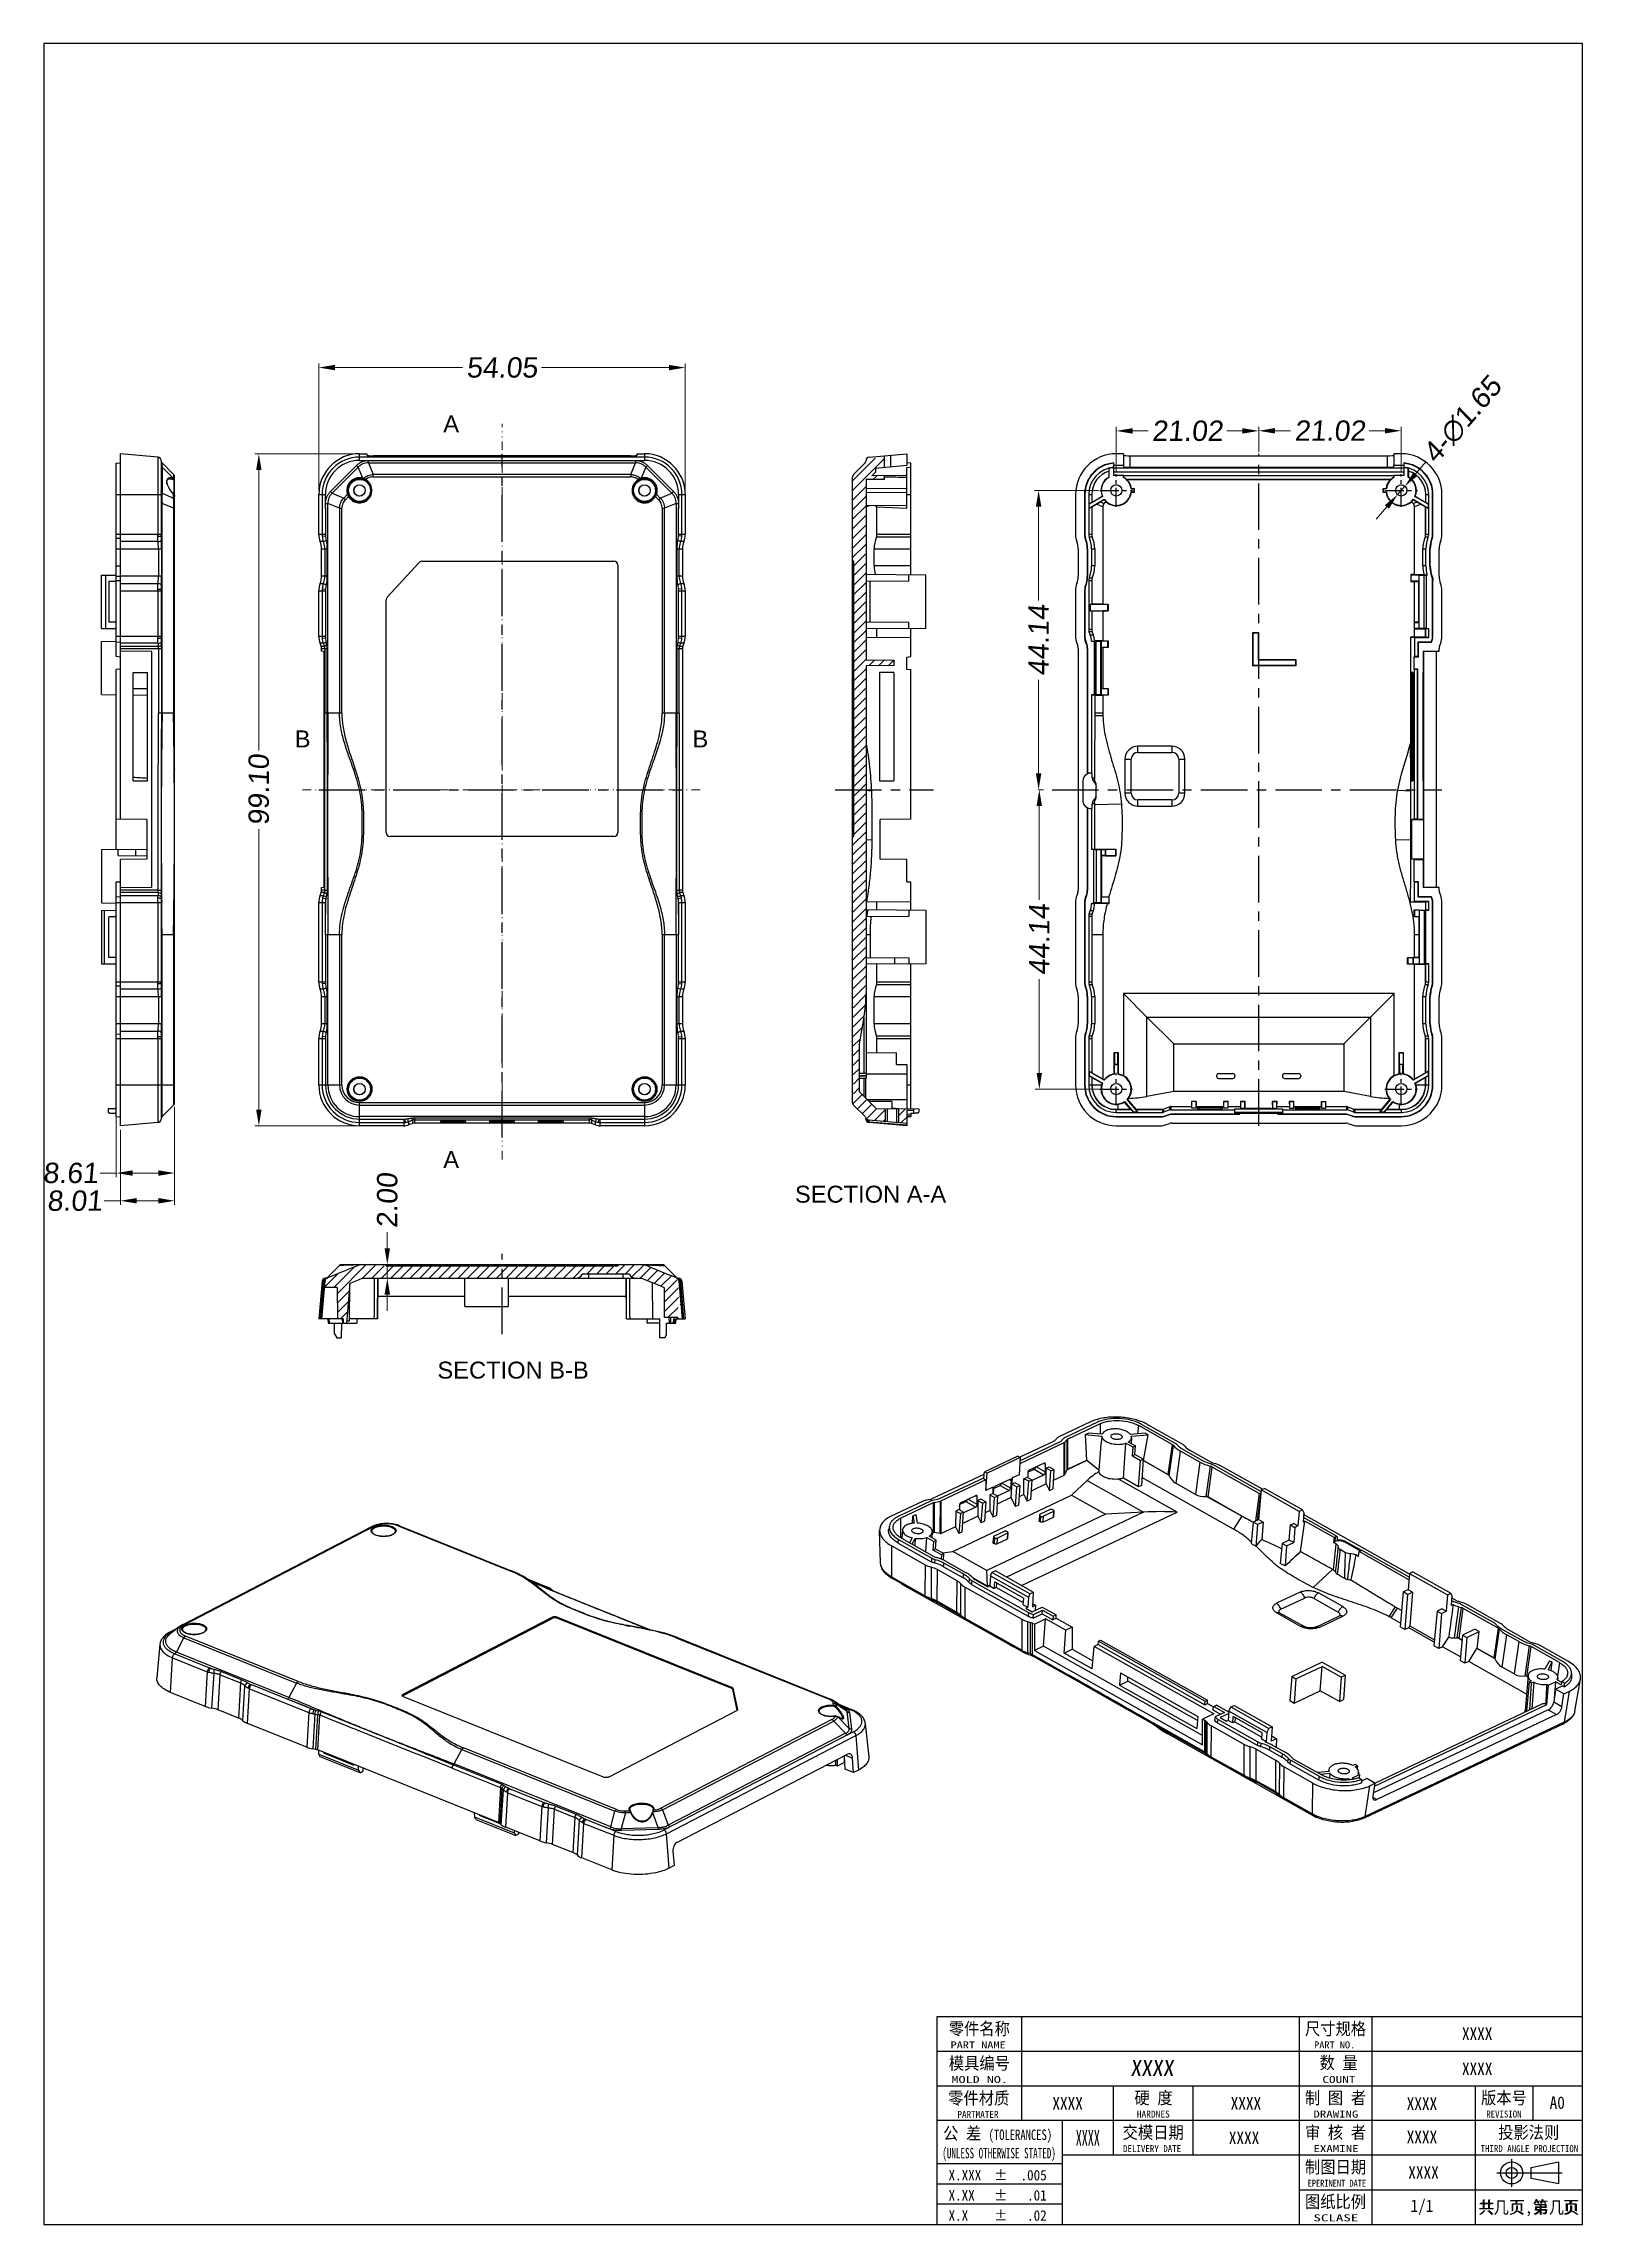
# Model space of a CAD drawing. Header units: millimetres. Extents: x 1667 to 2459, y 1639 to 1961.
# Drawn here: x 1949.7 to 2176.6, y 1639.2 to 1960.8 of the extents above; entities that cross this region are included whole.
import ezdxf
from ezdxf.enums import TextEntityAlignment as Align

# ---------------------------------------------------------------- set-up
doc = ezdxf.new("R2010")
doc.units = ezdxf.units.MM
doc.linetypes.add('CENTER', pattern=[50.8, 31.75, -6.35, 6.35, -6.35])
doc.linetypes.add('DIVIDE', pattern=[31.75, 12.7, -6.35, 0, -6.35, 0, -6.35])
doc.layers.add('dim', color=82, linetype='Continuous')
doc.layers.add('text-mold', color=3, linetype='Continuous')
doc.layers.add('hatch', color=56, linetype='Continuous', lineweight=9)
doc.styles.add('MA', font='', dxfattribs={"width": 0.8})
doc.styles.add('TEXTSTYLE_0', font='txt', dxfattribs={"width": 0.8})
doc.styles.add('标准', font='arial.ttf', dxfattribs={"oblique": 5.000002})
doc.styles.get('MA').set_extended_font_data('SimSun')
doc.dimstyles.new('YanXiu', dxfattribs={"dimscale": 1.2, "dimtxt": 5, "dimasz": 2.5, "dimexe": 0.8, "dimexo": 0.3, "dimgap": 0.6, "dimtad": 0, "dimzin": 1, "dimdsep": 46, "dimtxsty": '标准', "dimcen": 0, "dimclrd": 3, "dimclre": 3, "dimclrt": 3, "dimazin": 0, "dimtfac": 1, "dimtmove": 0, "dimatfit": 3, "dimfxl": 1, "dimlwd": 9, "dimlwe": 9, "dimarcsym": 0})
pattern_1 = [(45, (1480.4144, 1706.5277), (-0.7071068, 0.7071068), [])]

msp = doc.modelspace()

# ---------------------------------------------------------------- texts
at = {"layer": 'dim', "linetype": 'Continuous', "insert": (2109.98, 1663.417), "char_height": 2.35012, "width": 9.86533, "attachment_point": 1, "style": '标准'}
msp.add_mtext('{\\fSimSun|b0|i0|c134|p2;XXXX}', dxfattribs=at)
at = {"layer": 'hatch', "color": 6, "linetype": 'Continuous', "style": '标准'}
for s, p in [('A', (2009.778, 1904.696)), ('B', (1987.87, 1858.227)), ('B', (2046.54, 1858.227)), ('A', (2009.778, 1796.21)), ('SECTION A-A', (2071.646, 1791.094)), ('SECTION B-B', (2018.909, 1765.154))]:
    msp.add_text(s, height=2.5, dxfattribs=at).set_placement(p, align=Align.MIDDLE)
at = {"layer": 'text-mold', "color": 7, "linetype": 'Continuous', "style": 'MA', "width": 0.9}
for s, p in [('零件名称', (2087.685, 1668.032)), ('尺寸规格', (2140.227, 1668.032)), ('模具编号', (2087.685, 1662.933)), ('数 量', (2140.684, 1663.012)), ('零件材质', (2087.607, 1657.79)), ('硬 度', (2113.384, 1657.834)), ('制 图 者', (2140.227, 1657.835)), ('版本号', (2165.065, 1657.834)), ('公 差', (2085.157, 1652.599)), ('交模日期', (2113.328, 1652.734)), ('审 核 者', (2140.227, 1652.735)), ('投影法则', (2168.729, 1652.734)), ('制图日期', (2140.227, 1647.633)), ('图纸比例', (2140.227, 1642.532)), ('共  页,第  页', (2168.729, 1641.728))]:
    msp.add_text(s, height=1.8358, dxfattribs=at).set_placement(p, align=Align.MIDDLE_CENTER)
at = {"layer": 'text-mold', "color": 7, "linetype": 'Continuous'}
for s, height, style, width, p, p2 in [('PART NAME', 1.0287, 'TEXTSTYLE_0', 0.911289, (2083.445, 1665.129), (2091.569, 1665.129)), ('PART NO.', 1.0287, 'TEXTSTYLE_0', 0.841801, (2137.072, 1665.129), (2143.134, 1665.129)), ('MOLD NO.', 1.0287, 'TEXTSTYLE_0', 1.156786, (2083.577, 1660.029), (2091.907, 1660.029)), ('COUNT', 1.0287, 'TEXTSTYLE_0', 1.01633, (2138.285, 1660.029), (2143.164, 1660.029)), ('PARTMATER', 1.0287, 'TEXTSTYLE_0', 0.679916, (2084.451, 1654.886), (2090.513, 1654.886)), ('(TOLERANCES)', 1.54308, 'TEXTSTYLE_0', 0.552111, (2089.053, 1651.622), (2098.424, 1651.622)), ('XXXX', 2.3146, 'MA', 0.539485, (2101.91, 1650.769), (2105.462, 1650.769)), ('HARDNES', 1.0287, 'TEXTSTYLE_0', 0.711431, (2110.906, 1654.93), (2115.785, 1654.93)), ('DRAWING', 1.0287, 'TEXTSTYLE_0', 0.967109, (2136.967, 1654.932), (2143.599, 1654.932)), ('REVISION', 1.0287, 'TEXTSTYLE_0', 0.690131, (2162.463, 1654.93), (2167.669, 1654.93)), ('(UNLESS OTHERWISE STATED)', 1.54308, 'TEXTSTYLE_0', 0.452334, (2082.222, 1648.918), (2098.974, 1648.918)), ('DELIVERY DATE', 1.02872, 'TEXTSTYLE_0', 0.658694, (2108.878, 1649.83), (2117.461, 1649.83)), ('EXAMINE', 1.0287, 'TEXTSTYLE_0', 1.023533, (2136.967, 1649.832), (2143.635, 1649.832)), ('THIRD ANGLE PROJECTION', 1.02872, 'TEXTSTYLE_0', 0.666663, (2161.626, 1649.83), (2176.028, 1649.83)), ('X.XXX  %%P  .005', 1.54308, 'TEXTSTYLE_0', 0.782036, (2083.146, 1645.667), (2097.626, 1645.667)), ('X.XX   %%P   .01', 1.54308, 'TEXTSTYLE_0', 0.79305, (2083.146, 1642.692), (2097.626, 1642.692)), ('EPERINENT DATE', 1.02872, 'TEXTSTYLE_0', 0.628267, (2136.124, 1644.729), (2144.741, 1644.729)), ('X.X    %%P   .02', 1.54308, 'TEXTSTYLE_0', 0.771323, (2083.146, 1639.716), (2097.626, 1639.716)), ('SCLASE', 1.0287, 'TEXTSTYLE_0', 1.136765, (2136.967, 1639.63), (2143.593, 1639.63))]:
    msp.add_text(s, height=height, dxfattribs=dict(at, style=style, width=width)).set_placement(p, p2, align=Align.FIT)
at = {"layer": 'text-mold', "color": 7, "linetype": 'Continuous', "style": 'MA', "width": 0.9}
for tag, text, height, p in [('XXXX', '尺寸规格', 1.8358, (2161.123, 1667.293)), ('XXXX', '数量', 1.8358, (2161.123, 1662.128)), ('XXXX', '零件材质', 1.8358, (2100.707, 1657.029)), ('XXXX', '硬度', 1.8358, (2127.011, 1657.029)), ('XXXX', '制图者', 1.8358, (2152.973, 1656.982)), ('A0', '版本号', 1.8358, (2172.934, 1657.13)), ('XXXX', '审核者', 1.8358, (2152.973, 1652.06)), ('XXXX', '交模日期', 1.8358, (2126.733, 1651.944)), ('XXXX', '制图日期', 1.8358, (2153.209, 1646.828)), ('1/1', '图纸比例', 1.8358, (2152.973, 1641.92)), ('共几页', '1', 1.836, (2164.674, 1641.679)), ('第几页', '1', 1.836, (2172.815, 1641.679))]:
    msp.add_attdef(tag, text=text, height=height, dxfattribs=at).set_placement(p, align=Align.MIDDLE_CENTER)

# ---------------------------------------------------------------- blocks, each defined once
blk = doc.blocks.new('VSEE')
at = {"layer": 'text-mold', "color": 62}
for p, q in [((-214.4, -255.87), (-214.4, -1142.58)), ((411.41, -255.87), (-214.4, -255.87)), ((411.41, -1142.58), (411.41, -255.87)), ((-214.4, -1142.58), (411.41, -1142.58))]:
    blk.add_line(p, q, dxfattribs=at)
blk = doc.blocks.new('*D10')
at = {"layer": 'Defpoints', "color": 0, "linetype": 'Continuous', "transparency": 16777216}
for p in [(1968.99, 1804.59), (1960.38, 1803.68), (1960.38, 1794.21)]:
    blk.add_point(p, dxfattribs=at)
at = {"layer": 'dim', "color": 3, "linetype": 'Continuous', "lineweight": 9, "transparency": 16777216}
for p, q in [((1960.38, 1803.08), (1960.38, 1793.61)), ((1968.99, 1803.99), (1968.99, 1793.61)), ((1960.38, 1794.21), (1957.98, 1794.21)), ((1966.59, 1794.21), (1962.78, 1794.21))]:
    blk.add_line(p, q, dxfattribs=at)
at = {"layer": 'dim', "color": 3, "linetype": 'Continuous', "transparency": 16777216}
for points in [[(1962.78, 1794.61), (1962.78, 1793.81), (1960.38, 1794.21)], [(1966.59, 1794.61), (1966.59, 1793.81), (1968.99, 1794.21)]]:
    blk.add_solid(points, dxfattribs=at)
at = {"layer": 'dim', "color": 3, "linetype": 'Continuous', "transparency": 16777216, "insert": (1953.64, 1794.21), "char_height": 3, "attachment_point": 5, "style": '标准'}
blk.add_mtext('8.61', dxfattribs=at)
blk = doc.blocks.new('*D11')
at = {"layer": 'Defpoints', "color": 0, "linetype": 'Continuous', "transparency": 16777216}
for p in [(1960.98, 1801.18), (1968.99, 1801.18), (1968.99, 1790.12)]:
    blk.add_point(p, dxfattribs=at)
at = {"layer": 'dim', "color": 3, "linetype": 'Continuous', "lineweight": 9, "transparency": 16777216}
for p, q in [((1960.98, 1800.58), (1960.98, 1789.52)), ((1968.99, 1800.58), (1968.99, 1789.52)), ((1960.98, 1790.12), (1958.58, 1790.12)), ((1966.59, 1790.12), (1963.38, 1790.12))]:
    blk.add_line(p, q, dxfattribs=at)
at = {"layer": 'dim', "color": 3, "linetype": 'Continuous', "transparency": 16777216}
for points in [[(1963.38, 1790.52), (1963.38, 1789.72), (1960.98, 1790.12)], [(1966.59, 1790.52), (1966.59, 1789.72), (1968.99, 1790.12)]]:
    blk.add_solid(points, dxfattribs=at)
at = {"layer": 'dim', "color": 3, "linetype": 'Continuous', "transparency": 16777216, "insert": (1954.24, 1790.12), "char_height": 3, "attachment_point": 5, "style": '标准'}
blk.add_mtext('8.01', dxfattribs=at)
blk = doc.blocks.new('*D12')
at = {"layer": 'Defpoints', "color": 0, "linetype": 'Continuous', "transparency": 16777216}
for p in [(1996.76, 1780.71), (1996.76, 1778.7), (2000.36, 1780.71)]:
    blk.add_point(p, dxfattribs=at)
at = {"layer": 'dim', "color": 3, "linetype": 'Continuous', "lineweight": 9, "transparency": 16777216}
for p, q in [((2000.36, 1783.11), (2000.36, 1785.51)), ((1997.36, 1780.71), (2000.96, 1780.71)), ((1997.36, 1778.7), (2000.96, 1778.7)), ((2000.36, 1778.7), (2000.36, 1780.71)), ((2000.36, 1776.3), (2000.36, 1773.9))]:
    blk.add_line(p, q, dxfattribs=at)
at = {"layer": 'dim', "color": 3, "linetype": 'Continuous', "transparency": 16777216}
for points in [[(1999.96, 1783.11), (2000.76, 1783.11), (2000.36, 1780.71)], [(1999.96, 1776.3), (2000.76, 1776.3), (2000.36, 1778.7)]]:
    blk.add_solid(points, dxfattribs=at)
at = {"layer": 'dim', "color": 3, "linetype": 'Continuous', "transparency": 16777216, "insert": (2000.36, 1790.15), "char_height": 3, "attachment_point": 5, "rotation": 90, "style": '标准'}
blk.add_mtext('2.00', dxfattribs=at)
blk = doc.blocks.new('*D13')
at = {"layer": 'Defpoints', "color": 0, "linetype": 'Continuous', "transparency": 16777216}
for p in [(2044.3, 1912.99), (1990.25, 1894.27), (2044.3, 1894.27)]:
    blk.add_point(p, dxfattribs=at)
at = {"layer": 'dim', "color": 3, "linetype": 'Continuous', "lineweight": 9, "transparency": 16777216}
for p, q in [((1990.25, 1894.87), (1990.25, 1913.59)), ((2044.3, 1894.87), (2044.3, 1913.59)), ((1992.65, 1912.99), (2011.47, 1912.99)), ((2041.9, 1912.99), (2023.08, 1912.99))]:
    blk.add_line(p, q, dxfattribs=at)
at = {"layer": 'dim', "color": 3, "linetype": 'Continuous', "transparency": 16777216}
for points in [[(1992.65, 1913.39), (1992.65, 1912.59), (1990.25, 1912.99)], [(2041.9, 1913.39), (2041.9, 1912.59), (2044.3, 1912.99)]]:
    blk.add_solid(points, dxfattribs=at)
at = {"layer": 'dim', "color": 3, "linetype": 'Continuous', "transparency": 16777216, "insert": (2017.28, 1912.99), "char_height": 3, "attachment_point": 5, "style": '标准'}
blk.add_mtext('54.05', dxfattribs=at)
blk = doc.blocks.new('*D14')
at = {"layer": 'Defpoints', "color": 0, "linetype": 'Continuous', "transparency": 16777216}
for p in [(1996.26, 1900.28), (1981.41, 1801.18), (1996.26, 1801.18)]:
    blk.add_point(p, dxfattribs=at)
at = {"layer": 'dim', "color": 3, "linetype": 'Continuous', "lineweight": 9, "transparency": 16777216}
for p, q in [((1995.66, 1900.28), (1980.81, 1900.28)), ((1981.41, 1897.88), (1981.41, 1856.52)), ((1981.41, 1803.58), (1981.41, 1844.94)), ((1995.66, 1801.18), (1980.81, 1801.18))]:
    blk.add_line(p, q, dxfattribs=at)
at = {"layer": 'dim', "color": 3, "linetype": 'Continuous', "transparency": 16777216}
for points in [[(1981.01, 1897.88), (1981.81, 1897.88), (1981.41, 1900.28)], [(1981.01, 1803.58), (1981.81, 1803.58), (1981.41, 1801.18)]]:
    blk.add_solid(points, dxfattribs=at)
at = {"layer": 'dim', "color": 3, "linetype": 'Continuous', "transparency": 16777216, "insert": (1981.41, 1850.73), "char_height": 3, "attachment_point": 5, "rotation": 90, "style": '标准'}
blk.add_mtext('99.10', dxfattribs=at)
blk = doc.blocks.new('*D15')
at = {"layer": 'Defpoints', "color": 0, "linetype": 'Continuous', "transparency": 16777216}
for p in [(2128.9, 1903.65), (2128.9, 1899.98), (2107.88, 1896.9)]:
    blk.add_point(p, dxfattribs=at)
at = {"layer": 'dim', "color": 3, "linetype": 'Continuous', "lineweight": 9, "transparency": 16777216}
for p, q in [((2107.88, 1897.5), (2107.88, 1904.25)), ((2128.9, 1900.58), (2128.9, 1904.25)), ((2110.28, 1903.65), (2112.59, 1903.65)), ((2126.5, 1903.65), (2124.19, 1903.65))]:
    blk.add_line(p, q, dxfattribs=at)
at = {"layer": 'dim', "color": 3, "linetype": 'Continuous', "transparency": 16777216}
for points in [[(2110.28, 1904.05), (2110.28, 1903.25), (2107.88, 1903.65)], [(2126.5, 1904.05), (2126.5, 1903.25), (2128.9, 1903.65)]]:
    blk.add_solid(points, dxfattribs=at)
at = {"layer": 'dim', "color": 3, "linetype": 'Continuous', "transparency": 16777216, "insert": (2118.39, 1903.65), "char_height": 3, "attachment_point": 5, "style": '标准'}
blk.add_mtext('21.02', dxfattribs=at)
blk = doc.blocks.new('*D16')
at = {"layer": 'Defpoints', "color": 0, "linetype": 'Continuous', "transparency": 16777216}
for p in [(2128.9, 1900.58), (2149.92, 1903.67), (2149.92, 1896.9)]:
    blk.add_point(p, dxfattribs=at)
at = {"layer": 'dim', "color": 3, "linetype": 'Continuous', "lineweight": 9, "transparency": 16777216}
for p, q in [((2128.9, 1901.18), (2128.9, 1904.27)), ((2149.92, 1897.5), (2149.92, 1904.27)), ((2131.3, 1903.67), (2133.61, 1903.67)), ((2147.52, 1903.67), (2145.21, 1903.67))]:
    blk.add_line(p, q, dxfattribs=at)
at = {"layer": 'dim', "color": 3, "linetype": 'Continuous', "transparency": 16777216}
for points in [[(2131.3, 1904.07), (2131.3, 1903.27), (2128.9, 1903.67)], [(2147.52, 1904.07), (2147.52, 1903.27), (2149.92, 1903.67)]]:
    blk.add_solid(points, dxfattribs=at)
at = {"layer": 'dim', "color": 3, "linetype": 'Continuous', "transparency": 16777216, "insert": (2139.41, 1903.67), "char_height": 3, "attachment_point": 5, "style": '标准'}
blk.add_mtext('21.02', dxfattribs=at)
blk = doc.blocks.new('*D17')
at = {"layer": 'Defpoints', "color": 0, "linetype": 'Continuous', "transparency": 16777216}
for p in [(2105.84, 1894.87), (2095.76, 1850.73), (2096.43, 1850.73)]:
    blk.add_point(p, dxfattribs=at)
at = {"layer": 'dim', "color": 3, "linetype": 'Continuous', "lineweight": 9, "transparency": 16777216}
for p, q in [((2105.25, 1894.87), (2095.83, 1894.87)), ((2096.43, 1892.47), (2096.43, 1878.65)), ((2096.43, 1853.13), (2096.43, 1866.95)), ((2096.36, 1850.73), (2097.03, 1850.73))]:
    blk.add_line(p, q, dxfattribs=at)
at = {"layer": 'dim', "color": 3, "linetype": 'Continuous', "transparency": 16777216}
for points in [[(2096.03, 1892.47), (2096.83, 1892.47), (2096.43, 1894.87)], [(2096.03, 1853.13), (2096.83, 1853.13), (2096.43, 1850.73)]]:
    blk.add_solid(points, dxfattribs=at)
at = {"layer": 'dim', "color": 3, "linetype": 'Continuous', "transparency": 16777216, "insert": (2096.43, 1872.8), "char_height": 3, "attachment_point": 5, "rotation": 90, "style": '标准'}
blk.add_mtext('44.14', dxfattribs=at)
blk = doc.blocks.new('*D18')
at = {"layer": 'Defpoints', "color": 0, "linetype": 'Continuous', "transparency": 16777216}
for p in [(2096.43, 1850.73), (2096.53, 1806.58), (2107.88, 1806.58)]:
    blk.add_point(p, dxfattribs=at)
at = {"layer": 'dim', "color": 3, "linetype": 'Continuous', "lineweight": 9, "transparency": 16777216}
for p, q in [((2097.03, 1850.73), (2097.13, 1850.73)), ((2096.53, 1848.33), (2096.53, 1834.5)), ((2096.53, 1808.98), (2096.53, 1822.81)), ((2107.28, 1806.58), (2095.93, 1806.58))]:
    blk.add_line(p, q, dxfattribs=at)
at = {"layer": 'dim', "color": 3, "linetype": 'Continuous', "transparency": 16777216}
for points in [[(2096.13, 1848.33), (2096.93, 1848.33), (2096.53, 1850.73)], [(2096.13, 1808.98), (2096.93, 1808.98), (2096.53, 1806.58)]]:
    blk.add_solid(points, dxfattribs=at)
at = {"layer": 'dim', "color": 3, "linetype": 'Continuous', "transparency": 16777216, "insert": (2096.53, 1828.66), "char_height": 3, "attachment_point": 5, "rotation": 90, "style": '标准'}
blk.add_mtext('44.14', dxfattribs=at)
blk = doc.blocks.new('*D19')
at = {"layer": 'Defpoints', "color": 0, "linetype": 'Continuous', "transparency": 16777216}
for p in [(2149.38, 1894.25), (2150.46, 1895.49)]:
    blk.add_point(p, dxfattribs=at)
at = {"layer": 'dim', "color": 3, "linetype": 'Continuous', "lineweight": 9, "transparency": 16777216}
for p, q in [((2153.61, 1899.12), (2152.03, 1897.31)), ((2149.38, 1894.25), (2150.46, 1895.49)), ((2147.81, 1892.43), (2146.23, 1890.62))]:
    blk.add_line(p, q, dxfattribs=at)
at = {"layer": 'dim', "color": 3, "linetype": 'Continuous', "transparency": 16777216}
for points in [[(2151.73, 1897.57), (2152.34, 1897.04), (2150.46, 1895.49)], [(2147.5, 1892.7), (2148.11, 1892.17), (2149.38, 1894.25)]]:
    blk.add_solid(points, dxfattribs=at)
at = {"layer": 'dim', "color": 3, "linetype": 'Continuous', "transparency": 16777216, "insert": (2158.98, 1905.31), "char_height": 3, "attachment_point": 5, "rotation": 49.0615, "style": '标准'}
blk.add_mtext('4-∅1.65', dxfattribs=at)

# ---------------------------------------------------------------- dimensions: what is measured, and where the dimension line sits
at = {"layer": 'dim', "linetype": 'Continuous'}
for base, p1, p2, picture, middle in [((2044.304, 1912.994), (1990.252, 1894.269), (2044.304, 1894.269), '*D13', (2017.278, 1912.994)), ((2128.9, 1903.653), (2107.879, 1896.904), (2128.9, 1899.983), '*D15', (2118.389, 1903.653)), ((2149.92, 1903.673), (2128.9, 1900.582), (2149.92, 1896.904), '*D16', (2139.41, 1903.673)), ((1960.378, 1794.21), (1968.987, 1804.589), (1960.378, 1803.677), '*D10', (1953.636, 1794.21))]:
    dim = msp.add_linear_dim(base=base, p1=p1, p2=p2, dimstyle='YanXiu', override={"dimtxt": 2.5, "dimasz": 2, "dimexe": 0.49975, "dimexo": 0.49975, "dimgap": 0.49975}, dxfattribs=at)
    dim.commit()
    dim.dimension.update_dxf_attribs({"geometry": picture, "text_midpoint": middle})
dim = msp.add_diameter_dim_2p(p1=(2149.379, 1894.246), p2=(2150.461, 1895.494), text='4-<>', dimstyle='YanXiu', override={"dimtxt": 2.5, "dimasz": 2, "dimexe": 0.49975, "dimexo": 0.49975, "dimgap": 0.49975}, dxfattribs=at)
dim.commit()
dim.dimension.update_dxf_attribs({"geometry": '*D19', "text_midpoint": (2158.977, 1905.312)})
for base, p1, p2, picture, middle in [((1981.408, 1801.179), (1996.258, 1900.275), (1996.258, 1801.179), '*D14', (1981.408, 1850.727)), ((2096.426, 1850.727), (2105.845, 1894.87), (2095.761, 1850.727), '*D17', (2096.426, 1872.798)), ((2096.529, 1806.584), (2096.426, 1850.727), (2107.879, 1806.584), '*D18', (2096.529, 1828.656)), ((2000.363, 1780.707), (1996.761, 1778.705), (1996.761, 1780.707), '*D12', (2000.363, 1790.155))]:
    dim = msp.add_linear_dim(base=base, p1=p1, p2=p2, angle=90, dimstyle='YanXiu', override={"dimtxt": 2.5, "dimasz": 2, "dimexe": 0.49975, "dimexo": 0.49975, "dimgap": 0.49975}, dxfattribs=at)
    dim.commit()
    dim.dimension.update_dxf_attribs({"geometry": picture, "text_midpoint": middle})
dim = msp.add_linear_dim(base=(1968.987, 1790.116), p1=(1960.979, 1801.179), p2=(1968.987, 1801.179), dimstyle='YanXiu', override={"dimtxt": 2.5, "dimasz": 2, "dimexe": 0.49975, "dimexo": 0.49975, "dimgap": 0.49975}, dxfattribs=at)
dim.commit()
dim.dimension.update_dxf_attribs({"geometry": '*D11', "text_midpoint": (1954.236, 1790.116), "dimtype": 160})

# ---------------------------------------------------------------- hatches: boundary and pattern name
at = {"linetype": 'Continuous'}
h = msp.add_hatch(dxfattribs=at)
h.set_pattern_fill('A', color=4, angle=45, style=0, pattern_type=0)
h.set_pattern_definition(pattern_1)
edge = h.paths.add_edge_path()
edge.add_line((2073.636, 1897.047), (2073.636, 1896.499))
edge.add_line((2073.636, 1896.499), (2070.972, 1896.476))
edge.add_line((2070.972, 1896.476), (2070.972, 1869.9))
edge.add_line((2070.972, 1869.9), (2075.13, 1869.864))
edge.add_line((2075.13, 1869.035), (2075.13, 1869.864))
edge.add_line((2075.13, 1869.035), (2070.972, 1868.999))
edge.add_line((2070.972, 1868.999), (2070.972, 1820.674))
edge.add_arc((2050.952, 1820.674), 20.019, 350, 360)
edge.add_line((2070.668, 1817.198), (2069.971, 1813.246))
edge.add_line((2069.971, 1813.246), (2069.971, 1806.212))
edge.add_line((2072.462, 1803.721), (2069.971, 1806.212))
edge.add_line((2072.462, 1803.721), (2073.861, 1803.709))
edge.add_line((2073.861, 1801.854), (2073.861, 1803.709))
edge.add_line((2071.345, 1802.074), (2073.861, 1801.854))
edge.add_arc((2071.389, 1802.572), 0.5, 203.52145, 265)
edge.add_arc((2070.471, 1802.173), 0.5, 23.52145, 45)
edge.add_line((2070.825, 1802.527), (2069.116, 1804.236))
edge.add_arc((2069.47, 1804.589), 0.5, 180, 225)
edge.add_line((2068.97, 1843.844), (2068.97, 1804.589))
edge.add_line((2068.97, 1843.844), (2069.17, 1843.845))
edge.add_line((2069.17, 1843.845), (2069.17, 1884.421))
edge.add_line((2069.17, 1884.421), (2068.97, 1884.423))
edge.add_line((2068.97, 1896.865), (2068.97, 1884.423))
edge.add_arc((2069.47, 1896.865), 0.5, 135, 180)
edge.add_line((2069.116, 1897.219), (2070.825, 1898.927))
edge.add_arc((2070.471, 1899.281), 0.5, 315, 360.55604)
edge.add_arc((2071.472, 1899.291), 0.5, 95, 180.55604)
edge.add_line((2073.636, 1899.983), (2071.429, 1899.79))
edge.add_line((2073.636, 1899.983), (2073.636, 1898.281))
edge.add_line((2073.636, 1898.281), (2072.373, 1898.17))
edge.add_line((2072.373, 1898.17), (2072.373, 1897.589))
edge.add_line((2071.815, 1897.031), (2072.373, 1897.589))
edge.add_line((2073.636, 1897.047), (2071.815, 1897.031))
edge = h.paths.add_edge_path()
edge.add_line((2075.776, 1803.692), (2078.779, 1803.666))
edge.add_line((2078.779, 1803.666), (2078.779, 1803.185))
edge.add_line((2078.514, 1803.044), (2078.779, 1803.185))
edge.add_line((2078.514, 1803.044), (2078.223, 1803.018))
edge.add_line((2078.223, 1803.018), (2077.979, 1803.018))
edge.add_line((2077.979, 1803.484), (2077.979, 1803.018))
edge.add_line((2076.978, 1803.484), (2077.979, 1803.484))
edge.add_line((2076.978, 1803.484), (2076.978, 1801.581))
edge.add_line((2075.776, 1801.686), (2076.978, 1801.581))
edge.add_line((2075.776, 1803.692), (2075.776, 1801.686))
h = msp.add_hatch(dxfattribs=at)
h.set_pattern_fill('B', color=4, angle=45, style=0, pattern_type=0)
h.set_pattern_definition(pattern_1)
edge = h.paths.add_edge_path()
edge.add_line((1993.832, 1772.699), (1993.027, 1772.699))
edge.add_line((1992.987, 1777.333), (1993.027, 1772.699))
edge.add_line((1992.987, 1777.333), (1991.059, 1777.333))
edge.add_line((1991.143, 1778.29), (1991.059, 1777.333))
edge.add_spline(control_points=[(1991.498, 1778.727), (1991.453, 1778.713), (1991.367, 1778.673), (1991.247, 1778.57), (1991.168, 1778.429), (1991.147, 1778.336), (1991.143, 1778.288)], knot_values=[0, 0, 0, 0, 0.25, 0.5, 0.75, 1, 1, 1, 1], degree=3, periodic=0)
edge.add_arc((1991.356, 1779.207), 0.502, 286.37908, 292.60135)
edge.add_arc((2612.282, 265.482), 1635.626, 112.124994, 112.303176)
edge.add_spline(control_points=[(1996.457, 1780.707), (1996.422, 1780.707), (1996.355, 1780.7), (1996.291, 1780.681), (1996.259, 1780.668)], knot_values=[0, 0, 0, 0, 0.5, 1, 1, 1, 1], degree=3, periodic=0)
edge.add_line((2000.192, 1780.707), (1996.457, 1780.707))
edge.add_line((2000.193, 1780.506), (2000.192, 1780.707))
edge.add_line((2000.193, 1780.506), (2034.363, 1780.506))
edge.add_line((2034.364, 1780.707), (2034.363, 1780.506))
edge.add_line((2038.099, 1780.707), (2034.364, 1780.707))
edge.add_spline(control_points=[(2038.295, 1780.668), (2038.264, 1780.681), (2038.2, 1780.7), (2038.133, 1780.707), (2038.099, 1780.707)], knot_values=[0, 0, 0, 0, 0.5, 1, 1, 1, 1], degree=3, periodic=0)
edge.add_arc((1417.465, 253.709), 1648.343, 67.69735, 67.874368)
edge.add_arc((2043.2, 1779.207), 0.502, 247.77161, 253.29482)
edge.add_spline(control_points=[(2043.413, 1778.287), (2043.41, 1778.335), (2043.388, 1778.428), (2043.311, 1778.568), (2043.189, 1778.674), (2043.102, 1778.714), (2043.056, 1778.728)], knot_values=[0, 0, 0, 0, 0.25, 0.5, 0.75, 1, 1, 1, 1], degree=3, periodic=0)
edge.add_line((2043.902, 1772.699), (2043.413, 1778.29))
edge.add_line((2043.203, 1772.699), (2043.902, 1772.699))
edge.add_line((2043.202, 1772.899), (2043.203, 1772.699))
edge.add_line((2043.202, 1772.899), (2041.233, 1772.899))
edge.add_line((2041.233, 1772.899), (2041.233, 1777.307))
edge.add_arc((1648.292, 816.585), 1037.974, 67.755149, 67.9598)
edge.add_line((2037.799, 1778.705), (2037.009, 1778.705))
edge.add_arc((2037.009, 1779.706), 1.001, 203.57818, 270)
edge.add_line((2036.091, 1779.305), (2029.085, 1779.305))
edge.add_arc((2028.167, 1779.706), 1.001, 270, 336.42182)
edge.add_line((2028.167, 1778.705), (1996.761, 1778.705))
edge.add_arc((2387.309, 812.944), 1041.739, 112.018158, 112.132849)
edge.add_line((1994.828, 1777.921), (1994.319, 1772.098))
edge.add_line((1993.837, 1772.098), (1994.319, 1772.098))
edge.add_line((1993.832, 1772.699), (1993.837, 1772.098))

# ---------------------------------------------------------------- linework, layer by layer
at = {"color": 7, "linetype": 'Continuous'}
for p, q in [((1960.378, 1898.876), (1960.979, 1898.929)), ((1960.378, 1870.358), (1960.378, 1898.876)), ((1960.979, 1846.377), (1960.979, 1900.275)), ((1966.528, 1899.79), (1960.979, 1900.275)), ((1966.528, 1899.79), (1966.528, 1888.396)), ((1966.985, 1899.291), (1966.985, 1888.176)), ((1967.131, 1898.927), (1968.84, 1897.219)), ((1967.131, 1898.306), (1967.131, 1894.459)), ((1968.768, 1896.669), (1967.131, 1898.306)), ((1991.971, 1894.709), (1995.818, 1898.556)), ((1996.068, 1898.306), (1992.221, 1894.459)), ((1995.818, 1898.556), (1996.068, 1898.306)), ((1996.746, 1896.669), (1996.068, 1898.306)), ((1996.258, 1899.291), (1996.258, 1900.275)), ((1996.258, 1900.275), (1997.348, 1900.275)), ((2038.298, 1899.79), (1996.258, 1899.79)), ((1996.258, 1899.291), (1997.58, 1899.287)), ((1997.348, 1900.275), (1997.328, 1900.071)), ((1997.328, 1900.07), (1997.328, 1900.071)), ((1997.348, 1900.275), (1997.348, 1900.07)), ((1997.57, 1899.289), (2038.298, 1899.291)), ((1997.57, 1898.927), (1997.57, 1899.286)), ((1997.57, 1898.927), (1998.278, 1897.219)), ((1997.57, 1898.927), (2036.986, 1898.927)), ((2036.238, 1899.983), (1998.323, 1899.983)), ((2036.279, 1897.219), (2036.986, 1898.927)), ((2036.986, 1899.286), (2036.986, 1898.927)), ((2037.212, 1900.275), (2037.212, 1900.07)), ((2037.233, 1900.071), (2037.212, 1900.275)), ((2037.212, 1900.275), (2038.298, 1900.275)), ((2037.233, 1900.071), (2037.233, 1900.07)), ((2038.488, 1898.306), (2037.81, 1896.669)), ((2038.298, 1900.275), (2038.298, 1899.291)), ((2038.488, 1898.306), (2038.738, 1898.556)), ((2042.335, 1894.459), (2038.488, 1898.306)), ((2038.738, 1898.556), (2042.585, 1894.709)), ((2069.116, 1897.219), (2070.825, 1898.927)), ((2071.429, 1899.79), (2076.978, 1900.275)), ((2071.815, 1897.031), (2072.373, 1897.589)), ((2072.373, 1898.17), (2076.978, 1898.573)), ((2072.373, 1898.17), (2072.373, 1897.589)), ((2073.636, 1899.983), (2073.636, 1898.281)), ((2074.639, 1898.368), (2074.639, 1900.071)), ((2076.978, 1900.275), (2076.978, 1898.573)), ((2077.578, 1898.876), (2076.978, 1898.929)), ((2076.978, 1898.244), (2077.578, 1898.298)), ((2076.978, 1892.276), (2076.978, 1898.244)), ((2077.578, 1882.399), (2077.578, 1898.876)), ((2106.823, 1897.722), (2106.862, 1898.134)), ((2106.823, 1896.843), (2106.823, 1897.722)), ((2106.862, 1896.82), (2106.862, 1898.134)), ((2107.463, 1898.928), (2107.468, 1898.876)), ((2107.463, 1898.573), (2108.965, 1898.573)), ((2107.468, 1898.297), (2107.463, 1898.244)), ((2107.463, 1898.244), (2107.463, 1897.076)), ((2150.332, 1898.17), (2107.463, 1898.17)), ((2150.332, 1897.589), (2107.463, 1897.589)), ((2107.468, 1898.876), (2107.468, 1898.297)), ((2108.965, 1900.275), (2107.879, 1900.275)), ((2108.965, 1898.573), (2108.945, 1898.368)), ((2108.945, 1898.368), (2108.945, 1898.368)), ((2108.965, 1900.275), (2108.965, 1898.573)), ((2109.94, 1898.281), (2109.94, 1899.983)), ((2109.94, 1899.983), (2147.855, 1899.983)), ((2109.94, 1898.281), (2147.855, 1898.281)), ((2147.855, 1899.983), (2147.855, 1898.281)), ((2148.83, 1900.275), (2148.83, 1898.573)), ((2149.92, 1900.275), (2148.83, 1900.275)), ((2148.85, 1898.368), (2148.83, 1898.573)), ((2148.83, 1898.573), (2150.332, 1898.573)), ((2148.85, 1898.368), (2148.85, 1898.368)), ((2150.327, 1898.876), (2150.332, 1898.929)), ((2150.327, 1898.876), (2150.327, 1898.298)), ((2150.332, 1898.244), (2150.327, 1898.298)), ((2150.332, 1897.076), (2150.332, 1898.244)), ((2150.933, 1896.822), (2150.933, 1898.135)), ((2150.933, 1898.135), (2150.972, 1897.724)), ((2150.972, 1897.724), (2150.972, 1896.846)), ((1960.378, 1894.269), (1966.985, 1894.269)), ((1967.131, 1894.459), (1968.84, 1893.751)), ((1968.188, 1896.587), (1968.265, 1896.592)), ((1968.842, 1894.323), (1968.685, 1894.495)), ((1968.84, 1893.751), (1968.84, 1894.304)), ((1968.95, 1894.157), (1968.842, 1894.323)), ((1968.842, 1894.323), (1968.842, 1894.323)), ((1968.888, 1896.379), (1968.888, 1894.251)), ((1968.987, 1893.977), (1968.95, 1894.157)), ((1968.987, 1804.589), (1968.987, 1896.865)), ((1990.252, 1888.396), (1990.252, 1894.269)), ((1990.252, 1894.269), (1991.236, 1894.269)), ((1990.737, 1894.269), (1990.737, 1888.396)), ((1991.241, 1892.32), (1991.236, 1894.269)), ((1992.221, 1894.459), (1991.971, 1894.709)), ((1992.221, 1894.459), (1993.93, 1893.751)), ((1993.93, 1893.751), (1994.483, 1894.304)), ((1997.109, 1896.379), (1997.158, 1896.467)), ((1998.278, 1896.865), (1998.278, 1897.219)), ((2036.279, 1897.219), (1998.278, 1897.219)), ((1998.278, 1896.865), (2036.279, 1896.865)), ((2036.279, 1897.219), (2036.279, 1896.865)), ((2037.398, 1896.467), (2037.447, 1896.379)), ((2040.073, 1894.304), (2040.626, 1893.751)), ((2040.626, 1893.751), (2042.335, 1894.459)), ((2042.585, 1894.709), (2042.335, 1894.459)), ((2043.32, 1894.269), (2043.315, 1892.32)), ((2043.32, 1894.269), (2044.304, 1894.269)), ((2043.819, 1888.396), (2043.819, 1894.269)), ((2044.304, 1894.269), (2044.304, 1888.396)), ((2068.97, 1804.589), (2068.97, 1896.865)), ((2073.636, 1896.499), (2070.972, 1896.476)), ((2070.972, 1896.476), (2070.972, 1869.9)), ((2076.978, 1895.118), (2070.972, 1895.17)), ((2070.972, 1894.57), (2076.978, 1894.622)), ((2076.978, 1897.076), (2071.815, 1897.031)), ((2073.636, 1897.047), (2073.636, 1896.499)), ((2076.978, 1894.269), (2077.578, 1894.269)), ((2101.873, 1894.269), (2101.873, 1888.396)), ((2103.202, 1894.269), (2103.202, 1888.396)), ((2103.202, 1894.269), (2103.254, 1894.269)), ((2103.254, 1894.269), (2103.254, 1888.396)), ((2103.831, 1894.269), (2103.831, 1888.396)), ((2103.831, 1894.269), (2104.268, 1894.269)), ((2104.268, 1894.269), (2104.268, 1893.116)), ((2108.965, 1897.076), (2107.463, 1897.076)), ((2108.965, 1896.783), (2108.965, 1897.076)), ((2148.83, 1897.047), (2108.965, 1897.047)), ((2148.399, 1896.499), (2109.401, 1896.499)), ((2109.459, 1896.476), (2148.341, 1896.476)), ((2110.065, 1895.118), (2110.512, 1895.118)), ((2110.512, 1894.622), (2110.065, 1894.622)), ((2110.111, 1895.17), (2110.561, 1895.17)), ((2110.561, 1894.57), (2110.111, 1894.57)), ((2147.239, 1895.17), (2147.688, 1895.17)), ((2147.688, 1894.57), (2147.239, 1894.57)), ((2147.734, 1895.118), (2147.287, 1895.118)), ((2147.287, 1894.622), (2147.734, 1894.622)), ((2148.83, 1897.076), (2148.83, 1896.78)), ((2150.332, 1897.076), (2148.83, 1897.076)), ((2153.531, 1893.116), (2153.531, 1894.269)), ((2153.531, 1894.269), (2153.969, 1894.269)), ((2153.969, 1888.396), (2153.969, 1894.269)), ((2154.545, 1888.396), (2154.545, 1894.269)), ((2154.545, 1894.269), (2154.597, 1894.269)), ((2154.597, 1888.396), (2154.597, 1894.269)), ((2155.926, 1888.396), (2155.926, 1894.269)), ((1966.985, 1892.957), (1967.131, 1892.957)), ((1967.131, 1862.038), (1967.131, 1892.957)), ((1968.84, 1892.249), (1967.131, 1892.957)), ((1968.84, 1892.249), (1968.84, 1862.038)), ((1968.84, 1892.249), (1968.987, 1892.249)), ((1991.179, 1892.285), (1991.246, 1892.323)), ((1991.241, 1892.957), (1991.599, 1892.957)), ((1991.243, 1892.177), (1991.241, 1888.396)), ((1991.246, 1892.323), (1991.243, 1892.167)), ((1991.599, 1862.038), (1991.599, 1892.957)), ((1993.308, 1892.249), (1991.599, 1892.957)), ((1993.308, 1892.249), (1993.308, 1862.038)), ((1993.308, 1892.249), (1993.662, 1892.249)), ((1993.662, 1862.038), (1993.662, 1892.249)), ((1994.18, 1893.501), (1993.93, 1893.751)), ((1994.657, 1893.977), (1994.18, 1893.501)), ((1994.657, 1893.977), (1994.744, 1894.026)), ((1994.973, 1893.562), (1994.657, 1893.977)), ((2039.812, 1894.026), (2039.899, 1893.977)), ((2040.376, 1893.501), (2039.899, 1893.977)), ((2040.626, 1893.751), (2040.376, 1893.501)), ((2040.894, 1892.249), (2040.894, 1862.038)), ((2040.894, 1892.249), (2041.248, 1892.249)), ((2042.957, 1892.957), (2041.248, 1892.249)), ((2041.248, 1862.038), (2041.248, 1892.249)), ((2042.957, 1892.957), (2042.957, 1862.038)), ((2042.957, 1892.957), (2043.315, 1892.957)), ((2043.313, 1892.167), (2043.31, 1892.323)), ((2043.31, 1892.323), (2043.377, 1892.285)), ((2043.315, 1888.396), (2043.313, 1892.177)), ((2076.978, 1892.67), (2070.972, 1892.618)), ((2071.431, 1892.622), (2070.972, 1892.432)), ((2072.302, 1892.629), (2072.573, 1892.475)), ((2072.573, 1888.131), (2072.573, 1892.475)), ((2072.573, 1892.455), (2076.978, 1892.276)), ((2105.862, 1893.992), (2103.883, 1892.849)), ((2103.883, 1892.276), (2106.11, 1893.562)), ((2104.268, 1893.116), (2103.883, 1892.849)), ((2103.883, 1892.276), (2103.883, 1892.849)), ((2103.883, 1892.276), (2104.268, 1892.455)), ((2104.268, 1893.116), (2105.814, 1894.008)), ((2104.304, 1892.475), (2104.268, 1892.455)), ((2104.268, 1892.455), (2104.268, 1888.396)), ((2104.304, 1892.475), (2104.936, 1892.833)), ((2104.304, 1892.475), (2104.304, 1888.131)), ((2105.906, 1892.432), (2104.936, 1892.833)), ((2105.531, 1893.173), (2106.097, 1893.498)), ((2105.531, 1893.173), (2106.113, 1892.932)), ((2105.906, 1892.432), (2105.906, 1878.097)), ((2106.375, 1893.194), (2106.113, 1892.932)), ((2151.424, 1893.194), (2151.686, 1892.932)), ((2151.686, 1892.932), (2152.268, 1893.173)), ((2151.689, 1893.562), (2153.916, 1892.276)), ((2151.702, 1893.498), (2152.268, 1893.173)), ((2152.864, 1892.833), (2151.894, 1892.432)), ((2151.894, 1882.457), (2151.894, 1892.432)), ((2153.916, 1892.849), (2151.937, 1893.992)), ((2151.986, 1894.008), (2153.531, 1893.116)), ((2152.864, 1892.833), (2153.495, 1892.475)), ((2153.495, 1888.131), (2153.495, 1892.475)), ((2153.531, 1892.455), (2153.495, 1892.475)), ((2153.916, 1892.849), (2153.531, 1893.116)), ((2153.531, 1888.396), (2153.531, 1892.455)), ((2153.531, 1892.455), (2153.916, 1892.276)), ((2153.916, 1892.849), (2153.916, 1892.276)), ((1966.985, 1888.396), (1960.378, 1888.396)), ((1960.979, 1887.771), (1960.378, 1887.79)), ((1966.528, 1888.132), (1966.528, 1888.396)), ((1991.241, 1888.396), (1990.252, 1888.396)), ((1990.749, 1888.132), (1991.246, 1888.176)), ((1991.241, 1888.396), (1991.246, 1888.176)), ((2043.31, 1888.176), (2043.315, 1888.396)), ((2043.807, 1888.132), (2043.31, 1888.176)), ((2044.304, 1888.396), (2043.315, 1888.396)), ((2072.539, 1888.037), (2077.578, 1888.037)), ((2077.578, 1888.396), (2072.573, 1888.396)), ((2103.254, 1888.396), (2103.202, 1888.396)), ((2103.318, 1887.771), (2103.367, 1887.79)), ((2104.268, 1888.396), (2103.831, 1888.396)), ((2103.897, 1888.037), (2104.338, 1888.037)), ((2153.461, 1888.037), (2153.902, 1888.037)), ((2153.969, 1888.396), (2153.531, 1888.396)), ((2154.481, 1887.771), (2154.432, 1887.79)), ((2154.597, 1888.396), (2154.545, 1888.396)), ((1960.378, 1886.24), (1967.026, 1886.24)), ((1966.538, 1887.318), (1960.979, 1887.318)), ((1966.611, 1886.24), (1966.611, 1882.229)), ((1967.026, 1886.24), (1967.026, 1882.229)), ((1990.939, 1887.318), (1990.453, 1887.318)), ((1990.654, 1882.229), (1990.654, 1886.24)), ((1990.654, 1886.24), (1991.445, 1886.24)), ((1991.147, 1886.24), (1991.147, 1882.229)), ((1991.445, 1886.24), (1991.445, 1882.229)), ((2043.111, 1882.229), (2043.111, 1886.24)), ((2043.111, 1886.24), (2043.902, 1886.24)), ((2043.41, 1882.229), (2043.41, 1886.24)), ((2044.103, 1887.318), (2043.617, 1887.318)), ((2043.902, 1886.24), (2043.902, 1882.229)), ((2072.172, 1883.731), (2072.172, 1886.24)), ((2072.172, 1886.24), (2077.578, 1886.24)), ((2102.275, 1886.24), (2102.275, 1882.229)), ((2103.604, 1886.24), (2103.604, 1882.229)), ((2103.604, 1886.24), (2103.656, 1886.24)), ((2103.656, 1886.24), (2103.656, 1882.229)), ((2104.232, 1886.24), (2104.232, 1883.731)), ((2104.232, 1886.24), (2104.705, 1886.24)), ((2104.705, 1886.24), (2104.705, 1883.731)), ((2153.094, 1883.731), (2153.094, 1886.24)), ((2153.094, 1886.24), (2153.567, 1886.24)), ((2153.567, 1883.731), (2153.567, 1886.24)), ((2154.143, 1883.722), (2154.143, 1886.24)), ((2154.143, 1886.24), (2154.196, 1886.24)), ((2154.196, 1883.722), (2154.196, 1886.24)), ((2155.524, 1882.229), (2155.524, 1886.24)), ((1958.176, 1882.38), (1960.378, 1882.399)), ((1958.176, 1874.526), (1958.176, 1882.38)), ((1958.79, 1882.385), (1958.79, 1874.52)), ((1959.277, 1881.456), (1959.277, 1875.45)), ((1960.378, 1881.456), (1959.277, 1881.456)), ((1960.979, 1883.722), (1960.378, 1883.722)), ((1960.979, 1882.19), (1960.378, 1882.172)), ((1960.378, 1881.566), (1960.979, 1881.566)), ((1967.026, 1882.229), (1960.979, 1882.229)), ((1991.445, 1882.229), (1990.654, 1882.229)), ((2000.344, 1879.139), (2005.067, 1884.24)), ((2005.067, 1884.24), (2005.068, 1884.239)), ((2005.485, 1884.421), (2005.485, 1884.423)), ((2005.485, 1884.421), (2033.794, 1884.421)), ((2033.794, 1884.423), (2033.794, 1884.421)), ((2034.363, 1883.852), (2034.363, 1844.414)), ((2034.363, 1883.852), (2034.364, 1883.852)), ((2043.902, 1882.229), (2043.111, 1882.229)), ((2069.17, 1884.421), (2068.97, 1884.423)), ((2068.97, 1884.24), (2069.17, 1884.239)), ((2069.17, 1843.845), (2069.17, 1884.421)), ((2079.78, 1882.38), (2070.972, 1882.457)), ((2077.278, 1881.511), (2070.972, 1881.456)), ((2071.572, 1875.445), (2071.572, 1881.461)), ((2077.578, 1883.731), (2072.172, 1883.731)), ((2077.278, 1881.511), (2077.278, 1882.402)), ((2079.78, 1874.526), (2079.78, 1882.38)), ((2103.656, 1882.229), (2103.604, 1882.229)), ((2103.831, 1881.575), (2103.831, 1874.353)), ((2103.831, 1881.575), (2104.268, 1881.575)), ((2104.338, 1881.934), (2103.897, 1881.934)), ((2104.705, 1883.731), (2104.232, 1883.731)), ((2104.268, 1881.575), (2104.268, 1878.083)), ((2104.304, 1881.839), (2104.304, 1878.083)), ((2151.337, 1882.457), (2151.337, 1881.456)), ((2151.894, 1882.457), (2151.337, 1882.457)), ((2151.392, 1882.402), (2151.337, 1882.457)), ((2151.392, 1881.511), (2151.337, 1881.456)), ((2151.337, 1881.456), (2151.894, 1881.456)), ((2151.392, 1881.511), (2151.392, 1882.402)), ((2151.392, 1882.402), (2152.543, 1882.402)), ((2152.543, 1881.511), (2151.392, 1881.511)), ((2153.279, 1882.445), (2151.894, 1882.457)), ((2151.894, 1881.456), (2152.494, 1881.461)), ((2151.894, 1875.45), (2151.894, 1881.456)), ((2152.494, 1881.461), (2152.543, 1881.511)), ((2152.494, 1875.445), (2152.494, 1881.461)), ((2152.543, 1881.511), (2152.543, 1882.402)), ((2152.565, 1882.38), (2152.543, 1882.402)), ((2152.565, 1874.526), (2152.565, 1882.38)), ((2152.565, 1882.38), (2153.279, 1882.38)), ((2153.567, 1883.731), (2153.094, 1883.731)), ((2153.279, 1882.38), (2153.605, 1882.385)), ((2153.279, 1874.526), (2153.279, 1882.38)), ((2153.748, 1882.399), (2153.605, 1882.399)), ((2153.605, 1882.385), (2153.605, 1874.52)), ((2154.196, 1883.722), (2154.143, 1883.722)), ((2154.481, 1882.19), (2154.432, 1882.172)), ((2154.545, 1873.352), (2154.545, 1881.566)), ((2154.545, 1881.566), (2154.597, 1881.566)), ((2154.597, 1873.352), (2154.597, 1881.566)), ((1960.979, 1881.151), (1966.538, 1881.151)), ((1960.979, 1880.073), (1966.985, 1880.073)), ((1966.528, 1880.073), (1966.528, 1880.337)), ((1966.528, 1880.073), (1966.528, 1873.352)), ((1966.985, 1880.293), (1966.985, 1873.132)), ((1990.252, 1873.352), (1990.252, 1880.073)), ((1990.252, 1880.073), (1991.241, 1880.073)), ((1990.453, 1881.151), (1990.939, 1881.151)), ((1990.737, 1880.073), (1990.737, 1873.352)), ((1990.749, 1880.337), (1991.246, 1880.293)), ((1991.246, 1880.293), (1991.241, 1880.073)), ((1991.241, 1880.073), (1991.241, 1873.352)), ((2000.192, 1844.414), (2000.192, 1878.751)), ((2000.192, 1878.751), (2000.193, 1878.751)), ((2000.345, 1879.138), (2000.344, 1879.139)), ((2043.807, 1880.337), (2043.31, 1880.293)), ((2043.315, 1880.073), (2043.31, 1880.293)), ((2043.315, 1873.352), (2043.315, 1880.073)), ((2043.315, 1880.073), (2044.304, 1880.073)), ((2043.617, 1881.151), (2044.103, 1881.151)), ((2043.819, 1873.352), (2043.819, 1880.073)), ((2044.304, 1880.073), (2044.304, 1873.352)), ((2069.17, 1879.138), (2068.97, 1879.139)), ((2068.97, 1878.751), (2069.17, 1878.751)), ((2101.873, 1880.073), (2101.873, 1873.352)), ((2103.202, 1880.073), (2103.202, 1873.352)), ((2103.202, 1880.073), (2103.254, 1880.073)), ((2103.254, 1880.073), (2103.254, 1873.352)), ((2103.318, 1880.698), (2103.367, 1880.679)), ((2104.268, 1878.083), (2104.023, 1878.059)), ((2104.023, 1878.059), (2104.023, 1877.135)), ((2106.657, 1878.059), (2104.023, 1878.059)), ((2104.268, 1878.083), (2104.304, 1878.083)), ((2105.906, 1878.097), (2104.304, 1878.083)), ((2105.906, 1878.097), (2106.695, 1878.097)), ((2106.657, 1878.059), (2106.695, 1878.097)), ((2106.657, 1877.135), (2106.657, 1878.059)), ((2106.695, 1878.097), (2106.695, 1877.096)), ((2155.926, 1873.352), (2155.926, 1880.073)), ((1960.378, 1875.45), (1959.277, 1875.45)), ((2077.278, 1875.395), (2070.972, 1875.45)), ((2077.278, 1874.504), (2077.278, 1875.395)), ((2104.023, 1877.135), (2106.657, 1877.135)), ((2104.023, 1877.135), (2104.268, 1877.11)), ((2104.268, 1877.11), (2104.268, 1874.353)), ((2104.304, 1877.11), (2104.268, 1877.11)), ((2104.304, 1877.11), (2104.304, 1874.088)), ((2104.304, 1877.11), (2105.906, 1877.096)), ((2105.906, 1877.096), (2105.906, 1872.692)), ((2106.695, 1877.096), (2105.906, 1877.096)), ((2106.657, 1877.135), (2106.695, 1877.096)), ((2151.838, 1875.45), (2151.838, 1874.449)), ((2151.894, 1875.45), (2151.838, 1875.45)), ((2151.893, 1875.395), (2151.838, 1875.45)), ((2151.893, 1874.504), (2151.893, 1875.395)), ((2151.893, 1875.395), (2152.543, 1875.395)), ((2152.494, 1875.445), (2151.894, 1875.45)), ((2152.494, 1875.445), (2152.543, 1875.395)), ((2152.543, 1874.504), (2152.543, 1875.395)), ((1958.176, 1874.526), (1960.378, 1874.506)), ((1958.176, 1872.615), (1960.378, 1872.635)), ((1958.176, 1864.761), (1958.176, 1872.615)), ((1966.985, 1873.352), (1960.378, 1873.352)), ((1960.378, 1872.561), (1960.979, 1872.508)), ((1966.535, 1872.325), (1960.979, 1872.325)), ((1960.979, 1871.888), (1966.573, 1871.888)), ((1966.528, 1873.088), (1966.528, 1873.352)), ((1991.241, 1873.352), (1990.252, 1873.352)), ((1990.593, 1871.888), (1990.434, 1872.325)), ((1990.92, 1872.325), (1990.434, 1872.325)), ((1990.593, 1871.888), (1991.083, 1871.888)), ((1990.749, 1873.088), (1991.246, 1873.132)), ((1991.241, 1873.352), (1991.246, 1873.132)), ((2043.31, 1873.132), (2043.315, 1873.352)), ((2043.31, 1873.132), (2043.807, 1873.088)), ((2044.304, 1873.352), (2043.315, 1873.352)), ((2043.473, 1871.888), (2043.963, 1871.888)), ((2044.122, 1872.325), (2043.636, 1872.325)), ((2044.122, 1872.325), (2043.963, 1871.888)), ((2079.78, 1874.526), (2070.972, 1874.449)), ((2070.972, 1873.248), (2077.578, 1873.19)), ((2072.573, 1873.234), (2072.573, 1874.463)), ((2077.578, 1870.358), (2077.578, 1874.506)), ((2102.055, 1872.325), (2102.215, 1871.888)), ((2103.254, 1873.352), (2103.202, 1873.352)), ((2103.307, 1872.757), (2103.357, 1872.775)), ((2103.467, 1872.32), (2103.307, 1872.757)), ((2103.357, 1872.775), (2103.516, 1872.338)), ((2103.516, 1872.338), (2103.467, 1872.32)), ((2104.268, 1874.353), (2103.831, 1874.353)), ((2104.051, 1873.574), (2103.891, 1874.011)), ((2104.331, 1874.011), (2103.891, 1874.011)), ((2104.051, 1873.574), (2104.506, 1873.574)), ((2104.231, 1872.635), (2104.636, 1872.635)), ((2104.506, 1873.574), (2104.331, 1874.011)), ((2104.636, 1872.635), (2104.636, 1871.691)), ((2104.651, 1872.619), (2104.636, 1872.635)), ((2104.636, 1871.691), (2104.645, 1871.691)), ((2104.645, 1871.691), (2104.645, 1865.685)), ((2104.651, 1872.619), (2104.651, 1864.757)), ((2104.651, 1872.619), (2104.904, 1872.615)), ((2105.906, 1872.692), (2104.702, 1872.682)), ((2104.904, 1864.761), (2104.904, 1872.615)), ((2105.617, 1872.615), (2104.904, 1872.615)), ((2105.617, 1872.615), (2105.642, 1872.64)), ((2105.617, 1864.761), (2105.617, 1872.615)), ((2105.642, 1872.64), (2105.642, 1871.744)), ((2106.643, 1872.64), (2105.642, 1872.64)), ((2105.642, 1871.744), (2105.692, 1871.693)), ((2105.642, 1871.744), (2106.643, 1871.744)), ((2105.692, 1865.684), (2105.692, 1871.693)), ((2105.692, 1871.693), (2105.906, 1871.691)), ((2105.906, 1872.692), (2106.695, 1872.692)), ((2105.906, 1871.691), (2105.906, 1865.685)), ((2106.695, 1871.691), (2105.906, 1871.691)), ((2106.643, 1872.64), (2106.695, 1872.692)), ((2106.643, 1871.744), (2106.643, 1872.64)), ((2106.643, 1871.744), (2106.695, 1871.691)), ((2106.695, 1872.692), (2106.695, 1871.691)), ((2127.97, 1873.854), (2127.97, 1868.999)), ((2128.006, 1873.817), (2127.97, 1873.854)), ((2128.874, 1873.854), (2127.97, 1873.854)), ((2128.006, 1873.817), (2128.006, 1869.035)), ((2128.838, 1873.817), (2128.006, 1873.817)), ((2128.838, 1873.817), (2128.874, 1873.854)), ((2128.838, 1873.817), (2128.838, 1869.864)), ((2128.874, 1873.854), (2128.874, 1869.9)), ((2151.281, 1873.248), (2151.281, 1857.559)), ((2151.894, 1873.248), (2151.281, 1873.248)), ((2151.281, 1873.248), (2151.859, 1873.19)), ((2151.893, 1874.504), (2151.838, 1874.449)), ((2151.838, 1874.449), (2151.894, 1874.449)), ((2151.859, 1873.19), (2151.859, 1870.358)), ((2151.859, 1873.19), (2153.969, 1873.19)), ((2152.543, 1874.504), (2151.893, 1874.504)), ((2151.894, 1874.449), (2153.495, 1874.463)), ((2151.894, 1873.248), (2151.894, 1874.449)), ((2153.495, 1873.234), (2151.894, 1873.248)), ((2152.435, 1872.561), (2154.347, 1872.561)), ((2152.435, 1870.358), (2152.435, 1872.561)), ((2152.487, 1872.508), (2152.435, 1872.561)), ((2152.487, 1872.508), (2154.378, 1872.508)), ((2152.487, 1870.305), (2152.487, 1872.508)), ((2152.565, 1874.526), (2152.543, 1874.504)), ((2153.279, 1874.526), (2152.565, 1874.526)), ((2153.605, 1874.52), (2153.279, 1874.526)), ((2153.495, 1873.234), (2153.495, 1874.463)), ((2153.531, 1874.463), (2153.495, 1874.463)), ((2153.495, 1873.234), (2153.531, 1873.234)), ((2153.969, 1874.506), (2153.531, 1874.463)), ((2153.531, 1873.234), (2153.531, 1874.463)), ((2153.969, 1873.19), (2153.531, 1873.234)), ((2153.605, 1874.506), (2153.969, 1874.506)), ((2153.969, 1873.19), (2153.969, 1874.506)), ((2154.597, 1873.352), (2154.545, 1873.352)), ((2155.585, 1871.888), (2155.744, 1872.325)), ((1960.979, 1870.305), (1960.378, 1870.358)), ((1960.979, 1868.491), (1960.378, 1868.485)), ((1960.378, 1841.917), (1960.378, 1868.485)), ((1960.979, 1871.546), (1967.026, 1871.546)), ((1965.613, 1871.108), (1960.979, 1871.148)), ((1965.613, 1836.352), (1965.613, 1871.108)), ((1966.611, 1871.546), (1966.611, 1862.038)), ((1967.026, 1871.546), (1967.026, 1862.038)), ((1990.654, 1871.148), (1990.654, 1871.546)), ((1990.654, 1871.546), (1991.445, 1871.546)), ((1991.059, 1871.108), (1990.654, 1871.148)), ((1991.059, 1836.352), (1991.059, 1871.108)), ((1991.147, 1871.546), (1991.147, 1862.038)), ((1991.445, 1871.546), (1991.445, 1862.038)), ((2043.111, 1871.546), (2043.902, 1871.546)), ((2043.111, 1862.038), (2043.111, 1871.546)), ((2043.41, 1862.038), (2043.41, 1871.546)), ((2043.902, 1871.546), (2043.902, 1835.914)), ((2070.972, 1869.9), (2075.13, 1869.864)), ((2075.13, 1869.035), (2070.972, 1868.999)), ((2070.972, 1868.999), (2070.972, 1808.173)), ((2075.13, 1869.035), (2075.13, 1869.864)), ((2076.978, 1870.305), (2077.578, 1870.358)), ((2076.978, 1868.488), (2076.978, 1870.305)), ((2076.978, 1868.491), (2077.578, 1868.485)), ((2077.578, 1846.382), (2077.578, 1868.488)), ((2102.275, 1871.546), (2102.275, 1835.914)), ((2103.604, 1871.546), (2103.604, 1853.078)), ((2103.604, 1871.546), (2103.656, 1871.546)), ((2103.656, 1871.546), (2103.656, 1853.105)), ((2127.97, 1868.999), (2128.006, 1869.035)), ((2134.4, 1868.999), (2127.97, 1868.999)), ((2134.364, 1869.035), (2128.006, 1869.035)), ((2128.874, 1869.9), (2128.838, 1869.864)), ((2134.364, 1869.864), (2128.838, 1869.864)), ((2134.4, 1869.9), (2128.874, 1869.9)), ((2134.364, 1869.864), (2134.4, 1869.9)), ((2134.364, 1869.035), (2134.364, 1869.864)), ((2134.364, 1869.035), (2134.4, 1868.999)), ((2134.4, 1868.999), (2134.4, 1869.9)), ((2151.806, 1870.305), (2151.859, 1870.358)), ((2151.806, 1868.488), (2151.806, 1870.305)), ((2152.487, 1870.305), (2151.806, 1870.305)), ((2152.346, 1868.491), (2151.806, 1868.491)), ((2151.806, 1868.491), (2151.859, 1868.485)), ((2152.435, 1870.358), (2151.859, 1870.358)), ((2151.859, 1846.382), (2151.859, 1868.488)), ((2152.34, 1868.485), (2151.859, 1868.485)), ((2152.346, 1868.491), (2152.34, 1868.485)), ((2152.34, 1846.382), (2152.34, 1868.485)), ((2152.346, 1846.377), (2152.346, 1868.491)), ((2152.487, 1870.305), (2152.435, 1870.358)), ((2153.15, 1871.148), (2155.524, 1871.148)), ((2153.15, 1871.148), (2153.15, 1846.377)), ((2153.15, 1871.148), (2153.191, 1871.108)), ((2155.118, 1871.108), (2153.191, 1871.108)), ((2153.191, 1871.108), (2153.191, 1836.352)), ((2155.118, 1871.108), (2155.524, 1871.148)), ((2155.118, 1836.352), (2155.118, 1871.108)), ((2155.524, 1871.148), (2155.524, 1871.546)), ((1962.881, 1852.03), (1962.881, 1868.045)), ((1962.881, 1868.045), (1964.983, 1868.045)), ((1962.881, 1865.65), (1964.983, 1865.668)), ((1964.983, 1852.03), (1964.983, 1868.045)), ((2072.974, 1868.045), (2072.974, 1852.03)), ((2075.076, 1868.045), (2072.974, 1868.045)), ((2075.076, 1868.045), (2075.076, 1852.03)), ((2104.636, 1865.685), (2104.636, 1864.742)), ((2104.636, 1865.685), (2104.645, 1865.685)), ((2105.642, 1865.633), (2105.692, 1865.684)), ((2105.642, 1865.633), (2105.642, 1864.737)), ((2106.643, 1865.633), (2105.642, 1865.633)), ((2105.906, 1865.685), (2105.692, 1865.684)), ((2105.906, 1865.685), (2106.695, 1865.685)), ((2106.643, 1865.633), (2106.695, 1865.685)), ((2106.643, 1865.633), (2106.643, 1864.737)), ((2106.695, 1865.685), (2106.695, 1864.684)), ((2151.64, 1868.045), (2151.456, 1868.045)), ((2151.456, 1868.045), (2151.456, 1852.03)), ((2151.64, 1868.045), (2151.64, 1852.03)), ((2153.167, 1868.045), (2153.185, 1868.045)), ((2153.167, 1852.03), (2153.167, 1868.045)), ((2153.185, 1852.03), (2153.185, 1868.045)), ((1958.176, 1864.761), (1960.378, 1864.742)), ((1962.881, 1864.72), (1964.983, 1864.702)), ((1968.987, 1862.038), (1966.611, 1862.038)), ((1993.662, 1862.038), (1991.147, 1862.038)), ((2043.41, 1862.038), (2040.894, 1862.038)), ((2104.232, 1864.742), (2104.232, 1853.172)), ((2104.232, 1864.742), (2104.705, 1864.695)), ((2104.636, 1864.742), (2104.232, 1864.742)), ((2104.651, 1864.757), (2104.636, 1864.742)), ((2104.904, 1864.761), (2104.651, 1864.757)), ((2104.705, 1864.695), (2104.705, 1861.62)), ((2104.705, 1864.695), (2105.906, 1864.684)), ((2105.906, 1862.038), (2104.705, 1862.038)), ((2104.904, 1864.761), (2105.617, 1864.761)), ((2105.617, 1864.761), (2105.642, 1864.737)), ((2105.642, 1864.737), (2106.643, 1864.737)), ((2105.906, 1864.684), (2105.906, 1862.038)), ((2106.695, 1864.684), (2105.906, 1864.684)), ((2106.643, 1864.737), (2106.695, 1864.684)), ((2105.911, 1861.646), (2104.705, 1861.62)), ((2111.087, 1856.232), (2111.087, 1857.15)), ((2116.092, 1857.15), (2111.087, 1857.15)), ((2111.087, 1856.232), (2116.092, 1856.232)), ((2116.092, 1857.15), (2116.092, 1856.232)), ((1967.041, 1853.883), (1967.009, 1853.882)), ((1968.93, 1853.763), (1968.93, 1853.835)), ((1991.565, 1853.883), (1991.488, 1853.882)), ((1995.591, 1853.835), (1995.371, 1853.763)), ((2104.028, 1853.165), (2104.028, 1853.172)), ((2104.232, 1853.172), (2104.028, 1853.172)), ((2104.302, 1853.165), (2104.028, 1853.165)), ((2104.302, 1853.165), (2104.232, 1853.172)), ((2104.302, 1853.165), (2104.302, 1852.607)), ((2109.169, 1855.231), (2109.169, 1850.227)), ((2109.169, 1855.231), (2110.086, 1855.231)), ((2110.086, 1850.227), (2110.086, 1855.231)), ((2117.093, 1855.231), (2117.093, 1850.227)), ((2117.093, 1855.231), (2118.01, 1855.231)), ((2118.01, 1850.227), (2118.01, 1855.231)), ((1962.881, 1852.03), (1964.983, 1852.03)), ((2070.972, 1850.691), (2071.762, 1850.59)), ((2072.974, 1852.03), (2075.076, 1852.03)), ((2102.974, 1852.113), (2102.974, 1849.04)), ((2102.974, 1852.113), (2102.976, 1852.113)), ((2104.944, 1850.016), (2104.944, 1851.137)), ((2110.086, 1850.227), (2109.169, 1850.227)), ((2111.087, 1848.308), (2111.087, 1849.226)), ((2116.092, 1849.226), (2111.087, 1849.226)), ((2116.092, 1849.226), (2116.092, 1848.308)), ((2118.01, 1850.227), (2117.093, 1850.227)), ((2149.41, 1850.691), (2151.35, 1850.59)), ((2151.456, 1852.03), (2151.64, 1852.03)), ((2153.167, 1852.03), (2153.185, 1852.03)), ((1964.883, 1846.342), (1960.378, 1846.382)), ((1964.883, 1846.342), (1964.883, 1840.5)), ((2077.578, 1846.382), (2073.074, 1846.342)), ((2073.074, 1840.5), (2073.074, 1846.342)), ((2102.976, 1849.04), (2102.974, 1849.04)), ((2103.604, 1848.076), (2103.604, 1835.914)), ((2103.656, 1848.049), (2103.656, 1835.914)), ((2104.028, 1847.982), (2104.028, 1847.989)), ((2104.028, 1847.989), (2104.302, 1847.989)), ((2104.028, 1847.982), (2104.232, 1847.982)), ((2104.232, 1847.982), (2104.302, 1847.989)), ((2104.232, 1847.982), (2104.232, 1841.917)), ((2104.302, 1848.546), (2104.302, 1847.989)), ((2104.677, 1848.797), (2104.677, 1848.525)), ((2108.654, 1848.62), (2104.677, 1848.525)), ((2111.087, 1848.308), (2116.092, 1848.308)), ((2151.859, 1846.382), (2151.465, 1846.342)), ((2151.465, 1846.342), (2153.184, 1846.342)), ((2151.465, 1840.5), (2151.465, 1846.342)), ((2152.34, 1846.382), (2151.859, 1846.382)), ((2152.346, 1846.377), (2152.34, 1846.382)), ((2152.346, 1846.377), (2153.15, 1846.377)), ((2153.184, 1846.342), (2153.15, 1846.377)), ((2153.184, 1846.342), (2153.184, 1840.5)), ((2000.193, 1844.414), (2000.192, 1844.414)), ((2000.762, 1843.844), (2000.762, 1843.845)), ((2033.794, 1843.844), (2000.762, 1843.844)), ((2033.794, 1843.845), (2033.794, 1843.844)), ((2034.364, 1844.414), (2034.363, 1844.414)), ((2069.17, 1844.414), (2068.97, 1844.414)), ((2068.97, 1843.844), (2069.17, 1843.845)), ((2070.972, 1843.347), (2071.828, 1843.388)), ((2149.115, 1843.347), (2151.356, 1843.388)), ((1958.176, 1841.898), (1964.883, 1841.957)), ((1958.176, 1841.898), (1958.176, 1834.044)), ((1960.679, 1841.029), (1960.679, 1841.92)), ((1960.679, 1841.029), (1964.883, 1840.992)), ((1964.883, 1840.5), (1960.979, 1840.466)), ((1960.979, 1801.179), (1960.979, 1840.466)), ((1963.281, 1841.006), (1963.281, 1841.943)), ((2076.978, 1840.466), (2073.074, 1840.5)), ((2076.978, 1837.146), (2076.978, 1840.466)), ((2104.677, 1841.962), (2104.232, 1841.917)), ((2104.578, 1841.917), (2104.232, 1841.917)), ((2104.578, 1834.039), (2104.578, 1841.903)), ((2104.578, 1841.903), (2104.904, 1841.898)), ((2104.677, 1841.962), (2107.844, 1841.972)), ((2104.904, 1841.898), (2104.904, 1834.044)), ((2104.904, 1841.898), (2105.617, 1841.898)), ((2105.617, 1841.898), (2105.639, 1841.92)), ((2105.617, 1841.898), (2105.617, 1834.044)), ((2105.639, 1841.92), (2105.639, 1841.029)), ((2105.639, 1841.92), (2106.29, 1841.92)), ((2105.685, 1840.983), (2105.639, 1841.029)), ((2106.29, 1841.029), (2105.639, 1841.029)), ((2107.844, 1840.976), (2105.685, 1840.983)), ((2106.29, 1841.92), (2106.312, 1841.943)), ((2106.29, 1841.029), (2106.29, 1841.92)), ((2106.312, 1841.006), (2106.29, 1841.029)), ((2106.312, 1841.943), (2106.312, 1841.006)), ((2107.814, 1841.943), (2106.312, 1841.943)), ((2106.312, 1841.006), (2107.814, 1841.006)), ((2107.814, 1841.943), (2107.844, 1841.972)), ((2107.814, 1841.006), (2107.814, 1841.943)), ((2107.814, 1841.006), (2107.844, 1840.976)), ((2107.844, 1841.972), (2107.844, 1840.976)), ((2153.184, 1840.5), (2151.465, 1840.5)), ((2151.806, 1840.466), (2151.465, 1840.5)), ((2151.806, 1840.466), (2153.15, 1840.466)), ((2151.806, 1837.146), (2151.806, 1840.466)), ((2153.184, 1840.5), (2153.15, 1840.466)), ((2153.15, 1840.466), (2153.15, 1836.312)), ((1960.378, 1837.144), (1960.979, 1837.149)), ((1960.378, 1802.56), (1960.378, 1837.144)), ((1960.979, 1836.312), (1965.613, 1836.352)), ((1990.654, 1836.312), (1991.059, 1836.352)), ((1990.654, 1835.914), (1990.654, 1836.312)), ((2038.965, 1837.609), (2039.185, 1837.681)), ((2042.991, 1837.562), (2043.068, 1837.563)), ((2043.076, 1835.916), (2043.068, 1837.563)), ((2076.978, 1837.149), (2077.578, 1837.144)), ((2077.578, 1832.954), (2077.578, 1837.146)), ((2151.806, 1837.149), (2152.487, 1837.149)), ((2151.806, 1837.149), (2151.859, 1837.144)), ((2151.859, 1834.27), (2151.859, 1837.146)), ((2152.435, 1837.144), (2151.859, 1837.144)), ((2152.435, 1837.144), (2152.487, 1837.149)), ((2152.435, 1834.899), (2152.435, 1837.144)), ((2152.487, 1834.952), (2152.487, 1837.149)), ((2153.191, 1836.352), (2153.15, 1836.312)), ((2155.524, 1836.312), (2153.15, 1836.312)), ((2153.191, 1836.352), (2155.118, 1836.352)), ((2155.524, 1836.312), (2155.118, 1836.352)), ((2155.524, 1835.914), (2155.524, 1836.312)), ((1958.176, 1834.044), (1960.378, 1834.025)), ((1960.979, 1834.952), (1960.378, 1834.899)), ((1960.378, 1834.108), (1966.985, 1834.108)), ((1966.582, 1835.914), (1960.979, 1835.914)), ((1966.554, 1835.572), (1960.979, 1835.572)), ((1960.979, 1835.135), (1966.529, 1835.135)), ((1966.528, 1834.108), (1966.528, 1822.382)), ((1966.582, 1835.914), (1967.012, 1835.916)), ((1966.985, 1834.677), (1966.985, 1822.162)), ((1967.073, 1834.678), (1967.081, 1834.109)), ((1990.252, 1822.382), (1990.252, 1834.108)), ((1990.252, 1834.108), (1991.236, 1834.108)), ((1990.434, 1835.135), (1990.593, 1835.572)), ((1990.434, 1835.135), (1990.919, 1835.135)), ((1991.081, 1835.572), (1990.593, 1835.572)), ((1991.144, 1835.914), (1990.654, 1835.914)), ((1990.737, 1834.108), (1990.737, 1822.382)), ((1990.816, 1834.791), (1991.302, 1834.677)), ((1991.241, 1829.406), (1991.236, 1834.108)), ((2043.254, 1834.677), (2043.74, 1834.791)), ((2043.32, 1834.108), (2043.315, 1829.406)), ((2043.32, 1834.108), (2044.304, 1834.108)), ((2043.902, 1835.914), (2043.412, 1835.914)), ((2043.963, 1835.572), (2043.475, 1835.572)), ((2043.637, 1835.135), (2044.122, 1835.135)), ((2043.819, 1822.382), (2043.819, 1834.108)), ((2043.963, 1835.572), (2044.122, 1835.135)), ((2044.304, 1834.108), (2044.304, 1822.382)), ((2071.032, 1834.213), (2077.578, 1834.27)), ((2101.873, 1834.108), (2101.873, 1822.382)), ((2102.215, 1835.572), (2102.055, 1835.135)), ((2103.202, 1834.108), (2103.202, 1822.382)), ((2103.202, 1834.108), (2103.254, 1834.108)), ((2103.254, 1834.108), (2103.254, 1822.382)), ((2103.307, 1834.703), (2103.467, 1835.14)), ((2103.357, 1834.685), (2103.307, 1834.703)), ((2103.516, 1835.122), (2103.357, 1834.685)), ((2103.467, 1835.14), (2103.516, 1835.122)), ((2103.656, 1835.914), (2103.604, 1835.914)), ((2104.232, 1834.025), (2104.232, 1833.912)), ((2104.232, 1834.025), (2104.697, 1833.978)), ((2104.232, 1834.025), (2104.578, 1834.025)), ((2104.697, 1833.912), (2104.232, 1833.912)), ((2104.904, 1834.044), (2104.578, 1834.039)), ((2104.697, 1833.978), (2104.697, 1833.912)), ((2106.539, 1833.967), (2104.697, 1833.978)), ((2105.617, 1834.044), (2104.904, 1834.044)), ((2105.617, 1834.044), (2105.662, 1833.999)), ((2105.662, 1834.936), (2105.688, 1834.962)), ((2105.662, 1834.936), (2105.662, 1833.999)), ((2105.662, 1834.936), (2106.813, 1834.936)), ((2106.813, 1833.999), (2105.662, 1833.999)), ((2105.688, 1834.962), (2106.807, 1834.968)), ((2106.539, 1833.967), (2106.845, 1833.967)), ((2106.845, 1834.968), (2106.807, 1834.968)), ((2106.813, 1834.936), (2106.845, 1834.968)), ((2106.813, 1834.936), (2106.813, 1833.999)), ((2106.813, 1833.999), (2106.845, 1833.967)), ((2106.845, 1833.967), (2106.845, 1834.968)), ((2151.286, 1834.213), (2151.859, 1834.27)), ((2151.286, 1834.213), (2153.532, 1834.226)), ((2153.969, 1834.27), (2151.859, 1834.27)), ((2152.487, 1834.952), (2152.435, 1834.899)), ((2154.347, 1834.899), (2152.435, 1834.899)), ((2154.378, 1834.952), (2152.487, 1834.952)), ((2153.531, 1832.997), (2153.531, 1834.226)), ((2153.532, 1834.226), (2153.969, 1834.27)), ((2153.969, 1832.954), (2153.969, 1834.27)), ((2154.545, 1834.108), (2154.597, 1834.108)), ((2154.545, 1822.382), (2154.545, 1834.108)), ((2154.597, 1822.382), (2154.597, 1834.108)), ((2155.744, 1835.135), (2155.585, 1835.572)), ((2155.926, 1822.382), (2155.926, 1834.108)), ((1958.176, 1832.934), (1960.378, 1832.954)), ((1958.176, 1832.934), (1958.176, 1825.08)), ((1958.653, 1825.076), (1958.653, 1832.939)), ((1960.378, 1832.01), (1959.277, 1832.01)), ((1959.277, 1826.004), (1959.277, 1832.01)), ((2077.278, 1832.065), (2071.116, 1832.011)), ((2079.78, 1832.934), (2071.25, 1833.009)), ((2077.278, 1832.956), (2077.278, 1832.065)), ((2079.78, 1832.934), (2079.78, 1825.08)), ((2103.831, 1832.106), (2103.831, 1822.382)), ((2103.831, 1832.106), (2104.268, 1832.106)), ((2103.891, 1832.448), (2104.051, 1832.885)), ((2103.891, 1832.448), (2104.333, 1832.448)), ((2104.504, 1832.885), (2104.051, 1832.885)), ((2104.268, 1832.106), (2104.286, 1829.406)), ((2151.839, 1832.011), (2151.84, 1833.009)), ((2151.893, 1832.065), (2151.839, 1832.011)), ((2152.495, 1832.016), (2151.839, 1832.011)), ((2151.893, 1832.956), (2151.84, 1833.009)), ((2151.84, 1833.009), (2153.532, 1832.997)), ((2152.543, 1832.956), (2151.893, 1832.956)), ((2151.893, 1832.956), (2151.893, 1832.065)), ((2151.893, 1832.065), (2152.543, 1832.065)), ((2152.495, 1832.016), (2152.543, 1832.065)), ((2152.565, 1832.934), (2152.543, 1832.956)), ((2152.543, 1832.956), (2152.543, 1832.065)), ((2153.279, 1832.934), (2152.565, 1832.934)), ((2152.565, 1832.934), (2152.565, 1825.08)), ((2153.279, 1832.934), (2153.532, 1832.939)), ((2153.279, 1832.934), (2153.279, 1825.08)), ((2153.969, 1832.954), (2153.532, 1832.997)), ((2153.532, 1832.939), (2153.547, 1832.954)), ((2153.532, 1825.076), (2153.532, 1832.939)), ((2153.547, 1832.01), (2153.538, 1832.01)), ((2153.538, 1826.004), (2153.538, 1832.01)), ((2153.547, 1832.954), (2153.969, 1832.954)), ((2153.547, 1832.01), (2153.547, 1832.954)), ((1966.985, 1829.406), (1968.987, 1829.406)), ((1967.131, 1802.527), (1967.131, 1829.406)), ((1968.84, 1829.406), (1968.84, 1804.236)), ((1991.241, 1829.406), (1991.241, 1822.382)), ((1991.241, 1829.406), (1993.662, 1829.406)), ((1991.599, 1807.185), (1991.599, 1829.406)), ((1993.308, 1829.406), (1993.308, 1807.185)), ((1993.662, 1807.185), (1993.662, 1829.406)), ((2040.894, 1829.406), (2043.315, 1829.406)), ((2040.894, 1829.406), (2040.894, 1807.185)), ((2041.248, 1807.185), (2041.248, 1829.406)), ((2042.957, 1829.406), (2042.957, 1807.185)), ((2043.315, 1822.382), (2043.315, 1829.406)), ((2070.972, 1829.406), (2071.572, 1829.406)), ((2071.572, 1829.406), (2071.572, 1825.999)), ((2104.286, 1829.406), (2104.268, 1822.382)), ((2104.304, 1829.406), (2104.304, 1822.117)), ((2104.304, 1829.406), (2105.906, 1829.406)), ((2105.906, 1829.406), (2105.906, 1808.071)), ((2151.894, 1829.406), (2152.494, 1829.406)), ((2151.894, 1826.004), (2151.894, 1829.406)), ((2152.494, 1829.406), (2152.494, 1825.999)), ((1958.176, 1825.08), (1960.378, 1825.061)), ((1960.378, 1826.004), (1959.277, 1826.004)), ((2070.972, 1826.004), (2077.278, 1825.949)), ((2079.78, 1825.08), (2070.972, 1825.003)), ((2072.573, 1822.117), (2072.573, 1825.017)), ((2075.176, 1825.968), (2075.176, 1825.04)), ((2077.278, 1825.949), (2077.278, 1825.058)), ((2077.578, 1803.677), (2077.578, 1825.061)), ((2150.837, 1826.004), (2151.894, 1826.004)), ((2150.874, 1825.968), (2150.837, 1826.004)), ((2150.837, 1825.003), (2150.837, 1826.004)), ((2150.874, 1825.04), (2150.837, 1825.003)), ((2151.894, 1825.003), (2150.837, 1825.003)), ((2151.674, 1825.968), (2150.874, 1825.968)), ((2150.874, 1825.968), (2150.874, 1825.04)), ((2150.874, 1825.04), (2151.674, 1825.04)), ((2151.674, 1825.968), (2151.693, 1825.949)), ((2151.674, 1825.04), (2151.674, 1825.968)), ((2151.693, 1825.058), (2151.674, 1825.04)), ((2152.543, 1825.949), (2151.693, 1825.949)), ((2151.693, 1825.949), (2151.693, 1825.058)), ((2151.693, 1825.058), (2152.543, 1825.058)), ((2152.494, 1825.999), (2151.894, 1826.004)), ((2151.894, 1825.003), (2153.495, 1825.017)), ((2151.894, 1808.071), (2151.894, 1825.003)), ((2152.494, 1825.999), (2152.543, 1825.949)), ((2152.543, 1825.949), (2152.543, 1825.058)), ((2152.565, 1825.08), (2152.543, 1825.058)), ((2152.565, 1825.08), (2153.279, 1825.08)), ((2153.532, 1825.076), (2153.279, 1825.08)), ((2153.531, 1825.017), (2153.495, 1825.017)), ((2153.495, 1822.117), (2153.495, 1825.017)), ((2153.531, 1825.017), (2153.969, 1825.061)), ((2153.531, 1822.382), (2153.531, 1825.017)), ((2153.532, 1825.076), (2153.547, 1825.061)), ((2153.547, 1826.004), (2153.538, 1826.004)), ((2153.547, 1825.061), (2153.547, 1826.004)), ((2153.969, 1825.061), (2153.547, 1825.061)), ((2153.969, 1822.382), (2153.969, 1825.061)), ((1966.985, 1822.382), (1960.378, 1822.382)), ((1960.979, 1821.757), (1960.378, 1821.776)), ((1960.378, 1820.226), (1967.026, 1820.226)), ((1966.538, 1821.304), (1960.979, 1821.304)), ((1966.528, 1822.118), (1966.528, 1822.382)), ((1966.611, 1820.226), (1966.611, 1816.215)), ((1967.026, 1820.226), (1967.026, 1816.215)), ((1991.241, 1822.382), (1990.252, 1822.382)), ((1990.939, 1821.304), (1990.453, 1821.304)), ((1990.654, 1820.226), (1991.445, 1820.226)), ((1990.654, 1816.215), (1990.654, 1820.226)), ((1991.246, 1822.162), (1990.749, 1822.118)), ((1991.147, 1820.226), (1991.147, 1816.215)), ((1991.241, 1822.382), (1991.246, 1822.162)), ((1991.445, 1820.226), (1991.445, 1816.215)), ((2043.111, 1820.226), (2043.902, 1820.226)), ((2043.111, 1816.215), (2043.111, 1820.226)), ((2043.31, 1822.162), (2043.315, 1822.382)), ((2043.31, 1822.162), (2043.807, 1822.118)), ((2044.304, 1822.382), (2043.315, 1822.382)), ((2043.41, 1816.215), (2043.41, 1820.226)), ((2044.103, 1821.304), (2043.617, 1821.304)), ((2043.902, 1820.226), (2043.902, 1816.215)), ((2072.172, 1820.226), (2077.578, 1820.226)), ((2072.172, 1816.215), (2072.172, 1820.226)), ((2072.539, 1822.023), (2077.578, 1822.023)), ((2077.578, 1822.382), (2072.573, 1822.382)), ((2102.275, 1820.226), (2102.275, 1816.215)), ((2103.254, 1822.382), (2103.202, 1822.382)), ((2103.318, 1821.757), (2103.367, 1821.776)), ((2103.604, 1820.226), (2103.656, 1820.226)), ((2103.604, 1820.226), (2103.604, 1816.215)), ((2103.656, 1820.226), (2103.656, 1816.215)), ((2104.268, 1822.382), (2103.831, 1822.382)), ((2103.897, 1822.023), (2104.338, 1822.023)), ((2104.232, 1820.226), (2104.705, 1820.226)), ((2104.232, 1820.226), (2104.232, 1816.215)), ((2104.705, 1820.226), (2104.705, 1816.215)), ((2148.871, 1820.674), (2108.928, 1820.674)), ((2108.928, 1820.674), (2108.928, 1808.577)), ((2112.404, 1817.198), (2108.928, 1820.674)), ((2148.871, 1820.674), (2145.395, 1817.198)), ((2148.871, 1808.577), (2148.871, 1820.674)), ((2153.094, 1820.226), (2153.567, 1820.226)), ((2153.094, 1816.215), (2153.094, 1820.226)), ((2153.461, 1822.023), (2153.902, 1822.023)), ((2153.969, 1822.382), (2153.531, 1822.382)), ((2153.567, 1816.215), (2153.567, 1820.226)), ((2154.143, 1820.226), (2154.196, 1820.226)), ((2154.143, 1816.215), (2154.143, 1820.226)), ((2154.196, 1816.215), (2154.196, 1820.226)), ((2154.481, 1821.757), (2154.432, 1821.776)), ((2154.597, 1822.382), (2154.545, 1822.382)), ((2155.524, 1816.215), (2155.524, 1820.226)), ((2070.668, 1817.198), (2069.971, 1813.246)), ((2070.668, 1817.198), (2070.668, 1808.877)), ((2112.404, 1817.198), (2145.395, 1817.198)), ((2112.404, 1817.198), (2116.356, 1813.246)), ((2112.404, 1805.515), (2112.404, 1817.198)), ((2145.395, 1817.198), (2141.443, 1813.246)), ((2145.395, 1817.198), (2145.395, 1805.515)), ((1967.026, 1816.215), (1960.378, 1816.215)), ((1960.979, 1814.684), (1960.378, 1814.665)), ((1960.378, 1814.059), (1966.985, 1814.059)), ((1960.979, 1815.137), (1966.538, 1815.137)), ((1966.528, 1814.059), (1966.528, 1814.323)), ((1966.528, 1814.059), (1966.528, 1801.665)), ((1966.985, 1814.279), (1966.985, 1802.163)), ((1990.252, 1814.059), (1991.241, 1814.059)), ((1990.252, 1807.185), (1990.252, 1814.059)), ((1990.453, 1815.137), (1990.939, 1815.137)), ((1991.445, 1816.215), (1990.654, 1816.215)), ((1990.737, 1814.059), (1990.737, 1807.185)), ((1991.246, 1814.279), (1990.749, 1814.323)), ((1991.246, 1814.279), (1991.241, 1814.059)), ((1991.241, 1814.059), (1991.241, 1807.185)), ((2043.902, 1816.215), (2043.111, 1816.215)), ((2043.31, 1814.279), (2043.807, 1814.323)), ((2043.315, 1814.059), (2043.31, 1814.279)), ((2043.315, 1814.059), (2044.304, 1814.059)), ((2043.315, 1807.185), (2043.315, 1814.059)), ((2043.617, 1815.137), (2044.103, 1815.137)), ((2043.819, 1807.185), (2043.819, 1814.059)), ((2044.304, 1814.059), (2044.304, 1807.185)), ((2077.578, 1816.215), (2072.172, 1816.215)), ((2077.578, 1814.418), (2072.539, 1814.418)), ((2072.573, 1811.968), (2072.573, 1814.324)), ((2072.573, 1814.059), (2077.578, 1814.059)), ((2101.873, 1814.059), (2101.873, 1807.185)), ((2103.202, 1814.059), (2103.254, 1814.059)), ((2103.202, 1814.059), (2103.202, 1807.185)), ((2103.254, 1814.059), (2103.254, 1807.185)), ((2103.318, 1814.684), (2103.367, 1814.665)), ((2103.656, 1816.215), (2103.604, 1816.215)), ((2103.831, 1814.059), (2104.268, 1814.059)), ((2103.831, 1814.059), (2103.831, 1807.185)), ((2104.338, 1814.418), (2103.897, 1814.418)), ((2104.705, 1816.215), (2104.232, 1816.215)), ((2104.268, 1814.059), (2104.268, 1809)), ((2104.304, 1814.324), (2104.304, 1808.979)), ((2153.567, 1816.215), (2153.094, 1816.215)), ((2153.902, 1814.418), (2153.461, 1814.418)), ((2153.495, 1808.979), (2153.495, 1814.324)), ((2153.531, 1814.059), (2153.969, 1814.059)), ((2153.531, 1809), (2153.531, 1814.059)), ((2153.969, 1807.185), (2153.969, 1814.059)), ((2154.196, 1816.215), (2154.143, 1816.215)), ((2154.481, 1814.684), (2154.432, 1814.665)), ((2154.545, 1814.059), (2154.597, 1814.059)), ((2154.545, 1807.185), (2154.545, 1814.059)), ((2154.597, 1807.185), (2154.597, 1814.059)), ((2155.926, 1807.185), (2155.926, 1814.059)), ((2069.971, 1813.246), (2069.971, 1806.212)), ((2070.972, 1811.982), (2075.476, 1811.943)), ((2075.476, 1810.241), (2075.476, 1811.943)), ((2107.618, 1811.943), (2107.579, 1811.982)), ((2107.579, 1811.982), (2108.18, 1811.982)), ((2107.579, 1808.816), (2107.579, 1811.982)), ((2108.14, 1811.943), (2107.618, 1811.943)), ((2107.618, 1811.943), (2107.618, 1810.241)), ((2108.18, 1811.982), (2108.14, 1811.943)), ((2108.14, 1810.241), (2108.14, 1811.943)), ((2108.18, 1811.982), (2108.18, 1808.816)), ((2116.356, 1813.246), (2141.443, 1813.246)), ((2116.356, 1806.212), (2116.356, 1813.246)), ((2141.443, 1813.246), (2141.443, 1806.212)), ((2149.62, 1811.982), (2150.22, 1811.982)), ((2149.62, 1811.982), (2149.659, 1811.943)), ((2149.62, 1808.816), (2149.62, 1811.982)), ((2149.659, 1811.943), (2150.181, 1811.943)), ((2149.659, 1810.241), (2149.659, 1811.943)), ((2150.181, 1811.943), (2150.22, 1811.982)), ((2150.181, 1811.943), (2150.181, 1810.241)), ((2150.22, 1811.982), (2150.22, 1808.816)), ((2070.972, 1808.874), (2069.971, 1808.883)), ((2069.971, 1808.574), (2070.972, 1808.574)), ((2070.972, 1808.473), (2069.971, 1808.473)), ((2070.972, 1808.173), (2069.971, 1808.164)), ((2070.668, 1808.171), (2070.668, 1805.515)), ((2075.476, 1810.241), (2076.978, 1810.228)), ((2076.978, 1810.228), (2076.978, 1803.682)), ((2106.11, 1807.892), (2103.883, 1809.178)), ((2104.268, 1809), (2103.883, 1809.178)), ((2103.883, 1809.178), (2103.883, 1808.605)), ((2103.883, 1808.605), (2105.862, 1807.463)), ((2103.883, 1808.605), (2104.268, 1808.338)), ((2104.268, 1809), (2104.304, 1808.979)), ((2104.304, 1808.318), (2104.268, 1808.338)), ((2104.268, 1808.338), (2104.268, 1807.185)), ((2105.906, 1808.071), (2104.304, 1808.979)), ((2104.304, 1808.318), (2105.797, 1807.441)), ((2104.304, 1808.318), (2104.304, 1807.185)), ((2105.906, 1808.071), (2106.096, 1807.96)), ((2107.618, 1810.241), (2107.631, 1810.228)), ((2108.14, 1810.241), (2107.618, 1810.241)), ((2107.631, 1810.228), (2108.127, 1810.228)), ((2107.631, 1808.77), (2107.631, 1810.228)), ((2108.14, 1810.241), (2108.127, 1810.228)), ((2108.127, 1810.228), (2108.127, 1808.77)), ((2122.685, 1808.574), (2122.694, 1808.574)), ((2122.685, 1808.574), (2122.685, 1808.473)), ((2122.694, 1808.473), (2122.685, 1808.473)), ((2122.694, 1808.574), (2122.694, 1808.473)), ((2122.994, 1808.874), (2122.994, 1808.883)), ((2122.994, 1808.874), (2125.096, 1808.874)), ((2122.994, 1808.173), (2125.096, 1808.173)), ((2122.994, 1808.164), (2122.994, 1808.173)), ((2125.096, 1808.883), (2125.096, 1808.874)), ((2125.396, 1808.574), (2125.405, 1808.574)), ((2125.396, 1808.574), (2125.396, 1808.473)), ((2132.394, 1808.574), (2132.403, 1808.574)), ((2132.394, 1808.574), (2132.394, 1808.473)), ((2132.403, 1808.473), (2132.394, 1808.473)), ((2132.403, 1808.574), (2132.403, 1808.473)), ((2132.703, 1808.874), (2132.703, 1808.883)), ((2132.703, 1808.874), (2134.805, 1808.874)), ((2132.703, 1808.173), (2134.805, 1808.173)), ((2132.703, 1808.164), (2132.703, 1808.173)), ((2134.805, 1808.883), (2134.805, 1808.874)), ((2135.106, 1808.574), (2135.114, 1808.574)), ((2135.106, 1808.574), (2135.106, 1808.473)), ((2150.181, 1810.241), (2149.659, 1810.241)), ((2149.659, 1810.241), (2149.672, 1810.228)), ((2150.168, 1810.228), (2149.672, 1810.228)), ((2149.672, 1810.228), (2149.672, 1808.77)), ((2150.181, 1810.241), (2150.168, 1810.228)), ((2150.168, 1808.77), (2150.168, 1810.228)), ((2153.916, 1809.178), (2151.689, 1807.892)), ((2151.703, 1807.96), (2151.894, 1808.071)), ((2153.495, 1808.979), (2151.894, 1808.071)), ((2151.937, 1807.463), (2153.916, 1808.605)), ((2152.002, 1807.441), (2153.495, 1808.318)), ((2153.495, 1808.979), (2153.531, 1809)), ((2153.531, 1808.338), (2153.495, 1808.318)), ((2153.495, 1807.185), (2153.495, 1808.318)), ((2153.916, 1809.178), (2153.531, 1809)), ((2153.531, 1808.338), (2153.916, 1808.605)), ((2153.531, 1807.185), (2153.531, 1808.338)), ((2153.916, 1809.178), (2153.916, 1808.605)), ((1968.987, 1807.185), (1960.378, 1807.185)), ((1968.84, 1804.236), (1967.131, 1802.527)), ((1993.662, 1807.185), (1990.252, 1807.185)), ((2038.298, 1804.589), (1996.258, 1804.589)), ((1996.258, 1801.179), (1996.258, 1804.589)), ((1996.258, 1804.236), (2038.298, 1804.236)), ((2038.298, 1804.589), (2038.298, 1801.179)), ((2044.304, 1807.185), (2040.894, 1807.185)), ((2070.825, 1802.527), (2069.116, 1804.236)), ((2072.462, 1803.721), (2069.971, 1806.212)), ((2071.116, 1805.068), (2076.978, 1805.069)), ((2074.775, 1804.752), (2071.402, 1804.782)), ((2074.775, 1804.752), (2074.775, 1803.783)), ((2077.578, 1807.185), (2076.978, 1807.185)), ((2103.254, 1807.185), (2103.202, 1807.185)), ((2104.268, 1807.185), (2103.831, 1807.185)), ((2105.71, 1807.185), (2104.304, 1807.185)), ((2108.18, 1803.61), (2108.18, 1804.36)), ((2110.001, 1803.61), (2109.085, 1804.687)), ((2109.094, 1804.751), (2110.405, 1803.189)), ((2111.052, 1803.189), (2109.474, 1805.069)), ((2109.542, 1805.068), (2110.749, 1803.61)), ((2116.356, 1806.212), (2112.404, 1805.515)), ((2141.443, 1806.212), (2116.356, 1806.212)), ((2119.687, 1804.782), (2118.994, 1804.782)), ((2119.023, 1804.752), (2118.994, 1804.782)), ((2118.994, 1804.782), (2119, 1804.011)), ((2119.658, 1804.752), (2119.023, 1804.752)), ((2119.023, 1803.783), (2119.023, 1804.752)), ((2119.687, 1804.782), (2119.658, 1804.752)), ((2119.658, 1804.752), (2119.658, 1803.783)), ((2119.68, 1804.011), (2119.687, 1804.782)), ((2123.728, 1804.752), (2123.698, 1804.782)), ((2123.698, 1804.782), (2123.705, 1804.011)), ((2123.702, 1804.782), (2124.388, 1804.782)), ((2124.362, 1804.752), (2123.728, 1804.752)), ((2123.728, 1803.783), (2123.728, 1804.752)), ((2124.392, 1804.782), (2124.362, 1804.752)), ((2124.362, 1804.752), (2124.362, 1803.783)), ((2124.385, 1804.011), (2124.392, 1804.782)), ((2126.23, 1804.752), (2126.201, 1804.782)), ((2126.201, 1804.782), (2126.207, 1804.011)), ((2126.204, 1804.782), (2126.894, 1804.782)), ((2126.865, 1804.752), (2126.23, 1804.752)), ((2126.23, 1804.752), (2126.23, 1803.783)), ((2126.894, 1804.782), (2126.865, 1804.752)), ((2126.865, 1803.783), (2126.865, 1804.752)), ((2126.885, 1803.721), (2126.894, 1804.782)), ((2130.905, 1804.782), (2131.595, 1804.782)), ((2130.935, 1804.752), (2130.905, 1804.782)), ((2130.905, 1804.782), (2130.915, 1803.721)), ((2131.569, 1804.752), (2130.935, 1804.752)), ((2130.935, 1804.752), (2130.935, 1803.783)), ((2131.599, 1804.782), (2131.569, 1804.752)), ((2131.569, 1803.783), (2131.569, 1804.752)), ((2131.592, 1804.011), (2131.599, 1804.782)), ((2133.437, 1804.752), (2133.408, 1804.782)), ((2133.408, 1804.782), (2133.414, 1804.011)), ((2133.411, 1804.782), (2134.098, 1804.782)), ((2134.072, 1804.752), (2133.437, 1804.752)), ((2133.437, 1804.752), (2133.437, 1803.783)), ((2134.101, 1804.782), (2134.072, 1804.752)), ((2134.072, 1803.783), (2134.072, 1804.752)), ((2134.094, 1804.011), (2134.101, 1804.782)), ((2138.112, 1804.782), (2138.142, 1804.752)), ((2138.112, 1804.782), (2138.119, 1804.011)), ((2138.116, 1804.782), (2138.802, 1804.782)), ((2138.142, 1804.752), (2138.776, 1804.752)), ((2138.142, 1804.752), (2138.142, 1803.783)), ((2138.776, 1804.752), (2138.806, 1804.782)), ((2138.776, 1803.783), (2138.776, 1804.752)), ((2138.799, 1804.011), (2138.806, 1804.782)), ((2145.395, 1805.515), (2141.443, 1806.212)), ((2148.325, 1805.069), (2146.747, 1803.189)), ((2147.05, 1803.61), (2148.257, 1805.068)), ((2147.394, 1803.189), (2148.705, 1804.751)), ((2148.714, 1804.687), (2147.798, 1803.61)), ((2149.62, 1804.36), (2149.62, 1803.61)), ((2153.495, 1807.185), (2152.089, 1807.185)), ((2153.969, 1807.185), (2153.531, 1807.185)), ((2154.597, 1807.185), (2154.545, 1807.185)), ((1960.378, 1803.677), (1959.177, 1803.666)), ((1959.177, 1803.666), (1959.177, 1803.185)), ((1959.177, 1803.185), (1959.443, 1803.044)), ((1959.443, 1803.044), (1959.733, 1803.018)), ((1959.733, 1803.018), (1960.378, 1803.018)), ((1960.378, 1802.56), (1960.979, 1802.507)), ((1966.528, 1801.665), (1960.979, 1801.179)), ((1966.985, 1802.163), (1966.985, 1802.173)), ((2038.298, 1802.527), (1996.258, 1802.527)), ((1996.258, 1802.168), (2002.812, 1802.168)), ((1996.258, 1801.665), (2002.812, 1801.665)), ((2002.812, 1801.179), (1996.258, 1801.179)), ((2002.812, 1802.168), (2002.983, 1802.173)), ((2002.812, 1802.168), (2002.812, 1801.179)), ((2003.039, 1801.677), (2002.983, 1802.173)), ((2003.497, 1801.786), (2003.497, 1801.3)), ((2004.1, 1801.52), (2003.497, 1801.3)), ((2004.1, 1801.52), (2004.1, 1802.01)), ((2004.442, 1802.373), (2030.114, 1802.373)), ((2004.442, 1801.581), (2004.442, 1802.373)), ((2004.442, 1802.074), (2030.114, 1802.074)), ((2030.114, 1801.581), (2004.442, 1801.581)), ((2008.219, 1801.827), (2008.219, 1801.712)), ((2008.52, 1801.854), (2011.623, 1801.854)), ((2008.52, 1801.686), (2008.52, 1801.854)), ((2011.623, 1801.686), (2008.52, 1801.686)), ((2011.623, 1801.854), (2011.623, 1801.686)), ((2011.923, 1801.712), (2011.923, 1801.827)), ((2015.426, 1801.827), (2015.426, 1801.712)), ((2015.727, 1801.854), (2018.83, 1801.854)), ((2015.727, 1801.686), (2015.727, 1801.854)), ((2018.83, 1801.686), (2015.727, 1801.686)), ((2018.83, 1801.854), (2018.83, 1801.686)), ((2019.13, 1801.712), (2019.13, 1801.827)), ((2022.633, 1801.827), (2022.633, 1801.712)), ((2022.934, 1801.854), (2026.037, 1801.854)), ((2022.934, 1801.686), (2022.934, 1801.854)), ((2026.037, 1801.686), (2022.934, 1801.686)), ((2026.037, 1801.854), (2026.037, 1801.686)), ((2026.337, 1801.712), (2026.337, 1801.827)), ((2030.114, 1802.373), (2030.114, 1801.581)), ((2030.456, 1802.01), (2030.456, 1801.52)), ((2031.059, 1801.3), (2030.456, 1801.52)), ((2031.059, 1801.3), (2031.059, 1801.786)), ((2031.517, 1801.677), (2031.573, 1802.173)), ((2031.573, 1802.173), (2031.744, 1802.168)), ((2031.744, 1802.168), (2038.298, 1802.168)), ((2031.744, 1801.179), (2031.744, 1802.168)), ((2031.744, 1801.665), (2038.298, 1801.665)), ((2038.298, 1801.179), (2031.744, 1801.179)), ((2070.972, 1802.175), (2070.972, 1802.168)), ((2070.972, 1802.168), (2070.972, 1802.173)), ((2071.345, 1802.074), (2076.978, 1801.581)), ((2076.978, 1801.52), (2071.383, 1802.01)), ((2071.428, 1801.786), (2076.978, 1801.3)), ((2071.429, 1801.677), (2071.429, 1801.665)), ((2076.978, 1801.179), (2071.429, 1801.665)), ((2072.462, 1803.721), (2078.779, 1803.666)), ((2073.861, 1801.854), (2073.861, 1803.709)), ((2074.161, 1801.827), (2074.161, 1803.706)), ((2075.777, 1803.696), (2074.775, 1803.783)), ((2075.476, 1803.695), (2075.476, 1801.712)), ((2075.776, 1803.692), (2075.776, 1801.686)), ((2076.978, 1803.484), (2077.979, 1803.484)), ((2076.978, 1803.484), (2076.978, 1801.581)), ((2076.978, 1802.909), (2077.578, 1802.962)), ((2077.578, 1802.632), (2076.978, 1802.582)), ((2076.978, 1802.507), (2077.578, 1802.56)), ((2076.978, 1801.52), (2076.978, 1801.179)), ((2077.578, 1803.018), (2078.223, 1803.018)), ((2077.578, 1803.018), (2077.578, 1802.56)), ((2077.979, 1803.484), (2077.979, 1803.018)), ((2078.514, 1803.044), (2078.223, 1803.018)), ((2078.514, 1803.044), (2078.779, 1803.185)), ((2078.779, 1803.666), (2078.779, 1803.185)), ((2107.879, 1803.574), (2110.031, 1803.574)), ((2107.879, 1803.136), (2107.879, 1803.574)), ((2107.879, 1803.136), (2114.699, 1803.136)), ((2107.879, 1802.56), (2114.699, 1802.56)), ((2107.879, 1802.507), (2107.879, 1802.56)), ((2107.879, 1802.507), (2114.699, 1802.507)), ((2107.879, 1801.179), (2114.434, 1801.179)), ((2108.18, 1803.61), (2110.001, 1803.61)), ((2110.031, 1803.574), (2110.001, 1803.61)), ((2110.031, 1803.574), (2110.405, 1803.189)), ((2111.052, 1803.189), (2110.405, 1803.189)), ((2110.749, 1803.61), (2114.882, 1803.609)), ((2110.749, 1803.61), (2110.779, 1803.574)), ((2110.779, 1803.574), (2114.699, 1803.574)), ((2111.052, 1803.189), (2110.779, 1803.574)), ((2114.699, 1803.574), (2114.699, 1803.136)), ((2114.699, 1802.56), (2114.699, 1802.507)), ((2114.87, 1803.604), (2114.87, 1803.166)), ((2115.804, 1803.508), (2114.87, 1803.166)), ((2114.882, 1803.609), (2114.885, 1803.61)), ((2115.804, 1803.978), (2114.885, 1803.61)), ((2115.105, 1802.632), (2116.008, 1802.962)), ((2115.123, 1802.582), (2115.105, 1802.632)), ((2115.119, 1801.3), (2115.721, 1801.52)), ((2116.017, 1802.909), (2115.123, 1802.582)), ((2115.804, 1803.508), (2115.804, 1803.978)), ((2115.975, 1804.011), (2118.997, 1804.011)), ((2115.975, 1803.538), (2115.975, 1804.011)), ((2115.975, 1803.538), (2125.396, 1803.538)), ((2116.008, 1802.962), (2126.097, 1802.962)), ((2116.017, 1802.909), (2116.008, 1802.962)), ((2116.017, 1802.909), (2126.097, 1802.909)), ((2116.064, 1801.581), (2141.736, 1801.581)), ((2119.023, 1803.783), (2119, 1804.011)), ((2119.658, 1803.783), (2119.023, 1803.783)), ((2119.68, 1804.011), (2119.658, 1803.783)), ((2119.684, 1804.011), (2123.702, 1804.011)), ((2119.841, 1803.837), (2119.841, 1803.722)), ((2123.244, 1803.863), (2120.141, 1803.863)), ((2120.141, 1803.696), (2120.141, 1803.863)), ((2120.141, 1803.696), (2123.244, 1803.696)), ((2123.244, 1803.863), (2123.244, 1803.696)), ((2123.544, 1803.722), (2123.544, 1803.837)), ((2123.728, 1803.783), (2123.705, 1804.011)), ((2124.362, 1803.783), (2123.728, 1803.783)), ((2124.385, 1804.011), (2124.362, 1803.783)), ((2124.388, 1804.011), (2126.204, 1804.011)), ((2125.396, 1803.692), (2126.855, 1803.692)), ((2125.396, 1803.018), (2125.396, 1803.692)), ((2125.396, 1803.666), (2132.403, 1803.666)), ((2125.396, 1803.185), (2132.403, 1803.185)), ((2132.403, 1803.044), (2125.396, 1803.044)), ((2125.396, 1803.018), (2132.403, 1803.018)), ((2126.097, 1802.909), (2126.097, 1803.018)), ((2126.207, 1804.011), (2126.23, 1803.783)), ((2126.23, 1803.783), (2126.865, 1803.783)), ((2126.865, 1803.783), (2126.855, 1803.692)), ((2126.855, 1803.692), (2126.885, 1803.721)), ((2126.885, 1803.721), (2130.915, 1803.721)), ((2130.451, 1803.709), (2127.348, 1803.709)), ((2127.348, 1803.692), (2130.451, 1803.692)), ((2130.915, 1803.721), (2130.944, 1803.692)), ((2130.935, 1803.783), (2131.569, 1803.783)), ((2130.944, 1803.692), (2130.935, 1803.783)), ((2130.944, 1803.692), (2132.403, 1803.692)), ((2131.569, 1803.783), (2131.592, 1804.011)), ((2131.595, 1804.011), (2133.411, 1804.011)), ((2131.702, 1802.909), (2131.702, 1803.018)), ((2131.702, 1802.962), (2141.791, 1802.962)), ((2131.702, 1802.909), (2141.782, 1802.909)), ((2132.403, 1803.692), (2132.403, 1803.018)), ((2132.403, 1803.538), (2141.824, 1803.538)), ((2133.414, 1804.011), (2133.437, 1803.783)), ((2133.437, 1803.783), (2134.072, 1803.783)), ((2134.072, 1803.783), (2134.094, 1804.011)), ((2134.098, 1804.011), (2138.116, 1804.011)), ((2134.255, 1803.837), (2134.255, 1803.722)), ((2134.555, 1803.863), (2137.658, 1803.863)), ((2134.555, 1803.696), (2134.555, 1803.863)), ((2137.658, 1803.696), (2134.555, 1803.696)), ((2137.658, 1803.863), (2137.658, 1803.696)), ((2137.958, 1803.722), (2137.958, 1803.837)), ((2138.119, 1804.011), (2138.142, 1803.783)), ((2138.142, 1803.783), (2138.776, 1803.783)), ((2138.776, 1803.783), (2138.799, 1804.011)), ((2138.802, 1804.011), (2141.824, 1804.011)), ((2141.782, 1802.909), (2141.791, 1802.962)), ((2142.677, 1802.582), (2141.782, 1802.909)), ((2141.791, 1802.962), (2142.695, 1802.632)), ((2141.824, 1804.011), (2141.824, 1803.538)), ((2141.995, 1803.978), (2142.914, 1803.61)), ((2141.995, 1803.978), (2141.995, 1803.508)), ((2142.929, 1803.166), (2141.995, 1803.508)), ((2142.078, 1801.52), (2142.681, 1801.3)), ((2142.695, 1802.632), (2142.677, 1802.582)), ((2142.914, 1803.61), (2142.917, 1803.609)), ((2142.917, 1803.609), (2147.05, 1803.61)), ((2142.929, 1803.166), (2142.929, 1803.604)), ((2143.101, 1803.574), (2147.02, 1803.574)), ((2143.101, 1803.136), (2143.101, 1803.574)), ((2143.101, 1803.136), (2149.92, 1803.136)), ((2143.101, 1802.56), (2149.92, 1802.56)), ((2143.101, 1802.507), (2143.101, 1802.56)), ((2143.101, 1802.507), (2149.92, 1802.507)), ((2143.365, 1801.179), (2149.92, 1801.179)), ((2146.747, 1803.189), (2147.02, 1803.574)), ((2147.394, 1803.189), (2146.747, 1803.189)), ((2147.02, 1803.574), (2147.05, 1803.61)), ((2147.768, 1803.574), (2147.394, 1803.189)), ((2147.798, 1803.61), (2147.768, 1803.574)), ((2147.768, 1803.574), (2149.92, 1803.574)), ((2147.798, 1803.61), (2149.62, 1803.61)), ((2149.92, 1803.574), (2149.92, 1803.136)), ((2149.92, 1802.56), (2149.92, 1802.507)), ((1991.179, 1778.705), (1991.243, 1778.705)), ((1991.246, 1778.705), (1991.241, 1778.705)), ((1991.426, 1778.737), (1991.426, 1778.737)), ((1991.426, 1778.737), (1991.426, 1778.737)), ((1993.308, 1780.56), (1991.599, 1778.851)), ((1993.662, 1780.707), (2040.894, 1780.707)), ((1996.259, 1780.668), (1995.699, 1780.44)), ((1996.761, 1778.705), (2037.799, 1778.705)), ((1998.939, 1778.705), (1998.891, 1772.699)), ((1998.9, 1772.699), (1998.953, 1778.705)), ((2000.193, 1780.506), (2000.192, 1780.707)), ((2000.193, 1780.506), (2034.363, 1780.506)), ((2000.345, 1780.506), (2000.344, 1780.707)), ((2005.067, 1780.707), (2005.068, 1780.506)), ((2005.485, 1780.506), (2005.485, 1780.707)), ((2011.814, 1774.546), (2011.777, 1778.705)), ((2018.208, 1778.705), (2018.172, 1774.546)), ((2036.091, 1779.305), (2029.085, 1779.305)), ((2030.086, 1778.705), (2030.086, 1779.305)), ((2033.794, 1780.707), (2033.794, 1780.506)), ((2034.364, 1780.707), (2034.363, 1780.506)), ((2035.091, 1779.305), (2035.091, 1778.705)), ((2035.656, 1772.699), (2035.603, 1778.705)), ((2035.665, 1772.699), (2035.617, 1778.705)), ((2040.839, 1780.584), (2041.246, 1780.561)), ((2042.957, 1778.851), (2041.248, 1780.56)), ((2043.108, 1778.748), (2043.056, 1778.727)), ((2043.13, 1778.737), (2043.111, 1778.746)), ((2043.131, 1778.737), (2043.13, 1778.737)), ((2043.13, 1778.737), (2043.13, 1778.737)), ((2043.31, 1778.705), (2043.377, 1778.705)), ((2043.315, 1778.705), (2043.313, 1778.705)), ((1990.737, 1778.248), (1990.252, 1772.699)), ((1990.92, 1778.255), (1990.434, 1772.699)), ((1990.593, 1772.699), (1991.083, 1778.293)), ((1991.143, 1778.29), (1990.654, 1772.699)), ((1990.749, 1778.248), (1990.737, 1778.248)), ((1992.987, 1777.333), (1991.059, 1777.333)), ((1992.987, 1777.333), (1993.027, 1772.699)), ((1994.828, 1777.921), (1994.319, 1772.098)), ((1994.785, 1772.399), (1994.834, 1777.921)), ((1998.929, 1776.041), (2011.801, 1776.041)), ((2018.185, 1776.041), (2035.627, 1776.041)), ((2039.535, 1772.699), (2039.489, 1778.019)), ((2041.233, 1772.899), (2041.233, 1777.307)), ((2043.902, 1772.699), (2043.413, 1778.29)), ((2043.473, 1778.293), (2043.963, 1772.699)), ((2044.122, 1772.699), (2043.636, 1778.255)), ((2043.819, 1778.248), (2043.807, 1778.248)), ((2043.819, 1778.248), (2044.304, 1772.699)), ((1990.593, 1772.699), (1990.252, 1772.699)), ((1993.832, 1772.699), (1990.654, 1772.699)), ((1991.58, 1772.699), (1991.633, 1772.098)), ((1991.633, 1772.098), (1995.851, 1772.098)), ((1991.831, 1772.098), (1991.799, 1772.699)), ((1992.573, 1770.51), (1992.573, 1772.098)), ((1993.612, 1769.896), (1993.632, 1772.099)), ((1993.69, 1772.699), (1993.743, 1772.098)), ((1993.832, 1772.699), (1993.837, 1772.098)), ((1994.345, 1772.399), (1994.785, 1772.399)), ((1998.891, 1772.699), (1994.788, 1772.699)), ((1995.845, 1772.699), (1995.851, 1772.098)), ((2011.814, 1774.546), (2018.172, 1774.546)), ((2035.665, 1772.699), (2040.536, 1772.699)), ((2038.71, 1772.098), (2038.715, 1772.699)), ((2040.541, 1772.098), (2038.71, 1772.098)), ((2040.56, 1769.896), (2040.536, 1772.699)), ((2043.202, 1772.899), (2041.233, 1772.899)), ((2041.527, 1770.373), (2041.542, 1772.098)), ((2041.542, 1772.098), (2042.923, 1772.098)), ((2041.875, 1772.899), (2041.945, 1772.098)), ((2042.15, 1772.899), (2042.15, 1772.098)), ((2042.574, 1772.699), (2042.521, 1772.098)), ((2042.574, 1772.699), (2044.304, 1772.699)), ((2042.662, 1772.098), (2042.711, 1772.699)), ((2042.871, 1772.699), (2042.821, 1772.098)), ((2042.923, 1772.098), (2042.976, 1772.699)), ((2043.202, 1772.899), (2043.203, 1772.699)), ((1992.573, 1770.51), (1992.899, 1769.896)), ((1992.899, 1769.896), (1993.612, 1769.896)), ((2041.274, 1769.896), (2040.56, 1769.896)), ((2041.274, 1769.896), (2041.527, 1770.373))]:
    msp.add_line(p, q, dxfattribs=at)
at = {"color": 1, "linetype": 'CENTER', "ltscale": 0.21621}
for p, q in [((2017.278, 1799.433), (2017.278, 1900.275)), ((2128.9, 1801.179), (2128.9, 1900.275)), ((1990.252, 1850.727), (2044.304, 1850.727)), ((2066.415, 1850.727), (2080.927, 1850.727)), ((2098.413, 1850.727), (2155.926, 1850.727)), ((2017.278, 1770.464), (2017.278, 1782.286))]:
    msp.add_line(p, q, dxfattribs=at)
at = {"color": 1, "linetype": 'CENTER', "ltscale": 0.087991}
for p, q in [((2105.46, 1894.87), (2110.299, 1894.87)), ((2107.879, 1892.45), (2107.879, 1897.29)), ((2147.5, 1894.87), (2152.34, 1894.87)), ((2149.92, 1892.45), (2149.92, 1897.29)), ((2107.879, 1804.165), (2107.879, 1809.004)), ((2149.92, 1804.165), (2149.92, 1809.004)), ((2105.46, 1806.584), (2110.299, 1806.584)), ((2147.5, 1806.584), (2152.34, 1806.584))]:
    msp.add_line(p, q, dxfattribs=at)
at = {"color": 4, "linetype": 'Continuous'}
for p, q in [((2104.081, 1757.516), (2099.5, 1755.348)), ((2105.103, 1757.475), (2100.337, 1755.219)), ((2105.514, 1757.244), (2100.747, 1754.988)), ((2103.295, 1755.66), (2103.747, 1755.874)), ((2105.776, 1755.681), (2103.747, 1755.874)), ((2105.514, 1757.244), (2105.511, 1755.706)), ((2112.164, 1755.859), (2109.967, 1755.662)), ((2111.058, 1755.76), (2111.227, 1756.959)), ((2116.124, 1754.202), (2111.227, 1756.959)), ((2116.527, 1754.392), (2111.63, 1757.149)), ((2112.572, 1755.629), (2112.164, 1755.859)), ((2117.454, 1754.336), (2112.557, 1757.093)), ((2100.141, 1754.405), (2093.663, 1751.339)), ((2098.647, 1754.648), (2093.672, 1752.293)), ((2099.708, 1754.625), (2093.692, 1751.778)), ((2099.108, 1755.073), (2098.843, 1754.785)), ((2100.104, 1755.056), (2099.708, 1754.625)), ((2100.141, 1754.405), (2100.133, 1749.597)), ((2100.239, 1754.474), (2100.231, 1749.695)), ((2100.239, 1754.474), (2100.649, 1754.919)), ((2100.641, 1750.474), (2100.649, 1754.919)), ((2100.74, 1750.537), (2100.747, 1754.988)), ((2103.295, 1755.66), (2103.479, 1751.834)), ((2103.295, 1755.66), (2105.738, 1755.428)), ((2108.928, 1749.223), (2109.315, 1754.389)), ((2110.354, 1753.804), (2109.315, 1754.389)), ((2109.662, 1754.553), (2110.7, 1753.968)), ((2110.126, 1755.19), (2110.07, 1754.323)), ((2110.099, 1755.408), (2112.572, 1755.629)), ((2110.125, 1755.189), (2110.099, 1755.408)), ((2110.258, 1752.512), (2110.354, 1753.804)), ((2110.258, 1752.512), (2110.623, 1752.685)), ((2110.7, 1753.968), (2110.354, 1753.804)), ((2110.623, 1752.685), (2110.7, 1753.968)), ((2111.835, 1752.002), (2110.623, 1752.685)), ((2111.895, 1751.811), (2112.572, 1755.629)), ((2116.124, 1754.202), (2115.498, 1749.781)), ((2115.703, 1749.585), (2116.333, 1754.035)), ((2116.703, 1748.429), (2117.379, 1753.204)), ((2120.236, 1751.595), (2117.379, 1753.204)), ((2120.639, 1751.786), (2117.782, 1753.394)), ((2121.565, 1751.729), (2118.709, 1753.338)), ((2088.336, 1749.768), (2080.704, 1746.157)), ((2088.33, 1749.731), (2088.289, 1749.18)), ((2088.367, 1749.969), (2088.33, 1749.731)), ((2088.485, 1750.139), (2088.367, 1749.969)), ((2093.382, 1752.457), (2088.485, 1750.139)), ((2088.827, 1749.946), (2088.485, 1750.139)), ((2088.657, 1747.407), (2088.827, 1749.946)), ((2093.725, 1752.264), (2088.827, 1749.946)), ((2093.554, 1749.724), (2092.534, 1749.242)), ((2093.382, 1752.457), (2093.725, 1752.264)), ((2093.725, 1752.264), (2093.554, 1749.724)), ((2094.848, 1750.032), (2094.846, 1749.276)), ((2094.855, 1750.084), (2095.792, 1750.527)), ((2097.227, 1751.425), (2095.058, 1750.398)), ((2095.403, 1748.859), (2097.224, 1749.721)), ((2095.792, 1750.527), (2097.224, 1749.721)), ((2097.434, 1750.087), (2096.049, 1750.867)), ((2097.179, 1751.402), (2097.436, 1751.257)), ((2097.434, 1750.087), (2097.436, 1751.257)), ((2097.543, 1748.372), (2097.563, 1750.694)), ((2097.563, 1750.694), (2098.007, 1750.904)), ((2098.253, 1750.306), (2097.563, 1750.694)), ((2098.007, 1750.904), (2098.697, 1750.516)), ((2098.038, 1747.402), (2098.253, 1750.306)), ((2098.253, 1750.306), (2098.697, 1750.516)), ((2098.697, 1750.516), (2098.523, 1747.631)), ((2100.133, 1749.597), (2098.598, 1748.87)), ((2100.231, 1749.695), (2100.635, 1750.461)), ((2100.636, 1750.463), (2100.635, 1750.461)), ((2103.526, 1751.829), (2100.636, 1750.463)), ((2103.479, 1751.834), (2100.74, 1750.537)), ((2103.526, 1751.829), (2103.479, 1751.834)), ((2105.314, 1750.398), (2103.526, 1751.829)), ((2110.258, 1752.512), (2111.47, 1751.829)), ((2111.183, 1747.953), (2111.47, 1751.829)), ((2111.47, 1751.829), (2111.835, 1752.002)), ((2111.835, 1752.002), (2111.603, 1748.152)), ((2111.821, 1751.78), (2111.855, 1751.807)), ((2111.895, 1751.811), (2111.855, 1751.807)), ((2115.662, 1749.663), (2111.855, 1751.807)), ((2115.498, 1749.781), (2111.895, 1751.811)), ((2120.236, 1751.595), (2119.56, 1746.821)), ((2121.75, 1750.985), (2121.12, 1746.535)), ((2121.427, 1746.443), (2122.053, 1750.863)), ((2128.98, 1746.963), (2122.053, 1750.863)), ((2129.231, 1747.239), (2122.456, 1751.054)), ((2129.461, 1747.575), (2123.382, 1750.998)), ((2088.292, 1749.223), (2081.687, 1746.097)), ((2088.659, 1748.971), (2082.075, 1745.855)), ((2083.76, 1738.41), (2101.294, 1746.708)), ((2084.984, 1745.631), (2087.153, 1746.657)), ((2087.104, 1746.634), (2087.362, 1746.489)), ((2087.36, 1745.32), (2087.362, 1746.489)), ((2088.289, 1749.18), (2088.659, 1748.971)), ((2088.659, 1748.971), (2088.657, 1747.407)), ((2089.677, 1747.889), (2088.657, 1747.407)), ((2089.238, 1746.755), (2089.218, 1744.432)), ((2089.681, 1746.965), (2089.238, 1746.755)), ((2089.238, 1746.755), (2089.928, 1746.366)), ((2089.677, 1747.889), (2089.681, 1746.965)), ((2090.372, 1746.576), (2089.681, 1746.965)), ((2089.713, 1743.462), (2089.928, 1746.366)), ((2089.791, 1747.659), (2089.742, 1746.93)), ((2089.798, 1747.69), (2090.755, 1748.143)), ((2089.928, 1746.366), (2090.372, 1746.576)), ((2092.187, 1749.042), (2090.019, 1748.016)), ((2090.372, 1746.576), (2090.198, 1743.692)), ((2092.32, 1746.352), (2090.3, 1745.397)), ((2090.365, 1746.589), (2092.077, 1747.399)), ((2090.755, 1748.143), (2092.077, 1747.399)), ((2092.304, 1747.756), (2091.01, 1748.485)), ((2092.139, 1749.02), (2092.38, 1748.884)), ((2092.38, 1748.884), (2092.304, 1747.756)), ((2092.534, 1749.242), (2092.32, 1746.352)), ((2092.32, 1746.352), (2093.001, 1745.018)), ((2092.526, 1748.311), (2092.534, 1749.242)), ((2092.97, 1748.521), (2092.526, 1748.311)), ((2092.526, 1748.311), (2093.216, 1747.922)), ((2093.66, 1748.132), (2092.97, 1748.521)), ((2093.001, 1745.018), (2093.216, 1747.922)), ((2093.216, 1747.922), (2093.66, 1748.132)), ((2093.66, 1748.132), (2093.486, 1745.248)), ((2094.253, 1746.814), (2093.561, 1746.487)), ((2094.255, 1746.816), (2094.275, 1749.138)), ((2094.255, 1746.816), (2094.75, 1745.846)), ((2094.275, 1749.138), (2094.719, 1749.348)), ((2094.965, 1748.75), (2094.275, 1749.138)), ((2094.719, 1749.348), (2095.409, 1748.96)), ((2094.75, 1745.846), (2094.965, 1748.75)), ((2094.965, 1748.75), (2095.409, 1748.96)), ((2095.409, 1748.96), (2095.235, 1746.075)), ((2097.541, 1748.37), (2095.31, 1747.314)), ((2097.543, 1748.372), (2098.038, 1747.402)), ((2098.038, 1747.402), (2098.523, 1747.631)), ((2101.294, 1746.708), (2103.604, 1748.889)), ((2101.294, 1746.708), (2106.304, 1743.886)), ((2103.604, 1748.889), (2111.926, 1744.204)), ((2116.851, 1744.219), (2108.235, 1749.071)), ((2111.183, 1747.953), (2108.928, 1749.223)), ((2111.603, 1748.152), (2111.183, 1747.953)), ((2125.184, 1741.716), (2111.673, 1749.324)), ((2119.56, 1746.821), (2116.703, 1748.429)), ((2126.406, 1743.614), (2121.214, 1746.537)), ((2126.418, 1743.62), (2121.427, 1746.443)), ((2128.98, 1746.963), (2128.405, 1742.901)), ((2129.181, 1746.806), (2128.645, 1743.015)), ((2129.252, 1747.476), (2128.863, 1743.118)), ((2129.252, 1747.476), (2129.75, 1747.712)), ((2134.847, 1744.325), (2129.252, 1747.476)), ((2135.345, 1744.561), (2129.75, 1747.712)), ((2079.279, 1745.779), (2074.698, 1743.611)), ((2080.486, 1745.825), (2075.72, 1743.57)), ((2076.125, 1740.417), (2076.13, 1743.339)), ((2080.896, 1745.594), (2076.13, 1743.339)), ((2077.822, 1742.545), (2077.894, 1743.64)), ((2077.894, 1743.64), (2078.347, 1743.854)), ((2077.894, 1743.64), (2078.091, 1742.58)), ((2078.583, 1742.578), (2078.347, 1743.854)), ((2080.422, 1746.068), (2079.844, 1745.957)), ((2081.687, 1746.097), (2080.821, 1745.931)), ((2080.896, 1745.594), (2080.889, 1741.143)), ((2081.038, 1745.639), (2081.03, 1741.193)), ((2081.038, 1745.639), (2081.934, 1745.811)), ((2081.925, 1741.033), (2081.934, 1745.811)), ((2082.067, 1741.048), (2082.075, 1745.855)), ((2084.201, 1744.371), (2084.181, 1742.048)), ((2084.644, 1744.581), (2084.201, 1744.371)), ((2084.201, 1744.371), (2084.891, 1743.982)), ((2085.334, 1744.192), (2084.644, 1744.581)), ((2084.891, 1743.982), (2084.676, 1741.079)), ((2084.773, 1745.265), (2084.772, 1744.509)), ((2084.781, 1745.316), (2085.718, 1745.76)), ((2085.334, 1744.192), (2084.891, 1743.982)), ((2085.16, 1741.308), (2085.334, 1744.192)), ((2087.467, 1743.603), (2085.235, 1742.547)), ((2087.15, 1744.954), (2085.328, 1744.092)), ((2085.718, 1745.76), (2087.15, 1744.954)), ((2087.36, 1745.32), (2085.975, 1746.1)), ((2087.489, 1745.927), (2087.469, 1743.604)), ((2087.469, 1743.604), (2087.964, 1742.635)), ((2087.932, 1746.137), (2087.489, 1745.927)), ((2087.489, 1745.927), (2088.179, 1745.538)), ((2088.623, 1745.748), (2087.932, 1746.137)), ((2087.964, 1742.635), (2088.179, 1745.538)), ((2088.179, 1745.538), (2088.623, 1745.748)), ((2088.623, 1745.748), (2088.449, 1742.864)), ((2089.216, 1744.431), (2088.523, 1744.103)), ((2106.304, 1743.886), (2088.771, 1735.589)), ((2089.218, 1744.432), (2089.713, 1743.462)), ((2090.198, 1743.692), (2089.715, 1743.464)), ((2111.926, 1744.204), (2091.684, 1734.625)), ((2093.483, 1745.247), (2093.001, 1745.018)), ((2093.919, 1733.367), (2116.851, 1744.219)), ((2095.232, 1746.074), (2094.753, 1745.847)), ((2096.561, 1743.788), (2096.488, 1742.934)), ((2096.58, 1742.808), (2096.65, 1743.666)), ((2098.116, 1744.581), (2096.646, 1743.886)), ((2096.722, 1743.626), (2096.65, 1743.666)), ((2096.722, 1743.626), (2096.652, 1742.768)), ((2097.088, 1742.746), (2097.146, 1743.605)), ((2098.557, 1743.441), (2097.088, 1742.746)), ((2098.615, 1744.3), (2097.146, 1743.605)), ((2098.611, 1744.52), (2098.539, 1744.56)), ((2098.615, 1744.3), (2098.557, 1743.441)), ((2098.7, 1744.399), (2098.645, 1743.543)), ((2111.926, 1744.204), (2106.304, 1743.886)), ((2126.406, 1743.614), (2125.184, 1741.716)), ((2128.058, 1742.737), (2128.863, 1743.118)), ((2129.53, 1742.742), (2128.863, 1743.118)), ((2134.847, 1744.325), (2134.687, 1742.172)), ((2135.345, 1744.561), (2134.847, 1744.325)), ((2135.538, 1744.143), (2135.345, 1744.561)), ((2135.538, 1744.143), (2135.446, 1742.78)), ((2140.458, 1740.626), (2135.489, 1743.424)), ((2151.126, 1735.084), (2135.52, 1743.872)), ((1970.159, 1727.602), (1998.091, 1742.07)), ((1970.387, 1727.603), (1998.319, 1742.071)), ((2001.983, 1742.184), (2018.591, 1735.502)), ((2002.172, 1742.203), (2018.78, 1735.521)), ((2073.113, 1736.722), (2072.983, 1741.486)), ((2074.418, 1742.185), (2074.327, 1741.677)), ((2075.707, 1739.655), (2075.782, 1740.185)), ((2075.782, 1740.185), (2080.678, 1737.428)), ((2076.184, 1740.376), (2081.081, 1737.618)), ((2076.355, 1741.613), (2076.247, 1740.341)), ((2077.764, 1740.423), (2077.392, 1739.696)), ((2077.8, 1739.466), (2078.243, 1740.333)), ((2078.243, 1740.333), (2078.171, 1739.257)), ((2079.772, 1738.355), (2079.932, 1740.484)), ((2079.932, 1740.484), (2080.97, 1739.899)), ((2081.317, 1740.063), (2080.278, 1740.648)), ((2080.742, 1741.285), (2080.686, 1740.418)), ((2081.042, 1741.19), (2080.726, 1741.041)), ((2080.889, 1741.143), (2080.728, 1741.067)), ((2080.874, 1738.607), (2080.97, 1739.899)), ((2080.97, 1739.899), (2081.317, 1740.063)), ((2081.044, 1741.191), (2081.042, 1741.19)), ((2081.925, 1741.033), (2081.044, 1741.191)), ((2081.239, 1738.78), (2081.317, 1740.063)), ((2084.179, 1742.047), (2082.067, 1741.048)), ((2084.181, 1742.048), (2084.676, 1741.079)), ((2085.158, 1741.307), (2084.678, 1741.08)), ((2088.446, 1742.863), (2087.966, 1742.636)), ((2089.775, 1740.577), (2089.702, 1739.723)), ((2089.794, 1739.596), (2089.864, 1740.454)), ((2091.329, 1741.369), (2089.86, 1740.674)), ((2089.936, 1740.414), (2089.864, 1740.454)), ((2089.936, 1740.414), (2089.866, 1739.556)), ((2090.302, 1739.535), (2090.359, 1740.393)), ((2091.771, 1740.23), (2090.302, 1739.535)), ((2091.829, 1741.088), (2090.359, 1740.393)), ((2091.825, 1741.308), (2091.753, 1741.348)), ((2091.829, 1741.088), (2091.771, 1740.23)), ((2091.914, 1741.187), (2091.859, 1740.332)), ((2096.652, 1742.768), (2096.58, 1742.808)), ((2128.058, 1742.737), (2127.776, 1739.576)), ((2128.055, 1742.698), (2128.041, 1742.706)), ((2128.725, 1742.362), (2128.058, 1742.737)), ((2128.725, 1742.362), (2128.489, 1739.174)), ((2129.53, 1742.742), (2128.725, 1742.362)), ((2129.53, 1742.742), (2129.339, 1740.161)), ((2133.399, 1740.092), (2132.35, 1739.596)), ((2133.399, 1740.092), (2133.598, 1742.314)), ((2134.066, 1739.717), (2133.399, 1740.092)), ((2133.598, 1742.314), (2134.052, 1742.529)), ((2133.598, 1742.314), (2134.232, 1741.957)), ((2134.687, 1742.172), (2134.052, 1742.529)), ((2134.232, 1741.957), (2134.066, 1739.717)), ((2134.687, 1742.172), (2134.232, 1741.957)), ((2135.084, 1738.387), (2135.688, 1742.895)), ((2135.446, 1742.78), (2135.688, 1742.895)), ((2140.008, 1740.462), (2135.688, 1742.895)), ((2140.008, 1740.462), (2139.912, 1739.752)), ((2140.104, 1739.843), (2139.912, 1739.752)), ((2140.151, 1740.53), (2140.008, 1740.462)), ((2140.151, 1740.53), (2140.104, 1739.843)), ((2141.589, 1739.769), (2141.603, 1739.941)), ((2143.778, 1738.536), (2141.589, 1739.769)), ((2143.792, 1738.708), (2141.603, 1739.941)), ((2074.763, 1734.636), (2074.778, 1739.215)), ((2074.778, 1739.215), (2079.675, 1736.458)), ((2075.707, 1739.655), (2080.603, 1736.897)), ((2080.678, 1737.428), (2080.603, 1736.897)), ((2080.874, 1738.607), (2081.239, 1738.78)), ((2082.087, 1737.925), (2080.874, 1738.607)), ((2081.13, 1736.685), (2081.189, 1737.222)), ((2081.239, 1738.78), (2082.451, 1738.097)), ((2082.087, 1737.925), (2082.039, 1737.279)), ((2082.451, 1738.097), (2082.087, 1737.925)), ((2082.255, 1738.208), (2083.76, 1738.41)), ((2082.393, 1737.136), (2082.451, 1738.097)), ((2082.42, 1736.166), (2082.495, 1736.696)), ((2082.495, 1736.696), (2085.352, 1735.087)), ((2082.898, 1736.887), (2085.755, 1735.278)), ((2088.771, 1735.589), (2083.76, 1738.41)), ((2089.866, 1739.556), (2089.794, 1739.596)), ((2127.776, 1739.576), (2128.489, 1739.174)), ((2128.489, 1739.174), (2128.516, 1739.187)), ((2132.35, 1739.596), (2132.086, 1736.635)), ((2132.35, 1739.596), (2133.017, 1739.22)), ((2133.017, 1739.22), (2132.799, 1736.278)), ((2133.017, 1739.22), (2134.066, 1739.717)), ((2140.31, 1739.528), (2139.912, 1739.752)), ((2140.908, 1738.726), (2141.707, 1738.277)), ((2143.6, 1737.676), (2143.202, 1737.899)), ((2143.6, 1737.676), (2143.705, 1738.38)), ((2143.705, 1738.38), (2143.848, 1738.448)), ((2151.051, 1734.243), (2143.705, 1738.38)), ((2143.792, 1738.708), (2143.778, 1738.536)), ((2151.087, 1734.641), (2144.06, 1738.598)), ((2018.783, 1735.52), (2018.78, 1735.521)), ((2020.819, 1734.49), (2020.347, 1734.769)), ((2020.819, 1734.491), (2020.825, 1734.487)), ((2023.915, 1733.161), (2021.261, 1734.229)), ((2021.903, 1733.874), (2023.726, 1733.142)), ((2079.66, 1731.879), (2074.763, 1734.636)), ((2079.766, 1731.645), (2074.869, 1734.402)), ((2076.437, 1733.494), (2076.412, 1733.511)), ((2092.266, 1724.581), (2076.412, 1733.511)), ((2079.675, 1736.458), (2079.66, 1731.879)), ((2080.583, 1736.092), (2080.568, 1731.505)), ((2081.476, 1731.078), (2081.492, 1735.726)), ((2081.492, 1735.726), (2084.349, 1734.118)), ((2082.42, 1736.166), (2085.277, 1734.557)), ((2084.349, 1734.118), (2084.333, 1729.469)), ((2084.961, 1729.031), (2084.976, 1733.619)), ((2085.352, 1735.087), (2085.277, 1734.557)), ((2086.168, 1733.848), (2086.254, 1734.37)), ((2086.532, 1733.559), (2086.607, 1734.09)), ((2086.532, 1733.559), (2094.885, 1728.856)), ((2086.607, 1734.09), (2094.96, 1729.386)), ((2088.868, 1733.292), (2086.805, 1734.454)), ((2087.01, 1734.28), (2088.918, 1733.206)), ((2088.868, 1733.292), (2088.771, 1735.589)), ((2089.223, 1733.46), (2088.868, 1733.292)), ((2088.918, 1733.206), (2089.213, 1733.345)), ((2089.344, 1734.818), (2089.213, 1733.345)), ((2089.213, 1733.345), (2089.885, 1732.967)), ((2089.344, 1734.818), (2089.555, 1735.307)), ((2089.344, 1734.818), (2094.945, 1731.664)), ((2090.053, 1735.543), (2089.555, 1735.307)), ((2095.15, 1732.157), (2089.555, 1735.307)), ((2089.885, 1732.967), (2089.962, 1733.91)), ((2089.962, 1733.91), (2094.24, 1731.501)), ((2095.648, 1732.393), (2090.053, 1735.543)), ((2090.22, 1733.765), (2090.17, 1733.102)), ((2136.949, 1733.1), (2139.76, 1735.76)), ((2139.953, 1735.65), (2139.759, 1735.76)), ((2151.133, 1735.155), (2150.919, 1732.762)), ((2151.631, 1735.391), (2151.133, 1735.155)), ((2151.133, 1735.155), (2156.728, 1732.005)), ((2151.631, 1735.391), (2157.226, 1732.24)), ((2023.679, 1733.029), (2023.575, 1733.072)), ((2023.61, 1733.156), (2023.869, 1733.048)), ((2023.834, 1732.965), (2023.679, 1733.029)), ((2024.074, 1732.866), (2023.834, 1732.965)), ((2023.869, 1733.048), (2024.108, 1732.949)), ((2024.12, 1732.847), (2024.074, 1732.866)), ((2024.536, 1732.676), (2024.12, 1732.847)), ((2024.381, 1732.924), (2024.21, 1733.024)), ((2024.381, 1732.924), (2024.38, 1732.924)), ((2024.423, 1732.896), (2024.38, 1732.924)), ((2024.558, 1732.798), (2024.423, 1732.896)), ((2024.753, 1732.586), (2024.536, 1732.676)), ((2024.629, 1732.742), (2024.558, 1732.798)), ((2024.579, 1732.782), (2024.579, 1732.782)), ((2024.983, 1732.492), (2024.753, 1732.586)), ((2024.773, 1732.635), (2024.773, 1732.636)), ((2024.823, 1732.606), (2024.773, 1732.635)), ((2024.989, 1732.51), (2024.915, 1732.54)), ((2024.995, 1732.526), (2024.915, 1732.539)), ((2080.458, 1731.342), (2080.611, 1731.29)), ((2080.671, 1731.397), (2081.599, 1730.874)), ((2081.346, 1730.972), (2081.582, 1730.844)), ((2084.333, 1729.469), (2081.476, 1731.078)), ((2084.439, 1729.235), (2081.582, 1730.844)), ((2085.589, 1728.54), (2085.604, 1733.12)), ((2085.604, 1733.12), (2093.956, 1728.416)), ((2088.87, 1733.235), (2088.868, 1733.292)), ((2090.17, 1733.102), (2089.885, 1732.967)), ((2094.186, 1730.84), (2090.17, 1733.102)), ((2094.163, 1730.558), (2094.24, 1731.501)), ((2094.163, 1730.558), (2094.835, 1730.179)), ((2094.835, 1730.179), (2094.54, 1730.04)), ((2094.945, 1731.664), (2094.835, 1730.179)), ((2095.15, 1732.157), (2094.945, 1731.664)), ((2095.15, 1732.157), (2095.648, 1732.393)), ((2095.478, 1729.512), (2096.953, 1730.21)), ((2095.648, 1732.393), (2095.519, 1730.254)), ((2095.519, 1730.254), (2095.974, 1730.469)), ((2095.974, 1730.469), (2095.547, 1730.709)), ((2095.974, 1730.469), (2095.929, 1729.725)), ((2096.953, 1730.21), (2099.002, 1729.056)), ((2135.027, 1732.421), (2131.529, 1730.765)), ((2132.144, 1729.884), (2135.642, 1731.54)), ((2137.055, 1731.469), (2140.62, 1729.462)), ((2141.3, 1730.278), (2137.735, 1732.286)), ((2148.146, 1728.783), (2149.047, 1730.218)), ((2149.068, 1730.206), (2149.047, 1730.218)), ((2149.975, 1729.694), (2149.068, 1730.206)), ((2150.22, 1732.431), (2149.762, 1727.305)), ((2150.919, 1732.762), (2150.22, 1732.431)), ((2150.858, 1732.072), (2150.22, 1732.431)), ((2150.858, 1732.072), (2150.475, 1726.903)), ((2150.858, 1732.072), (2151.558, 1732.403)), ((2151.558, 1732.403), (2150.919, 1732.762)), ((2151.558, 1732.403), (2151.188, 1727.418)), ((2156.728, 1732.005), (2156.549, 1729.592)), ((2156.728, 1732.005), (2157.226, 1732.24)), ((2157.376, 1731.915), (2157.226, 1732.24)), ((2157.376, 1731.915), (2157.287, 1730.44)), ((2157.569, 1730.574), (2157.287, 1730.44)), ((2158.123, 1731.145), (2157.355, 1731.577)), ((2158.365, 1730.257), (2157.714, 1725.658)), ((2158.281, 1730.807), (2157.858, 1730.93)), ((2158.158, 1725.69), (2158.787, 1730.135)), ((2158.365, 1730.257), (2158.787, 1730.135)), ((2158.831, 1730.905), (2158.409, 1731.027)), ((2163.551, 1727.914), (2158.763, 1730.609)), ((2164.478, 1727.857), (2159.69, 1730.553)), ((1969.794, 1727.372), (1968.334, 1726.246)), ((1969.496, 1727.142), (1968.355, 1726.551)), ((2002.717, 1717.349), (2024.664, 1728.717)), ((2002.72, 1717.17), (2024.666, 1728.538)), ((2024.664, 1728.717), (2024.666, 1728.538)), ((2025.469, 1728.563), (2025.469, 1728.742)), ((2025.469, 1728.742), (2051.132, 1718.416)), ((2025.469, 1728.563), (2051.131, 1718.238)), ((2038.817, 1726.925), (2035.659, 1727.539)), ((2036.416, 1727.329), (2036.013, 1727.406)), ((2036.431, 1727.326), (2036.416, 1727.329)), ((2038.803, 1726.927), (2038.286, 1727.133)), ((2038.922, 1726.899), (2038.336, 1727.131)), ((2084.438, 1729.236), (2084.67, 1729.099)), ((2085.05, 1728.807), (2085.148, 1728.707)), ((2085.05, 1728.807), (2085.05, 1728.807)), ((2085.148, 1728.707), (2085.373, 1728.516)), ((2085.373, 1728.516), (2085.514, 1728.416)), ((2085.514, 1728.416), (2085.514, 1728.416)), ((2093.941, 1723.837), (2085.589, 1728.54)), ((2094.047, 1723.603), (2085.694, 1728.306)), ((2093.956, 1728.416), (2093.941, 1723.837)), ((2094.54, 1730.04), (2095.478, 1729.512)), ((2094.815, 1728.065), (2094.8, 1723.484)), ((2094.815, 1728.065), (2095.238, 1727.942)), ((2094.96, 1729.386), (2094.885, 1728.856)), ((2095.222, 1723.341), (2095.238, 1727.942)), ((2095.509, 1723.201), (2095.524, 1727.825)), ((2095.524, 1727.825), (2095.807, 1727.665)), ((2095.639, 1728.59), (2096.961, 1729.215)), ((2095.639, 1728.59), (2095.662, 1729.134)), ((2095.662, 1729.134), (2096.998, 1729.767)), ((2095.807, 1727.665), (2097.466, 1728.45)), ((2095.807, 1727.665), (2095.824, 1723.824)), ((2096.961, 1729.215), (2096.998, 1729.767)), ((2096.961, 1729.215), (2098.526, 1728.334)), ((2096.998, 1729.767), (2098.597, 1728.866)), ((2097.171, 1724.462), (2097.466, 1728.45)), ((2100.425, 1726.784), (2097.466, 1728.45)), ((2098.597, 1728.866), (2098.526, 1728.334)), ((2099.002, 1728.559), (2098.526, 1728.334)), ((2098.597, 1728.866), (2099, 1729.057)), ((2099.002, 1728.559), (2099, 1729.057)), ((2099, 1728.56), (2101.365, 1727.229)), ((2101.365, 1727.229), (2100.425, 1726.784)), ((2101.365, 1727.229), (2101.379, 1723.993)), ((2131.555, 1729.361), (2135.12, 1727.354)), ((2131.982, 1729.378), (2135.547, 1727.371)), ((2137.335, 1727.268), (2140.833, 1728.924)), ((2137.827, 1727.219), (2141.325, 1728.874)), ((2148.429, 1728.627), (2149.345, 1730.05)), ((2149.811, 1727.849), (2148.429, 1728.627)), ((2150.475, 1726.903), (2149.762, 1727.305)), ((2151.027, 1727.164), (2150.475, 1726.903)), ((2151.027, 1727.164), (2151.188, 1727.418)), ((2154.802, 1725.039), (2151.027, 1727.164)), ((2151.188, 1727.418), (2154.831, 1725.367)), ((2155.211, 1729.621), (2154.753, 1724.494)), ((2155.91, 1729.952), (2155.211, 1729.621)), ((2155.211, 1729.621), (2155.849, 1729.261)), ((2155.849, 1729.261), (2155.466, 1724.093)), ((2155.849, 1729.261), (2156.549, 1729.592)), ((2156.549, 1729.592), (2155.91, 1729.952)), ((2158.448, 1725.597), (2159.074, 1730.017)), ((2160.78, 1726.957), (2158.939, 1726.086)), ((2164.218, 1727.121), (2159.074, 1730.017)), ((2161.438, 1726.586), (2160.78, 1726.957)), ((2164.218, 1727.121), (2163.592, 1722.701)), ((2163.797, 1722.504), (2164.427, 1726.954)), ((2167.663, 1725.307), (2164.806, 1726.916)), ((1966.823, 1724.721), (1966.362, 1719.793)), ((1969.019, 1726.774), (1968.586, 1726.55)), ((1969.24, 1723.569), (1970.368, 1725.677)), ((1970.368, 1725.677), (1986.976, 1718.995)), ((1987.21, 1719.247), (1970.603, 1725.929)), ((2042.979, 1725.689), (2065.558, 1716.605)), ((2043.168, 1725.708), (2065.747, 1716.624)), ((2092.158, 1724.667), (2092.241, 1724.598)), ((2092.241, 1724.598), (2092.263, 1724.583)), ((2092.263, 1724.583), (2092.573, 1724.433)), ((2097.171, 1724.462), (2095.824, 1723.824)), ((2095.824, 1723.824), (2120.581, 1709.884)), ((2120.596, 1711.271), (2097.171, 1724.462)), ((2100.176, 1723.424), (2100.425, 1726.784)), ((2100.176, 1723.424), (2101.379, 1723.993)), ((2101.379, 1723.993), (2104.444, 1722.267)), ((2104.338, 1721.081), (2104.636, 1724.413)), ((2105.198, 1724.68), (2104.636, 1724.413)), ((2122.281, 1714.477), (2104.636, 1724.413)), ((2105.198, 1724.68), (2105.244, 1725.192)), ((2105.198, 1724.68), (2120.951, 1715.809)), ((2105.244, 1725.192), (2105.58, 1725.352)), ((2105.244, 1725.192), (2120.989, 1716.326)), ((2105.58, 1725.352), (2121.328, 1716.485)), ((2155.466, 1724.093), (2154.753, 1724.494)), ((2156.018, 1724.354), (2155.466, 1724.093)), ((2156.018, 1724.354), (2156.929, 1725.784)), ((2158.652, 1722.871), (2156.018, 1724.354)), ((2157.714, 1725.658), (2158.158, 1725.69)), ((2158.872, 1725.333), (2158.234, 1725.692)), ((2158.874, 1725.357), (2158.448, 1725.597)), ((2158.939, 1726.086), (2158.604, 1722.326)), ((2158.939, 1726.086), (2159.598, 1725.715)), ((2159.598, 1725.715), (2159.317, 1721.925)), ((2159.598, 1725.715), (2161.438, 1726.586)), ((2159.869, 1722.186), (2161.08, 1724.089)), ((2161.105, 1724.101), (2161.08, 1724.089)), ((2163.756, 1722.583), (2161.08, 1724.089)), ((2161.105, 1724.101), (2161.438, 1726.586)), ((2163.592, 1722.701), (2161.105, 1724.101)), ((2164.797, 1721.348), (2165.473, 1726.123)), ((2167.26, 1725.117), (2165.473, 1726.123)), ((2168.59, 1725.251), (2165.733, 1726.859)), ((2167.26, 1725.117), (2166.584, 1720.342)), ((2168.774, 1724.507), (2168.144, 1720.056)), ((2168.451, 1719.964), (2169.077, 1724.385)), ((2173.261, 1722.029), (2169.077, 1724.385)), ((2173.663, 1722.219), (2169.48, 1724.575)), ((2174.59, 1722.163), (2170.406, 1724.519)), ((1968.372, 1717.633), (1968.67, 1722.735)), ((1968.67, 1722.735), (1973.808, 1720.668)), ((1969.003, 1723.315), (1974.14, 1721.248)), ((1985.848, 1716.887), (1969.24, 1723.569)), ((1973.808, 1720.668), (1973.51, 1715.565)), ((1974.14, 1721.248), (1974.308, 1721.183)), ((1975.887, 1720.707), (1978.885, 1719.501)), ((2094.047, 1723.603), (2094.164, 1723.54)), ((2094.571, 1723.363), (2094.571, 1723.363)), ((2095.259, 1723.13), (2095.36, 1723.09)), ((2095.36, 1723.09), (2095.571, 1722.99)), ((2095.509, 1723.203), (2095.69, 1723.102)), ((2095.571, 1722.99), (2095.616, 1722.966)), ((2104.338, 1721.081), (2100.176, 1723.424)), ((2108.529, 1720.516), (2108.382, 1718.714)), ((2108.529, 1720.516), (2119.938, 1714.092)), ((2133.789, 1719.96), (2138.232, 1722.063)), ((2134.379, 1719.628), (2138.241, 1721.456)), ((2137.976, 1717.877), (2138.241, 1721.456)), ((2141.639, 1720.145), (2138.232, 1722.063)), ((2141.058, 1719.87), (2138.241, 1721.456)), ((2159.317, 1721.925), (2158.604, 1722.326)), ((2159.869, 1722.186), (2159.317, 1721.925)), ((2168.396, 1717.384), (2159.869, 1722.186)), ((2166.584, 1720.342), (2164.797, 1721.348)), ((2171.766, 1722.298), (2171.125, 1721.045)), ((2171.604, 1720.955), (2172.174, 1722.068)), ((2171.766, 1722.298), (2172.174, 1722.068)), ((2172.06, 1720.804), (2172.174, 1722.068)), ((2173.261, 1722.029), (2172.975, 1720.014)), ((1973.51, 1715.565), (1968.372, 1717.633)), ((1974.748, 1720.422), (1974.449, 1715.31)), ((1975.388, 1715.055), (1975.691, 1720.235)), ((1975.691, 1720.235), (1978.688, 1719.029)), ((1978.688, 1719.029), (1978.386, 1713.849)), ((1979.058, 1713.456), (1979.356, 1718.568)), ((1979.73, 1713.063), (1980.028, 1718.165)), ((1980.028, 1718.165), (1988.792, 1714.639)), ((1980.199, 1718.813), (1980.361, 1718.745)), ((1989.121, 1715.217), (1980.361, 1718.745)), ((1986.976, 1718.995), (1985.848, 1716.887)), ((2002.72, 1717.17), (2002.717, 1717.349)), ((2051.132, 1718.416), (2051.131, 1718.238)), ((2051.319, 1718.069), (2051.32, 1718.248)), ((2051.975, 1714.998), (2051.319, 1718.069)), ((2051.32, 1718.248), (2051.994, 1715.088)), ((2108.382, 1718.714), (2109.591, 1719.286)), ((2108.382, 1718.714), (2119.791, 1712.29)), ((2109.591, 1719.286), (2109.593, 1719.917)), ((2119.889, 1713.488), (2109.591, 1719.286)), ((2133.789, 1719.96), (2133.472, 1716.411)), ((2133.789, 1719.96), (2134.379, 1719.628)), ((2134.379, 1719.628), (2134.114, 1716.049)), ((2134.114, 1716.049), (2137.976, 1717.877)), ((2140.793, 1716.291), (2137.976, 1717.877)), ((2141.058, 1719.87), (2140.793, 1716.291)), ((2141.058, 1719.87), (2141.639, 1720.145)), ((2141.639, 1720.145), (2141.425, 1716.59)), ((2168.627, 1720.106), (2168.191, 1714.979)), ((2168.606, 1719.852), (2168.238, 1720.059)), ((2168.803, 1719.164), (2168.42, 1714.844)), ((2168.608, 1719.876), (2168.451, 1719.964)), ((2168.803, 1719.164), (2169.116, 1719.312)), ((2168.869, 1715.056), (2169.157, 1718.965)), ((2169.469, 1719.113), (2169.157, 1718.965)), ((2169.469, 1719.113), (2169.183, 1715.205)), ((2171.419, 1715.858), (2171.633, 1718.692)), ((2171.424, 1718.809), (2171.633, 1718.692)), ((2171.633, 1718.692), (2172.683, 1719.189)), ((2172.699, 1718.091), (2172.418, 1716.183)), ((2172.683, 1719.189), (2172.496, 1716.709)), ((2173.515, 1718.72), (2172.683, 1719.189)), ((2173.749, 1718.588), (2172.699, 1718.091)), ((2173.912, 1717.408), (2172.699, 1718.091)), ((2172.921, 1719.49), (2173.014, 1719.778)), ((2172.921, 1719.49), (2173.574, 1719.122)), ((2173.014, 1719.778), (2172.993, 1719.449)), ((2173.587, 1719.21), (2173.515, 1718.72)), ((2174, 1718.978), (2173.587, 1719.21)), ((2173.631, 1715.5), (2173.912, 1717.408)), ((2173.749, 1718.588), (2174.002, 1718.446)), ((2173.912, 1717.408), (2174.671, 1717.768)), ((2174.671, 1717.768), (2173.97, 1713.222)), ((2174.002, 1718.446), (2174, 1718.978)), ((2175.046, 1720.471), (2175.06, 1719.955)), ((2175.524, 1714.876), (2176.361, 1719.567)), ((1978.386, 1713.849), (1975.388, 1715.055)), ((1988.792, 1714.639), (1988.494, 1709.537)), ((1989.68, 1714.394), (1989.382, 1709.29)), ((1989.814, 1709.214), (1990.114, 1714.341)), ((1990.11, 1709.132), (1990.411, 1714.285)), ((1990.634, 1714.782), (1991.87, 1714.287)), ((2032.239, 1705.122), (2002.765, 1716.981)), ((2051.853, 1714.889), (2033.045, 1705.147)), ((2051.994, 1715.088), (2051.997, 1715.062)), ((2051.994, 1715.088), (2051.994, 1715.062)), ((2065.667, 1715.759), (2066.188, 1715.743)), ((2065.843, 1716.583), (2065.747, 1716.624)), ((2067.848, 1715.25), (2066.144, 1716.417)), ((2066.148, 1716.414), (2066.283, 1716.306)), ((2066.188, 1715.743), (2066.149, 1716.05)), ((2066.399, 1714.147), (2066.371, 1714.143)), ((2066.371, 1714.143), (2066.387, 1714.133)), ((2066.583, 1714.14), (2066.399, 1714.147)), ((2068.174, 1714.786), (2066.502, 1715.93)), ((2066.502, 1715.93), (2066.548, 1715.574)), ((2066.723, 1714.085), (2066.583, 1714.14)), ((2066.795, 1714.039), (2066.723, 1714.085)), ((2066.739, 1714.065), (2066.723, 1714.085)), ((2066.764, 1714.05), (2066.739, 1714.065)), ((2066.813, 1714.02), (2066.764, 1714.05)), ((2068.877, 1715.071), (2067.015, 1715.82)), ((2067.362, 1715.583), (2067.546, 1715.509)), ((2067.982, 1715.143), (2067.848, 1715.25)), ((2068.493, 1712.305), (2068.174, 1714.786)), ((2068.528, 1714.666), (2068.847, 1712.186)), ((2108.661, 1715.619), (2114.043, 1712.567)), ((2111.458, 1714.204), (2112.16, 1713.807)), ((2119.938, 1714.092), (2119.791, 1712.29)), ((2122.281, 1714.477), (2120.622, 1713.692)), ((2120.951, 1715.809), (2120.989, 1716.326)), ((2120.951, 1715.809), (2121.328, 1715.988)), ((2120.989, 1716.326), (2121.326, 1716.486)), ((2121.328, 1715.988), (2121.326, 1716.486)), ((2121.326, 1715.989), (2122.241, 1715.474)), ((2122.144, 1715.035), (2122.257, 1715.544)), ((2122.144, 1715.035), (2123.273, 1714.399)), ((2122.257, 1715.544), (2122.659, 1715.735)), ((2122.257, 1715.544), (2123.826, 1714.66)), ((2123.826, 1714.66), (2122.489, 1714.028)), ((2124.494, 1714.702), (2122.659, 1715.735)), ((2124.478, 1714.504), (2123.202, 1713.901)), ((2124.506, 1714.845), (2124.394, 1713.493)), ((2124.506, 1714.845), (2124.777, 1715.474)), ((2130.108, 1711.69), (2124.506, 1714.845)), ((2124.777, 1715.474), (2125.275, 1715.71)), ((2124.777, 1715.474), (2130.371, 1712.324)), ((2125.066, 1713.115), (2125.137, 1714.055)), ((2129.415, 1711.646), (2125.137, 1714.055)), ((2125.275, 1715.71), (2130.87, 1712.56)), ((2133.472, 1716.411), (2134.114, 1716.049)), ((2140.793, 1716.291), (2141.425, 1716.59)), ((2171.596, 1715.031), (2145.826, 1702.836)), ((2145.985, 1703.822), (2171.419, 1715.858)), ((2146.017, 1704.242), (2170.704, 1715.924)), ((2172.809, 1714.349), (2146.309, 1701.808)), ((2171.419, 1715.858), (2171.266, 1715.944)), ((2171.596, 1715.031), (2172.809, 1714.349)), ((2173.631, 1715.5), (2172.418, 1716.183)), ((1988.494, 1709.537), (1979.73, 1713.063)), ((2065.941, 1713.628), (2040.693, 1700.55)), ((2040.958, 1700.313), (2066.206, 1713.392)), ((2068.231, 1711.362), (2041.173, 1697.345)), ((2041.548, 1696.789), (2069.479, 1711.257)), ((2067.961, 1711.601), (2041.772, 1698.036)), ((2067.961, 1711.601), (2066.206, 1713.392)), ((2066.941, 1713.952), (2066.796, 1714.039)), ((2066.813, 1714.02), (2066.796, 1714.039)), ((2066.813, 1714.02), (2068.493, 1712.305)), ((2067.508, 1713.865), (2067.51, 1713.824)), ((2067.51, 1713.824), (2067.51, 1713.822)), ((2069.105, 1711.813), (2068.223, 1711.359)), ((2069.479, 1711.257), (2069.867, 1706.175)), ((2070.868, 1713.058), (2071.377, 1708.134)), ((2113.079, 1713.114), (2113.722, 1712.682)), ((2113.722, 1712.682), (2114.375, 1712.214)), ((2114.043, 1712.567), (2120.996, 1708.651)), ((2120.89, 1708.885), (2114.118, 1712.698)), ((2114.374, 1712.213), (2114.9, 1711.859)), ((2114.375, 1712.214), (2115.486, 1711.509)), ((2115.486, 1711.509), (2114.552, 1712.279)), ((2114.9, 1711.859), (2115.508, 1711.494)), ((2137.031, 1699.374), (2115.486, 1711.509)), ((2115.508, 1711.494), (2115.486, 1711.509)), ((2115.511, 1711.492), (2115.508, 1711.494)), ((2120.581, 1709.884), (2120.622, 1713.692)), ((2120.622, 1713.692), (2120.906, 1713.533)), ((2120.906, 1713.533), (2120.89, 1708.885)), ((2121.107, 1713.375), (2121.092, 1708.759)), ((2121.107, 1713.375), (2121.307, 1713.147)), ((2121.292, 1708.562), (2121.307, 1713.147)), ((2121.896, 1708.096), (2121.911, 1712.675)), ((2121.911, 1712.675), (2126.699, 1709.979)), ((2122.489, 1714.028), (2122.392, 1713.526)), ((2122.84, 1713.115), (2122.915, 1713.645)), ((2122.84, 1713.115), (2128.691, 1709.82)), ((2122.915, 1713.645), (2128.766, 1710.351)), ((2123.202, 1713.901), (2124.14, 1713.373)), ((2124.394, 1713.493), (2124.14, 1713.373)), ((2125.066, 1713.115), (2124.394, 1713.493)), ((2125.392, 1713.269), (2125.066, 1713.115)), ((2125.438, 1713.886), (2125.392, 1713.269)), ((2125.392, 1713.269), (2129.369, 1711.029)), ((2129.344, 1710.706), (2129.415, 1711.646)), ((2130.108, 1711.69), (2130.016, 1710.327)), ((2130.371, 1712.324), (2130.108, 1711.69)), ((2130.87, 1712.56), (2130.371, 1712.324)), ((2130.87, 1712.56), (2130.741, 1710.421)), ((2130.782, 1711.098), (2130.911, 1711.159)), ((2130.911, 1711.159), (2131.545, 1710.802)), ((2173.832, 1713.007), (2144.449, 1699.102)), ((2173.97, 1713.222), (2144.587, 1699.317)), ((1989.814, 1709.214), (1989.382, 1709.29)), ((2016.741, 1698.417), (1990.11, 1709.132)), ((1990.248, 1708.541), (1990.242, 1709.079)), ((1990.472, 1708.106), (1990.248, 1708.541)), ((1990.248, 1708.541), (1996.126, 1706.176)), ((1996.342, 1705.744), (1990.472, 1708.106)), ((1990.94, 1708.798), (1990.941, 1708.695)), ((1990.941, 1708.695), (1991.052, 1708.753)), ((1990.941, 1708.695), (1995.429, 1706.889)), ((2010.236, 1707.074), (2011.364, 1709.182)), ((2011.364, 1709.182), (2033.943, 1700.097)), ((2034.177, 1700.35), (2011.598, 1709.434)), ((2043.071, 1695.477), (2068.262, 1708.525)), ((2066.531, 1706.851), (2066.542, 1707.634)), ((2066.751, 1706.762), (2066.746, 1707.74)), ((2067.735, 1708.253), (2067.87, 1706.312)), ((2067.745, 1708.111), (2067.75, 1707.279)), ((2067.955, 1708.366), (2068.993, 1707.949)), ((2069.142, 1705.8), (2068.993, 1707.949)), ((2120.996, 1708.651), (2121.039, 1708.626)), ((2121.039, 1708.626), (2121.159, 1708.549)), ((2121.159, 1708.549), (2121.204, 1708.513)), ((2121.204, 1708.513), (2121.204, 1708.512)), ((2121.204, 1708.512), (2121.237, 1708.482)), ((2121.237, 1708.482), (2121.342, 1708.378)), ((2121.342, 1708.378), (2121.382, 1708.337)), ((2121.382, 1708.337), (2121.475, 1708.245)), ((2121.382, 1708.337), (2121.382, 1708.337)), ((2121.475, 1708.245), (2121.693, 1708.063)), ((2121.693, 1708.063), (2121.822, 1707.972)), ((2121.822, 1707.972), (2121.822, 1707.972)), ((2126.684, 1705.4), (2121.896, 1708.096)), ((2126.79, 1705.166), (2122.002, 1707.862)), ((2126.699, 1709.979), (2126.684, 1705.4)), ((2127.607, 1709.614), (2127.592, 1705.026)), ((2128.501, 1704.599), (2128.516, 1709.248)), ((2128.516, 1709.248), (2131.373, 1707.639)), ((2128.766, 1710.351), (2128.691, 1709.82)), ((2129.217, 1709.608), (2129.276, 1710.145)), ((2130.016, 1710.327), (2129.344, 1710.706)), ((2129.916, 1710.28), (2130.016, 1710.327)), ((2130.508, 1709.088), (2130.583, 1709.619)), ((2130.508, 1709.088), (2132.301, 1708.078)), ((2130.583, 1709.619), (2132.376, 1708.609)), ((2131.545, 1710.802), (2130.741, 1710.421)), ((2130.992, 1709.806), (2132.779, 1708.799)), ((2131.373, 1707.639), (2131.357, 1702.991)), ((2131.545, 1710.802), (2131.469, 1709.537)), ((2132.376, 1708.609), (2132.301, 1708.078)), ((2133.192, 1707.37), (2133.279, 1707.891)), ((2133.556, 1707.08), (2133.631, 1707.611)), ((2133.631, 1707.611), (2137.815, 1705.255)), ((2134.034, 1707.801), (2138.218, 1705.446)), ((1995.429, 1706.992), (1995.429, 1706.889)), ((1996.126, 1706.176), (1996.127, 1706.711)), ((1996.126, 1706.176), (1996.342, 1705.744)), ((1996.342, 1705.744), (1996.815, 1705.99)), ((1996.815, 1705.99), (1996.819, 1706.433)), ((2009.937, 1706.455), (2017.043, 1703.596)), ((2010.134, 1706.928), (2017.24, 1704.069)), ((2033.344, 1697.777), (2010.236, 1707.074)), ((2066.751, 1706.762), (2066.531, 1706.851)), ((2067.75, 1707.279), (2066.751, 1706.762)), ((2067.75, 1707.279), (2067.804, 1707.257)), ((2069.142, 1705.8), (2067.87, 1706.312)), ((2069.867, 1706.175), (2069.142, 1705.8)), ((2127.483, 1704.863), (2127.635, 1704.812)), ((2127.695, 1704.918), (2128.623, 1704.395)), ((2128.37, 1704.493), (2128.606, 1704.366)), ((2131.357, 1702.991), (2128.501, 1704.599)), ((2131.985, 1702.552), (2132, 1707.14)), ((2132.613, 1702.062), (2132.628, 1706.641)), ((2132.628, 1706.641), (2136.811, 1704.285)), ((2133.556, 1707.08), (2137.74, 1704.725)), ((2139.269, 1705.97), (2137.558, 1705.817)), ((2137.815, 1705.255), (2137.74, 1704.725)), ((2137.965, 1705.588), (2139.401, 1705.716)), ((2139.244, 1706.201), (2139.224, 1705.974)), ((2139.244, 1706.202), (2139.269, 1705.97)), ((2139.402, 1705.716), (2139.344, 1704.992)), ((2142.104, 1704.708), (2142.119, 1704.913)), ((2142.119, 1704.913), (2142.408, 1704.75)), ((2142.72, 1705.01), (2143.77, 1705.507)), ((2142.72, 1705.01), (2143.002, 1704.851)), ((2143.101, 1707.001), (2142.788, 1706.853)), ((2143.141, 1706.654), (2143.454, 1706.802)), ((2143.454, 1706.802), (2143.429, 1706.394)), ((2143.56, 1705.625), (2143.631, 1705.873)), ((2143.77, 1705.507), (2143.56, 1705.625)), ((2143.631, 1705.873), (2143.613, 1705.595)), ((2144.045, 1704.802), (2143.632, 1705.034)), ((2143.77, 1705.507), (2143.724, 1704.983)), ((2144.045, 1704.802), (2144.04, 1704.267)), ((2144.837, 1704.906), (2144.042, 1704.53)), ((2146.049, 1704.223), (2144.837, 1704.906)), ((2017.043, 1703.596), (2016.741, 1698.417)), ((2017.257, 1703.438), (2016.956, 1698.294)), ((2017.177, 1698.107), (2017.475, 1703.217)), ((2017.823, 1697.736), (2018.121, 1702.839)), ((2018.121, 1702.839), (2023.145, 1700.817)), ((2018.293, 1703.486), (2018.454, 1703.418)), ((2018.454, 1703.418), (2023.477, 1701.397)), ((2023.477, 1701.397), (2023.645, 1701.333)), ((2131.463, 1702.757), (2128.606, 1704.365)), ((2131.463, 1702.757), (2131.694, 1702.621)), ((2132.074, 1702.328), (2132.172, 1702.229)), ((2132.074, 1702.328), (2132.075, 1702.328)), ((2132.172, 1702.229), (2132.397, 1702.038)), ((2132.397, 1702.038), (2132.538, 1701.938)), ((2132.538, 1701.938), (2132.538, 1701.938)), ((2136.796, 1699.706), (2132.613, 1702.062)), ((2136.902, 1699.472), (2132.718, 1701.828)), ((2136.811, 1704.285), (2136.796, 1699.706)), ((2144.587, 1699.317), (2145.287, 1703.863)), ((2145.287, 1703.863), (2146.049, 1704.223)), ((2146.309, 1701.808), (2145.735, 1702.131)), ((2146.049, 1704.223), (2145.74, 1702.301)), ((2013.255, 1699.207), (2013.243, 1699.824)), ((2019.131, 1696.843), (2013.255, 1699.207)), ((2013.429, 1698.869), (2013.255, 1699.207)), ((2013.429, 1698.869), (2019.299, 1696.508)), ((2013.942, 1699.543), (2013.942, 1699.482)), ((2013.942, 1699.482), (2014.009, 1699.516)), ((2017.011, 1698.247), (2013.942, 1699.482)), ((2017.177, 1698.107), (2016.956, 1698.294)), ((2023.145, 1700.817), (2022.846, 1695.715)), ((2024.084, 1700.571), (2023.786, 1695.46)), ((2024.725, 1695.205), (2025.028, 1700.384)), ((2025.028, 1700.384), (2028.025, 1699.178)), ((2025.224, 1700.856), (2028.222, 1699.65)), ((2028.025, 1699.178), (2027.722, 1693.999)), ((2028.395, 1693.605), (2028.693, 1698.717)), ((2029.067, 1693.212), (2029.365, 1698.315)), ((2029.365, 1698.315), (2033.754, 1696.549)), ((2029.536, 1698.962), (2029.697, 1698.894)), ((2029.697, 1698.894), (2032.525, 1697.758)), ((2033.344, 1697.777), (2033.943, 1700.097)), ((2035.478, 1699.86), (2034.879, 1697.539)), ((2035.457, 1700.152), (2036.129, 1700.172)), ((2036.259, 1699.884), (2035.478, 1699.86)), ((2036.127, 1700.352), (2036.127, 1700.354)), ((2036.209, 1700.144), (2036.207, 1700.146)), ((2036.263, 1700.062), (2036.207, 1700.146)), ((2036.347, 1699.892), (2036.263, 1700.062)), ((2036.477, 1699.621), (2036.347, 1699.891)), ((2038.371, 1698.696), (2037.942, 1698.619)), ((2039.432, 1699.89), (2039.327, 1699.637)), ((2039.465, 1699.988), (2039.432, 1699.891)), ((2039.519, 1700.141), (2039.465, 1699.988)), ((2039.562, 1700.238), (2039.519, 1700.141)), ((2040.31, 1697.706), (2039.53, 1699.888)), ((2039.628, 1700.209), (2039.631, 1700.218)), ((2039.631, 1700.218), (2039.652, 1700.285)), ((2040.958, 1700.313), (2041.772, 1698.036)), ((2137.007, 1699.391), (2136.952, 1699.449)), ((2137.007, 1699.391), (2137.031, 1699.374)), ((2137.031, 1699.375), (2137.272, 1699.255)), ((2137.272, 1699.255), (2137.684, 1699.112)), ((2022.846, 1695.715), (2017.823, 1697.736)), ((2019.131, 1696.843), (2019.13, 1697.21)), ((2019.131, 1696.843), (2019.299, 1696.508)), ((2019.772, 1696.753), (2019.299, 1696.508)), ((2019.772, 1696.753), (2019.774, 1696.951)), ((2027.722, 1693.999), (2024.725, 1695.205)), ((2032.518, 1697.761), (2032.635, 1697.715)), ((2032.635, 1697.715), (2032.563, 1697.704)), ((2034.084, 1697.127), (2032.63, 1697.714)), ((2033.754, 1696.549), (2033.456, 1691.446)), ((2034.879, 1697.539), (2040.31, 1697.706)), ((2040.331, 1697.415), (2034.901, 1697.248)), ((2041.935, 1691.707), (2041.548, 1696.789)), ((2033.456, 1691.446), (2029.067, 1693.212)), ((2042.657, 1692.081), (2041.935, 1691.707)), ((2042.48, 1694.215), (2042.657, 1692.081))]:
    msp.add_line(p, q, dxfattribs=at)
at = {"color": 7, "linetype": 'Continuous'}
for points in [[(1967.85, 1896.013), (1967.849, 1896.269), (1967.919, 1896.448)], [(1968.685, 1894.495), (1968.377, 1894.882), (1968.122, 1895.285), (1967.94, 1895.674), (1967.85, 1896.013)], [(1967.919, 1896.448), (1968.048, 1896.549), (1968.188, 1896.584)]]:
    msp.add_lwpolyline(points, dxfattribs=at)
at = {"color": 4, "linetype": 'Continuous'}
for points in [[(2020.347, 1734.769), (2019.49, 1735.211), (2018.783, 1735.519)], [(2023.574, 1733.072), (2022.598, 1733.509), (2021.536, 1734.067), (2020.825, 1734.487)], [(2024.21, 1733.024), (2023.997, 1733.127), (2023.915, 1733.161)], [(2024.773, 1732.636), (2024.744, 1732.656), (2024.629, 1732.742)], [(2024.996, 1732.526), (2024.95, 1732.545), (2024.823, 1732.606)], [(2039.073, 1726.864), (2032.085, 1729.66), (2024.995, 1732.526)], [(2079.766, 1731.645), (2079.933, 1731.557), (2079.958, 1731.545)], [(2079.958, 1731.545), (2080.141, 1731.463), (2080.458, 1731.342)], [(2080.611, 1731.29), (2080.927, 1731.17), (2081.346, 1730.972)], [(2043.171, 1725.706), (2041.28, 1726.34), (2038.817, 1726.925)], [(2084.67, 1729.099), (2084.93, 1728.917), (2085.05, 1728.807)], [(2085.514, 1728.416), (2085.602, 1728.36), (2085.694, 1728.306)], [(2094.164, 1723.54), (2094.432, 1723.417), (2094.571, 1723.363)], [(2094.571, 1723.363), (2094.63, 1723.341), (2094.828, 1723.275)], [(2094.828, 1723.275), (2094.959, 1723.233), (2095.196, 1723.152), (2095.259, 1723.13)], [(2095.615, 1722.966), (2102.371, 1719.175), (2108.661, 1715.619)], [(2066.144, 1716.416), (2066.071, 1716.463), (2065.843, 1716.583)], [(2067.392, 1713.762), (2067.199, 1713.823), (2066.941, 1713.952)], [(2067.51, 1713.824), (2067.502, 1713.78), (2067.484, 1713.763), (2067.392, 1713.762)], [(2121.822, 1707.972), (2121.91, 1707.916), (2122.002, 1707.862)], [(2126.79, 1705.166), (2126.957, 1705.078), (2126.982, 1705.066)], [(2126.982, 1705.066), (2127.165, 1704.984), (2127.483, 1704.863)], [(2127.635, 1704.811), (2127.951, 1704.691), (2128.37, 1704.493)], [(2131.694, 1702.621), (2131.955, 1702.438), (2132.075, 1702.328)], [(2132.538, 1701.938), (2132.626, 1701.882), (2132.718, 1701.828)], [(2037.942, 1698.619), (2037.506, 1698.689), (2037.102, 1698.895), (2036.757, 1699.212), (2036.477, 1699.621)], [(2039.327, 1699.637), (2039.077, 1699.226), (2038.756, 1698.906), (2038.371, 1698.696)]]:
    msp.add_lwpolyline(points, dxfattribs=at)
at = {"color": 7, "linetype": 'Continuous'}
for centre, radius in [((1996.258, 1894.87), 1.627), ((1996.258, 1894.87), 0.842), ((1996.258, 1894.87), 0.826), ((2038.298, 1894.87), 1.627), ((2038.298, 1894.87), 0.842), ((2038.298, 1894.87), 0.826), ((2107.879, 1894.87), 0.826), ((2149.92, 1894.87), 0.826), ((1996.258, 1806.584), 1.833), ((1996.258, 1806.584), 1.733), ((1996.258, 1806.584), 1.627), ((1996.258, 1806.584), 0.842), ((1996.258, 1806.584), 0.826), ((2038.298, 1806.584), 1.833), ((2038.298, 1806.584), 1.733), ((2038.298, 1806.584), 1.627), ((2038.298, 1806.584), 0.842), ((2038.298, 1806.584), 0.826), ((2107.879, 1806.584), 0.826), ((2149.92, 1806.584), 0.826)]:
    msp.add_circle(centre, radius, dxfattribs=at)
for centre, radius, start, end in [((1966.484, 1899.291), 0.5, 0, 85), ((1967.485, 1899.281), 0.5, 179.44396, 225), ((1996.258, 1894.269), 6.006, 90, 180), ((1996.258, 1894.269), 5.52, 90, 180), ((1996.258, 1894.269), 5.022, 90, 180), ((2038.298, 1894.269), 6.006, 0, 90), ((2038.298, 1894.269), 5.52, 0, 90), ((2038.298, 1894.269), 5.022, 0, 90), ((2070.471, 1899.281), 0.5, 315, 0.55604), ((2071.472, 1899.291), 0.5, 95, 180.55604), ((2107.879, 1894.269), 6.006, 90, 180), ((2107.879, 1894.269), 4.677, 95.10709, 180), ((2107.879, 1894.269), 4.625, 95.10008, 180), ((2107.879, 1894.269), 4.049, 95.82818, 180), ((2107.879, 1894.269), 3.611, 107.003, 180), ((2107.879, 1894.269), 3.996, 95.98064, 104.75036), ((2149.92, 1894.269), 6.006, 0, 90), ((2149.92, 1894.269), 4.625, 0, 84.95178), ((2149.92, 1894.269), 4.049, 0, 84.23113), ((2149.92, 1894.269), 4.677, 0, 84.94419), ((2149.92, 1894.269), 3.996, 75.31146, 84.07948), ((2149.92, 1894.269), 3.611, 0, 73.06618), ((1968.316, 1896.167), 0.568, 106.73841, 108.76259), ((1972.78, 1898.037), 5.428, 219.69402, 223.45953), ((1968.195, 1894.848), 1.749, 70.71087, 73.25309), ((1968.298, 1895.102), 1.636, 70.55219, 73.28802), ((1968.486, 1896.865), 0.5, 0, 45), ((1996.612, 1895.23), 2.322, 203.51634, 206.25573), ((1996.764, 1895.306), 2.492, 206.27182, 212.23951), ((1996.279, 1894.847), 1.744, 73.81576, 198.70788), ((1996.116, 1894.793), 1.572, 198.76826, 209.22953), ((1996.258, 1894.87), 1.733, 209.15287, 60.57295), ((1996.258, 1894.87), 1.833, 225.52379, 60.57295), ((1996.266, 1894.885), 1.847, 72.26832, 74.93156), ((1996.285, 1894.863), 1.728, 71.16373, 73.80897), ((2038.298, 1894.87), 1.833, 119.42705, 330.84713), ((2038.298, 1894.87), 1.733, 119.42705, 330.84713), ((2038.271, 1894.863), 1.728, 106.19103, 108.83627), ((2038.29, 1894.885), 1.847, 105.06844, 107.73168), ((2038.276, 1894.847), 1.745, 341.28732, 106.1947), ((2069.47, 1896.865), 0.5, 135, 180), ((2107.879, 1894.87), 2.238, 118.14896, 202.6505), ((2107.879, 1894.87), 2.2, 117.55087, 203.52994), ((2107.879, 1894.87), 2.2, 216.47006, 353.52994), ((2107.879, 1894.87), 2.252, 228.08763, 352.33774), ((2102.405, 1889.468), 8.598, 58.77608, 59.07513), ((2107.879, 1894.87), 2.2, 6.47006, 60.41283), ((2107.879, 1894.87), 2.229, 46.95621, 60.3957), ((2107.629, 1892.006), 4.829, 67.73743, 68.47714), ((2107.879, 1894.87), 2.252, 7.66226, 45.47678), ((2105.05, 1899.596), 6.723, 318.23679, 318.83288), ((2105.05, 1890.144), 6.723, 41.16712, 41.76321), ((2103.425, 1901.682), 9.66, 317.19259, 317.61487), ((2107.279, 1894.87), 3.243, 355.61651, 4.38349), ((2103.425, 1888.057), 9.66, 42.38513, 42.80741), ((2107.279, 1894.87), 3.296, 354.77195, 5.22805), ((2150.521, 1894.87), 3.296, 174.77195, 185.22805), ((2154.374, 1901.682), 9.66, 222.38513, 222.80741), ((2154.374, 1888.057), 9.66, 137.19259, 137.61487), ((2150.521, 1894.87), 3.243, 175.61651, 184.38349), ((2149.92, 1894.87), 2.252, 134.52322, 172.33774), ((2152.749, 1899.596), 6.723, 221.16712, 221.76321), ((2152.749, 1890.144), 6.723, 138.23679, 138.83288), ((2149.92, 1894.87), 2.252, 187.66226, 311.91237), ((2149.92, 1894.87), 2.2, 119.71215, 173.52994), ((2149.92, 1894.87), 2.2, 186.47006, 323.52994), ((2150.17, 1892.006), 4.829, 111.52286, 112.26257), ((2149.92, 1894.87), 2.229, 119.72894, 133.04379), ((2155.39, 1889.488), 8.583, 120.98537, 121.28514), ((2149.92, 1894.87), 2.2, 336.46965, 62.57157), ((2149.92, 1894.87), 2.238, 337.3495, 61.97204), ((1942.935, 1893.093), 25.919, 358.13435, 359.92134), ((2107.956, 1900.347), 6.692, 251.3243, 251.76402), ((2112.684, 1892.193), 6.715, 168.23656, 168.79264), ((2145.115, 1892.193), 6.715, 11.20736, 11.76344), ((2149.843, 1900.347), 6.692, 288.23598, 288.6757), ((1993.734, 1888.396), 2.997, 180.00125, 185.05211), ((1993.708, 1888.394), 2.97, 185.05504, 201.23733), ((2040.848, 1888.394), 2.97, 338.76267, 354.94496), ((2040.822, 1888.396), 2.997, 354.94789, 359.99875), ((2104.94, 1888.397), 1.738, 180.02666, 201.09155), ((2104.94, 1888.397), 1.686, 180.02668, 201.09171), ((2099.343, 1886.238), 4.261, 0.02664, 21.09131), ((2099.343, 1886.238), 4.314, 0.02664, 21.09126), ((2158.457, 1886.238), 4.314, 158.90874, 179.97336), ((2158.457, 1886.238), 4.261, 158.90869, 179.97336), ((2152.859, 1888.397), 1.686, 338.90829, 359.97332), ((2152.859, 1888.397), 1.738, 338.90845, 359.97334), ((2005.485, 1883.852), 0.569, 90, 137.2026), ((2033.794, 1883.852), 0.569, 0, 90), ((2099.343, 1882.231), 4.261, 338.90869, 359.97336), ((2099.343, 1882.231), 4.314, 338.90874, 359.97336), ((2158.457, 1883.724), 4.314, 180.02664, 201.09126), ((2158.457, 1883.724), 4.261, 180.02346, 201.09131), ((1993.734, 1880.073), 2.997, 174.94789, 179.99875), ((1993.708, 1880.075), 2.97, 158.76267, 174.94496), ((2000.762, 1878.751), 0.569, 137.2026, 180), ((2040.848, 1880.075), 2.97, 5.05504, 21.23733), ((2040.822, 1880.073), 2.997, 0.00125, 5.05211), ((2104.94, 1880.072), 1.738, 158.90845, 179.97334), ((2104.94, 1880.072), 1.686, 158.90829, 179.97332), ((1973.104, 1872.67), 6.578, 183.00421, 186.82229), ((1980.021, 1872.838), 13.036, 181.50066, 183.42164), ((1993.734, 1873.352), 2.997, 180.00125, 185.05211), ((1993.709, 1873.35), 2.972, 185.05337, 200.17684), ((2075.62, 1903.66), 90.311, 200.30172, 200.59737), ((2145.036, 1900.93), 156.327, 190.47961, 190.64241), ((1889.52, 1900.93), 156.327, 349.35759, 349.52039), ((1958.936, 1903.66), 90.311, 339.40263, 339.69828), ((2040.847, 1873.35), 2.972, 339.82316, 354.94663), ((2040.822, 1873.352), 2.997, 354.94789, 359.99875), ((2104.94, 1873.353), 1.738, 180.02325, 200.05175), ((2104.94, 1873.353), 1.685, 180.02327, 200.05189), ((2101.331, 1871.543), 2.273, 0.07858, 19.99614), ((2101.33, 1871.543), 2.326, 0.07853, 19.99609), ((2152.855, 1873.354), 1.69, 331.99654, 359.931), ((2148.571, 1869.093), 6.737, 30.46034, 30.98012), ((2152.855, 1873.354), 1.743, 330.95496, 359.93104), ((2119.597, 1862.035), 13.692, 179.98592, 181.62636), ((2111.087, 1855.231), 1.918, 90, 180), ((2111.087, 1855.231), 1.001, 90, 180), ((2116.092, 1855.231), 1.918, 0, 90), ((2116.092, 1855.231), 1.001, 0, 90), ((1623.687, 1848.841), 527.666, 0.18994, 0.94667), ((1959.69, 1787.927), 64.688, 85.30621, 87.17235), ((7731.629, 1846.221), 5764.625, 179.9238609, 180.1024289), ((2104.028, 1852.113), 1.052, 90, 180), ((2104.028, 1852.113), 1.059, 90, 110.54198), ((2105.305, 1852.608), 1.003, 180.0406, 227.18723), ((2105.305, 1848.546), 1.003, 132.81571, 179.95276), ((2103.942, 1851.138), 1.003, 359.98885, 47.133), ((2103.942, 1850.016), 1.002, 312.86185, 0.01789), ((2103.958, 1849.792), 0.986, 330.19005, 0.06402), ((2111.087, 1850.227), 1.918, 180, 270), ((2111.087, 1850.227), 1.001, 180, 270), ((2116.092, 1850.227), 1.918, 270, 0), ((2116.092, 1850.227), 1.001, 270, 0), ((393.141, 1845.581), 1758.216, 359.92855, 0.163242), ((2104.028, 1849.04), 1.052, 180, 270), ((2104.028, 1849.04), 1.059, 249.45802, 270), ((2000.762, 1844.414), 0.569, 180, 270), ((2033.794, 1844.414), 0.569, 270, 0), ((1556.79, 1843.311), 594.565, 359.123195, 0.007444), ((1763.343, 1834.109), 203.185, 359.99961, 0.19216), ((1973.94, 1834.922), 7.415, 174.97627, 178.35656), ((1982.155, 1834.71), 15.171, 177.38733, 179.04049), ((673.494, 1817.797), 1293.69, 0.514181, 0.722474), ((1993.743, 1834.107), 3.006, 166.84505, 179.97785), ((1993.693, 1834.118), 2.954, 159.85692, 166.82893), ((2086.827, 1799.854), 102.191, 159.54199, 159.80306), ((1993.738, 1834.107), 2.502, 166.82879, 179.97756), ((2040.819, 1834.107), 2.502, 0.02244, 13.17121), ((1947.729, 1799.854), 102.191, 20.19694, 20.45801), ((2040.863, 1834.118), 2.954, 13.17107, 20.14308), ((2040.813, 1834.107), 3.006, 0.02215, 13.15495), ((2104.94, 1834.107), 1.738, 159.94825, 179.97675), ((2104.94, 1834.107), 1.685, 159.94811, 179.97673), ((2101.343, 1835.915), 2.261, 339.94851, 359.97677), ((2101.343, 1835.915), 2.313, 339.9486, 359.97677), ((2101.911, 1833.902), 2.786, 338.58517, 0.20441), ((2148.571, 1838.367), 6.737, 329.01988, 329.53966), ((2152.855, 1834.106), 1.69, 0.069, 28.00346), ((2152.855, 1834.106), 1.743, 0.06896, 29.04504), ((2105.213, 1832.101), 0.946, 158.45906, 169.75168), ((1996.367, 1875.135), 116.098, 338.42765, 338.65919), ((1993.734, 1822.382), 2.997, 180.00125, 185.05211), ((1993.708, 1822.38), 2.97, 185.05504, 201.23733), ((2040.848, 1822.38), 2.97, 338.76267, 354.94496), ((2040.822, 1822.382), 2.997, 354.94789, 359.99875), ((2050.952, 1820.674), 20.019, 350, 0), ((2104.94, 1822.383), 1.738, 180.02666, 201.09155), ((2104.94, 1822.383), 1.686, 180.02668, 201.09171), ((2099.343, 1820.224), 4.261, 0.02664, 21.09131), ((2099.343, 1820.224), 4.314, 0.02664, 21.09126), ((2158.457, 1820.224), 4.314, 158.90874, 179.97336), ((2158.457, 1820.224), 4.261, 158.90869, 179.97336), ((2152.859, 1822.383), 1.686, 338.90829, 359.97332), ((2152.859, 1822.383), 1.738, 338.90845, 359.97334), ((1993.734, 1814.059), 2.997, 174.94789, 179.99875), ((1993.708, 1814.061), 2.97, 158.76267, 174.94496), ((2040.848, 1814.061), 2.97, 5.05504, 21.23733), ((2040.822, 1814.059), 2.997, 0.00125, 5.05211), ((2104.94, 1814.058), 1.738, 158.90845, 179.97334), ((2104.94, 1814.058), 1.686, 158.90829, 179.97332), ((2099.343, 1816.217), 4.261, 338.90869, 359.97336), ((2099.343, 1816.217), 4.314, 338.90874, 359.97336), ((2158.457, 1816.217), 4.314, 180.02664, 201.09126), ((2158.457, 1816.217), 4.261, 180.02664, 201.09131), ((2152.859, 1814.058), 1.686, 0.02668, 21.09171), ((2152.859, 1814.058), 1.738, 0.02666, 21.09155), ((2107.879, 1806.584), 2.2, 156.47006, 303.52994), ((2107.91, 1806.58), 2.282, 157.83381, 164.62248), ((2107.966, 1801.079), 6.721, 108.23673, 108.82229), ((2107.879, 1806.584), 2.252, 97.66226, 142.33774), ((2112.692, 1809.262), 6.723, 191.16712, 191.76321), ((2107.879, 1806.584), 2.2, 96.47006, 143.52994), ((2103.154, 1803.756), 6.723, 48.23679, 48.83288), ((2112.605, 1803.756), 6.723, 131.16712, 131.76321), ((2107.879, 1806.584), 2.2, 316.47006, 83.52994), ((2107.88, 1806.584), 2.252, 322.87966, 82.33774), ((2122.994, 1808.574), 0.3, 90, 180), ((2122.994, 1808.473), 0.3, 180, 270), ((2125.096, 1808.574), 0.3, 0, 90), ((2125.096, 1808.473), 0.3, 270, 0), ((2132.703, 1808.574), 0.3, 90, 180), ((2132.703, 1808.473), 0.3, 180, 270), ((2134.805, 1808.574), 0.3, 0, 90), ((2134.805, 1808.473), 0.3, 270, 0), ((2149.92, 1806.584), 2.252, 97.66226, 217.1203), ((2149.92, 1806.584), 2.2, 96.47006, 223.52994), ((2149.92, 1806.584), 2.2, 236.47006, 23.53035), ((2145.194, 1803.756), 6.723, 48.23679, 48.83288), ((2154.646, 1803.756), 6.723, 131.16712, 131.76321), ((2149.92, 1806.584), 2.2, 36.47006, 83.52994), ((2149.92, 1806.584), 2.252, 37.66226, 82.33774), ((2145.107, 1809.262), 6.723, 348.23679, 348.83288), ((2149.834, 1801.079), 6.721, 71.17771, 71.76327), ((2149.87, 1806.573), 2.302, 15.40732, 22.1364), ((1968.486, 1804.589), 0.5, 315, 0), ((1996.258, 1807.185), 6.006, 180, 270), ((1996.258, 1807.185), 5.52, 180, 270), ((1996.258, 1807.185), 5.017, 180, 270), ((1996.258, 1807.185), 4.658, 180, 270), ((1996.258, 1807.185), 2.949, 180, 270), ((1996.258, 1807.185), 2.595, 180, 270), ((2038.298, 1807.185), 6.006, 270, 0), ((2038.298, 1807.185), 5.52, 270, 0), ((2038.298, 1807.185), 5.017, 270, 0), ((2038.298, 1807.185), 4.658, 270, 0), ((2038.298, 1807.185), 2.949, 270, 0), ((2038.298, 1807.185), 2.595, 270, 0), ((2069.47, 1804.589), 0.5, 180, 225), ((2107.879, 1807.185), 6.006, 180, 270), ((2107.879, 1807.185), 4.677, 180, 270), ((2107.879, 1807.185), 4.625, 180, 270), ((2107.879, 1807.185), 4.049, 180, 270), ((2107.879, 1807.185), 3.611, 180, 270), ((2107.879, 1807.185), 3.575, 180, 274.81821), ((2107.891, 1806.588), 2.261, 164.61051, 180.09186), ((2107.879, 1806.589), 2.249, 180.11998, 277.66694), ((2107.879, 1806.604), 2.264, 277.62132, 302.17366), ((2102.451, 1805.712), 6.713, 351.21836, 351.7635), ((2109.681, 1811.786), 6.72, 268.23671, 268.81883), ((2148.118, 1811.786), 6.72, 271.18117, 271.76329), ((2155.348, 1805.712), 6.713, 188.2365, 188.78164), ((2149.92, 1806.604), 2.264, 237.82637, 262.37864), ((2149.92, 1807.185), 3.575, 265.18179, 0), ((2149.92, 1806.589), 2.249, 262.33305, 359.88003), ((2149.92, 1807.185), 6.006, 270, 0), ((2149.92, 1807.185), 4.677, 270, 0), ((2149.92, 1807.185), 4.625, 270, 0), ((2149.92, 1807.185), 4.049, 270, 0), ((2149.92, 1807.185), 3.611, 270, 0), ((2149.908, 1806.588), 2.261, 359.90814, 15.3894), ((1966.484, 1802.163), 0.5, 275, 359.99309), ((1967.485, 1802.173), 0.5, 135, 179.99042), ((2002.812, 1803.664), 2, 270.00268, 276.51845), ((2002.827, 1804.951), 2.782, 273.204, 280.32874), ((2002.813, 1803.656), 1.991, 276.5302, 290.09632), ((1974.341, 1959.801), 160.231, 280.42186, 280.64099), ((1971.562, 1888.599), 92.501, 290.1967, 290.59486), ((2062.994, 1888.599), 92.501, 249.40514, 249.8033), ((2060.215, 1959.801), 160.231, 259.35901, 259.57814), ((2031.743, 1803.656), 1.991, 249.90368, 263.4698), ((2031.729, 1804.951), 2.782, 259.67126, 266.796), ((2031.744, 1803.664), 2, 263.48155, 269.99732), ((2070.471, 1802.173), 0.5, 23.52145, 45), ((2071.389, 1802.572), 0.5, 203.52145, 265), ((2070.471, 1802.173), 0.5, 0, 17.76961), ((2071.467, 1802.173), 0.496, 180.03729, 214.79772), ((2071.472, 1802.163), 0.5, 179.44396, 265), ((2071.471, 1802.176), 0.5, 214.81758, 265.07379), ((2071.464, 1802.313), 0.528, 250.08777, 266.11707), ((2071.403, 1802.524), 0.514, 262.03237, 267.8034), ((2070.43, 1801.704), 1.001, 4.66933, 17.7702), ((2069.729, 1801.716), 1.7, 358.68855, 2.3392), ((2114.698, 1803.745), 1.185, 270.02327, 290.05201), ((2114.698, 1803.746), 1.238, 270.02326, 290.05181), ((2143.101, 1803.746), 1.238, 249.94819, 269.97674), ((2143.101, 1803.745), 1.185, 249.94799, 269.97673), ((1991.236, 1778.204), 0.5, 89.44396, 175), ((1991.246, 1778.207), 0.498, 90.0316, 175.03984), ((1991.433, 1778.227), 0.514, 155.49773, 167.56246), ((1991.641, 1778.248), 0.5, 106.609, 175.38645), ((1991.645, 1778.287), 0.5, 113.52145, 154.25782), ((1991.246, 1779.205), 0.5, 269.44396, 315), ((1991.356, 1779.207), 0.502, 286.37908, 292.60135), ((2612.182, 265.721), 1635.367, 112.146069, 112.303098), ((1993.662, 1780.206), 0.5, 90, 135), ((2385.271, 817.973), 1036.313, 112.017899, 112.13319), ((1997.71, 1686.136), 94.542, 91.27934, 91.41775), ((1997.991, 1673.677), 107.005, 91.14098, 91.28071), ((1998.305, 1657.953), 122.732, 90.95488, 91.14148), ((2028.167, 1779.706), 1.001, 270, 336.42182), ((2037.009, 1779.706), 1.001, 203.57818, 270), ((1644.702, 807.767), 1047.495, 67.755956, 67.958746), ((1419.803, 259.436), 1642.157, 67.69697, 67.874655), ((2040.894, 1780.206), 0.5, 45, 90), ((2043.2, 1779.207), 0.502, 247.77169, 253.29474), ((2042.915, 1778.248), 0.5, 4.53494, 73.63501), ((2043.31, 1779.205), 0.5, 239.93027, 270.55604), ((2042.911, 1778.287), 0.5, 5, 66.47855), ((2043.31, 1778.208), 0.497, 4.96155, 89.99433), ((2043.32, 1778.204), 0.5, 5, 90.55604), ((2043.115, 1778.225), 0.522, 3.44529, 17.10412), ((1991.445, 1778.224), 0.526, 167.51944, 176.55595), ((1990.777, 1779.246), 1.001, 278.19473, 287.76713), ((1991.596, 1778.273), 0.514, 172.03233, 177.80248), ((2042.96, 1778.273), 0.514, 2.19824, 8.00431), ((2043.779, 1779.246), 1.001, 252.23031, 261.80565)]:
    msp.add_arc(centre, radius, start, end, dxfattribs=at)
at = {"color": 4, "linetype": 'Continuous'}
for centre, radius, start, end in [((2114.532, 1697.834), 46.443, 87.13739, 93.21673), ((1999.526, 1739.291), 3.128, 113.57918, 117.30869), ((1998.941, 1740.976), 1.158, 125.02284, 126.69816), ((1999.382, 1742.803), 2.116, 248.08594, 248.96545), ((1999.357, 1742.653), 1.95, 247.09107, 248.0864), ((2000.827, 1738.857), 3.606, 68.09556, 70.76667), ((1879.556, 1950.244), 326.384, 319.71025, 319.93412), ((2104.901, 1683.796), 61.435, 63.53598, 66.56005), ((2116.979, 1705.495), 34.611, 62.80023, 64.12037), ((2143.258, 1737.613), 1.06, 58.53714, 60.62815), ((2143.316, 1737.707), 0.949, 53.93654, 58.58638), ((2013.661, 1723.249), 13.208, 67.33379, 68.08346), ((1771.765, 1125.597), 657.688, 67.485025, 67.633908), ((2077.46, 1739.026), 5.3, 237.41531, 238.28271), ((2077.604, 1739.262), 5.577, 238.29502, 240.63081), ((2077.569, 1739.619), 5.718, 239.78309, 240.61864), ((2074.95, 1734.547), 0.166, 234.13562, 240.61922), ((2077.815, 1735.972), 2.834, 234.69234, 237.77232), ((2077.961, 1736.203), 3.108, 237.76985, 240.63766), ((2068.686, 1611.522), 142.883, 59.32289, 59.84172), ((2022.749, 1730.709), 2.622, 64.85293, 68.14111), ((2020.606, 1726.21), 7.594, 62.1031, 62.60481), ((2021.409, 1727.731), 5.874, 61.94462, 62.08453), ((2021.534, 1727.967), 5.607, 60.52852, 61.93661), ((2029.856, 1742.704), 11.317, 240.55387, 240.75906), ((2029.512, 1742.089), 10.613, 240.75773, 241.10379), ((2029.354, 1741.804), 10.287, 241.10658, 241.68084), ((2029.05, 1741.237), 9.644, 241.67342, 242.27695), ((2026.609, 1736.76), 4.547, 244.77074, 246.39263), ((2027.392, 1738.56), 6.51, 246.42712, 247.63673), ((2081.279, 1734.756), 3.302, 240.63892, 244.47395), ((2078.64, 1726.161), 5.681, 68.94532, 70.16216), ((1971.009, 1726.508), 1.158, 125.02284, 126.69816), ((2063.962, 1873.353), 148.599, 258.98392, 259.15934), ((2081.554, 1724.477), 5.713, 58.14028, 60.89746), ((2086.716, 1730.649), 2.388, 227.8058, 231.68591), ((2086.818, 1730.777), 2.552, 231.66567, 236.47416), ((2086.988, 1731.033), 2.859, 236.47058, 240.69425), ((2136.45, 1729.853), 2.834, 249.70985, 250.86714), ((2136.792, 1729.637), 2.635, 282.70311, 284.06078), ((2141.009, 1728.552), 0.411, 101.8169, 115.24695), ((2141.319, 1716.012), 14.481, 60.59552, 61.87321), ((1970.59, 1722.232), 4.863, 117.3676, 119.62691), ((1970.311, 1723.161), 3.801, 120.08123, 122.94093), ((1970.55, 1722.754), 4.274, 117.34552, 120.1098), ((1971.45, 1728.335), 2.116, 248.08594, 248.96545), ((1971.426, 1728.184), 1.95, 247.09107, 248.0864), ((2043.102, 1725.536), 0.184, 69.24687, 77.48526), ((2098.46, 1735.639), 12.672, 240.6087, 240.73801), ((2098.604, 1735.896), 12.967, 240.73932, 241.20928), ((2099.1, 1736.803), 14, 241.21827, 242.97399), ((1975.234, 1724.224), 3.831, 248.14622, 251.4123), ((2095.876, 1727.402), 4.059, 247.02333, 249.92453), ((2091.849, 1714.095), 9.842, 69.95663, 72.55393), ((2093.827, 1720.171), 3.465, 60.96126, 62.54385), ((2170.533, 1721.838), 3.184, 237.10223, 240.67417), ((2170.745, 1722.211), 3.614, 240.63345, 243.91554), ((1990.871, 1722.338), 8.033, 261.47314, 264.58987), ((1993.174, 1728.218), 13.634, 255.82099, 257.47217), ((1991.447, 1714.725), 0.608, 314.01511, 321.0634), ((2002.693, 1717.175), 0.119, 180.93338, 187.14737), ((2065.832, 1717.583), 3.494, 278.9008, 279.12979), ((2066.532, 1713.752), 0.375, 56.3609, 59.91902), ((2066.302, 1714.067), 0.437, 358.46657, 359.72353), ((2049.851, 1671.029), 47.87, 68.09988, 68.3054), ((2098.907, 1793.017), 83.613, 248.08804, 248.2252), ((2066.637, 1709.952), 5.497, 66.32438, 68.09328), ((2515.394, 2425.151), 817.685, 240.452772, 240.610339), ((2171.811, 1717.284), 4.73, 295.29394, 298.13666), ((2120.629, 1708.156), 0.76, 52.42166, 53.57445), ((2118.23, 1705.664), 4.215, 44.74681, 47.23683), ((2117.664, 1705.094), 5.018, 43.99593, 44.81341), ((2117.474, 1704.911), 5.283, 43.72176, 44.00048), ((2122.85, 1710.018), 2.133, 223.05758, 227.60916), ((2122.974, 1710.149), 2.313, 227.54141, 228.62706), ((2123.038, 1710.223), 2.411, 228.63411, 232.00936), ((2123.132, 1710.342), 2.563, 231.99609, 236.4723), ((2123.295, 1710.589), 2.859, 236.47058, 240.69425), ((2128.303, 1708.278), 3.302, 240.63892, 244.47395), ((2127.041, 1705.189), 0.136, 232.57084, 244.25002), ((2125.665, 1699.682), 5.681, 68.94532, 70.16216), ((2141.505, 1711.709), 7.028, 275.07281, 275.26649), ((2020.779, 1706.704), 4.804, 222.83566, 226.53905), ((2022.551, 1711.256), 8.886, 236.07943, 238.17024), ((2128.579, 1697.999), 5.713, 58.14028, 60.89746), ((2133.74, 1704.17), 2.387, 227.79252, 231.68617), ((2133.842, 1704.299), 2.552, 231.66567, 236.47416), ((2134.012, 1704.554), 2.859, 236.47058, 240.69425), ((2024.571, 1704.374), 3.831, 248.14622, 251.4123), ((2034.447, 1699.263), 1.915, 18.91404, 22.67214), ((2038.838, 1700.96), 2.795, 202.64854, 203.30623), ((2039.429, 1699.583), 0.321, 71.57609, 74.75151), ((2037.05, 1700.77), 2.632, 339.61399, 340.41171), ((2036.425, 1701.053), 3.316, 339.42309, 340.04349), ((2036.494, 1701.028), 3.243, 340.04245, 341.3154), ((2139.745, 1704.945), 6.012, 240.62734, 242.38722), ((2138.239, 1701.552), 2.488, 240.30032, 240.95833), ((2138.299, 1701.661), 2.611, 240.97674, 245.70723), ((2138.394, 1701.866), 2.838, 245.66636, 249.3166), ((2138.469, 1702.062), 3.048, 249.30023, 252.32031), ((2142.41, 1703.921), 5.092, 293.14034, 295.31641), ((2036.753, 1700.011), 9.182, 254.49435, 255.21928)]:
    msp.add_arc(centre, radius, start, end, dxfattribs=at)
at = {"color": 7, "linetype": 'Continuous'}
for centre, major_axis, ratio, start_param, end_param in [((1998.323, 1900.07), (0.995, 0), 0.0874887, -3.1412979, -1.5707963), ((2036.238, 1900.07), (0.995, 0), 0.0874887, -1.5707963, -0.0002916), ((2109.94, 1898.368), (0.995, 0), 0.0874887, -3.1412979, -1.5707963), ((2109.94, 1900.07), (0.995, 0), 0.0874887, -3.0077457, -1.5707963), ((2147.855, 1900.07), (0.995, 0), 0.0874887, -1.5707963, -0.1337762), ((2147.855, 1898.368), (0.995, 0), 0.0874887, -1.5707963, -0.0002916), ((2105.22, 1893.009), (1.1, 0.628), 0.00945, -1.8374839, -1.2894555), ((2107.321, 1892.138), (1.363, -0.564), 0.6785983, 2.8675784, 3.4156069), ((2107.893, 1894.856), (-1.592, 1.592), 0.9999619, 1.4326826, 1.6159692), ((2149.906, 1894.856), (1.592, 1.592), 0.9999619, -1.6159692, -1.4326826), ((2150.478, 1892.138), (1.363, 0.564), 0.6785983, -0.2740142, 0.2740142), ((2152.58, 1893.009), (1.1, -0.628), 0.00945, -1.8521371, -1.3041087), ((1993.266, 1888.396), (3.014, 0), 0.9961947, -3.1415927, -2.7743846), ((2041.29, 1888.396), (3.014, 0), 0.9961947, -0.367208, 0), ((2077.678, 1886.24), (5.506, 0), 0.909039, 2.7743846, 3.1415927), ((2071.511, 1888.396), (1.101, 0), 0.909039, -0.367208, -0.2676714), ((2104.888, 1888.396), (3.014, 0), 0.9961947, -3.1415927, -2.7743846), ((2104.835, 1888.396), (1.005, 0), 0.9961947, -3.1415927, -2.7743846), ((2099.208, 1886.24), (5.024, 0), 0.9961947, 0, 0.367208), ((2105.273, 1888.396), (1.005, 0), 0.9961947, -3.1415927, -2.8739212), ((2105.366, 1888.396), (1.101, 0), 0.909039, -2.8739212, -2.7743846), ((2099.2, 1886.24), (5.506, 0), 0.909039, 0, 0.367208), ((2158.6, 1886.24), (5.506, 0), 0.909039, 2.7743846, 3.1415927), ((2152.433, 1888.396), (1.101, 0), 0.909039, -0.367208, -0.2676714), ((2152.526, 1888.396), (1.005, 0), 0.9961947, -0.2676714, 0), ((2158.591, 1886.24), (5.024, 0), 0.9961947, 2.7743846, 3.1415927), ((2152.964, 1888.396), (1.005, 0), 0.9961947, -0.367208, 0), ((2152.911, 1888.396), (-3.014, 0), 0.9961947, 2.7743846, 3.1415927), ((1987.639, 1886.24), (-3.014, 0), 0.9961947, 3.1415927, 3.5088007), ((2046.917, 1886.24), (3.014, 0), 0.9961947, 2.7743846, 3.1415927), ((2099.261, 1886.24), (3.014, 0), 0.9961947, 0, 0.367208), ((2158.538, 1886.24), (3.014, 0), 0.9961947, 2.7743846, 3.1415927), ((1987.639, 1882.229), (-3.014, 0), 0.9961947, 2.7743846, 3.1415927), ((2046.917, 1882.229), (3.014, 0), 0.9961947, -3.1415927, -2.7743846), ((2077.678, 1883.731), (5.506, 0), 0.909039, 3.1415927, 3.4015128), ((2099.261, 1882.229), (3.014, 0), 0.9961947, -0.367208, 0), ((2104.835, 1881.575), (1.005, 0), 0.9961947, 2.7743846, 3.1415927), ((2099.208, 1883.731), (5.024, 0), 0.9961947, -0.367208, 0), ((2105.273, 1881.575), (1.005, 0), 0.9961947, 2.8739212, 3.1415927), ((2105.366, 1881.575), (1.101, 0), 0.909039, 2.7743846, 2.8739212), ((2099.2, 1883.731), (5.506, 0), 0.909039, -0.367208, 0), ((2158.6, 1883.731), (5.506, 0), 0.909039, 3.1415927, 3.4015128), ((2145.239, 1883.731), (50.426, -4.98), 0.0097931, -1.4097058, -1.4031015), ((2158.591, 1883.731), (5.024, 0), 0.9961947, -3.1415927, -2.87224), ((2158.538, 1882.229), (3.014, 0), 0.9961947, 3.1415927, 3.5088007), ((1993.266, 1880.073), (3.014, 0), 0.9961947, 2.7743846, 3.1415927), ((2041.29, 1880.073), (3.014, 0), 0.9961947, 0, 0.367208), ((2104.888, 1880.073), (3.014, 0), 0.9961947, 2.7743846, 3.1415927), ((2152.911, 1880.073), (-3.014, 0), 0.9961947, -3.1415927, -2.7743846), ((1993.266, 1873.352), (3.014, 0), 0.9961947, -3.1415927, -2.7925268), ((1989.649, 1871.546), (-1.005, 0), 0.9961947, -3.1415927, -2.7925268), ((2044.907, 1871.546), (1.005, 0), 0.9961947, 2.7925268, 3.1415927), ((2041.29, 1873.352), (3.014, 0), 0.9961947, -0.3490659, 0), ((2104.888, 1873.352), (-3.014, 0), 0.9961947, 0, 0.3490659), ((2101.271, 1871.546), (1.005, 0), 0.9961947, 0, 0.3490659), ((2104.835, 1874.353), (1.005, 0), 0.9961947, -3.1415927, -2.7925268), ((2101.218, 1872.547), (3.014, 0), 0.9961947, 0.029155, 0.3490659), ((2100.34, 1872.547), (30.255, 2.988), 0.0097931, -1.4428116, -1.4270995), ((2105.273, 1874.353), (1.005, 0), 0.9961947, -3.1415927, -2.8739212), ((2105.366, 1874.353), (1.101, 0), 0.909039, -2.8739212, -2.7925268), ((2101.402, 1872.547), (3.303, 0), 0.909039, 0.0448671, 0.3490659), ((2156.529, 1871.546), (1.005, 0), 0.9961947, 2.7925268, 3.1415927), ((2152.911, 1873.352), (3.014, 0), 0.9961947, -0.3490659, 0), ((2104.138, 1852.113), (1.107, 0), 0.9950127, 2.0212817, 2.0747383), ((2104.138, 1849.04), (1.107, 0), 0.9950127, -2.0747383, -2.0212817), ((1993.266, 1834.108), (3.014, 0), 0.9961947, 2.7925268, 3.1415927), ((1989.649, 1835.914), (1.005, 0), 0.9961947, -0.3490659, 0), ((2044.907, 1835.914), (1.005, 0), 0.9961947, -3.1415927, -2.7925268), ((2041.29, 1834.108), (3.014, 0), 0.9961947, 0, 0.3490659), ((2104.888, 1834.108), (-3.014, 0), 0.9961947, -0.3490659, 0), ((2101.271, 1835.914), (1.005, 0), 0.9961947, -0.3490659, 0), ((2101.218, 1833.912), (3.014, 0), 0.9961947, -0.3490659, 0), ((2156.529, 1835.914), (1.005, 0), 0.9961947, -3.1415927, -2.7925268), ((2152.911, 1834.108), (-3.014, 0), 0.9961947, -3.1415927, -2.7925268), ((2104.835, 1832.106), (-1.005, 0), 0.9961947, -0.3490659, 0), ((2105.273, 1832.106), (-1.005, 0), 0.9961947, -0.1638594, 0), ((1993.266, 1822.382), (3.014, 0), 0.9961947, -3.1415927, -2.7743846), ((1987.639, 1820.226), (3.014, 0), 0.9961947, 0, 0.367208), ((2046.917, 1820.226), (3.014, 0), 0.9961947, 2.7743846, 3.1415927), ((2041.29, 1822.382), (3.014, 0), 0.9961947, -0.367208, 0), ((2077.678, 1820.226), (5.506, 0), 0.909039, 2.7743846, 3.1415927), ((2071.511, 1822.382), (1.101, 0), 0.909039, -0.367208, -0.2676714), ((2104.888, 1822.382), (3.014, 0), 0.9961947, -3.1415927, -2.7743846), ((2099.261, 1820.226), (3.014, 0), 0.9961947, 0, 0.367208), ((2104.835, 1822.382), (1.005, 0), 0.9961947, -3.1415927, -2.7743846), ((2099.208, 1820.226), (5.024, 0), 0.9961947, 0, 0.367208), ((2105.273, 1822.382), (1.005, 0), 0.9961947, -3.1415927, -2.8739212), ((2105.366, 1822.382), (1.101, 0), 0.909039, -2.8739212, -2.7743846), ((2099.2, 1820.226), (5.506, 0), 0.909039, 0, 0.367208), ((2158.6, 1820.226), (5.506, 0), 0.909039, 2.7743846, 3.1415927), ((2152.433, 1822.382), (1.101, 0), 0.909039, -0.367208, -0.2676714), ((2152.526, 1822.382), (1.005, 0), 0.9961947, -0.2676714, 0), ((2158.591, 1820.226), (5.024, 0), 0.9961947, 2.7743846, 3.1415927), ((2152.964, 1822.382), (1.005, 0), 0.9961947, -0.367208, 0), ((2158.538, 1820.226), (3.014, 0), 0.9961947, 2.7743846, 3.1415927), ((2152.911, 1822.382), (3.014, 0), 0.9961947, -0.367208, 0), ((1993.266, 1814.059), (3.014, 0), 0.9961947, 2.7743846, 3.1415927), ((1987.639, 1816.215), (3.014, 0), 0.9961947, -0.367208, 0), ((2046.917, 1816.215), (3.014, 0), 0.9961947, -3.1415927, -2.7743846), ((2041.29, 1814.059), (3.014, 0), 0.9961947, 0, 0.367208), ((2077.678, 1816.215), (5.506, 0), 0.909039, 3.1415927, 3.5088007), ((2071.511, 1814.059), (1.101, 0), 0.909039, 0.2676714, 0.367208), ((2104.888, 1814.059), (3.014, 0), 0.9961947, 2.7743846, 3.1415927), ((2099.261, 1816.215), (3.014, 0), 0.9961947, -0.367208, 0), ((2104.835, 1814.059), (1.005, 0), 0.9961947, 2.7743846, 3.1415927), ((2099.208, 1816.215), (5.024, 0), 0.9961947, -0.367208, 0), ((2105.273, 1814.059), (1.005, 0), 0.9961947, 2.8739212, 3.1415927), ((2105.366, 1814.059), (1.101, 0), 0.909039, 2.7743846, 2.8739212), ((2099.2, 1816.215), (5.506, 0), 0.909039, -0.367208, 0), ((2158.6, 1816.215), (5.506, 0), 0.909039, 3.1415927, 3.5088007), ((2152.433, 1814.059), (1.101, 0), 0.909039, 0.2676714, 0.367208), ((2152.526, 1814.059), (1.005, 0), 0.9961947, 0, 0.2676714), ((2158.591, 1816.215), (5.024, 0), 0.9961947, -3.1415927, -2.7743846), ((2152.964, 1814.059), (1.005, 0), 0.9961947, 0, 0.367208), ((2158.538, 1816.215), (3.014, 0), 0.9961947, 3.1415927, 3.5088007), ((2152.911, 1814.059), (3.014, 0), 0.9961947, 0, 0.367208), ((2107.879, 1806.604), (0, 2.264), 0.9999619, -2.3166461, -2.2254968), ((2108.928, 1825.231), (20.019, 0), 1, -1.5334613, -1.3962634), ((2148.871, 1825.231), (20.019, 0), 1, -1.7453293, -1.6081313), ((2149.92, 1806.604), (0, 2.264), 0.9999619, -4.0576886, -3.9665393), ((2002.812, 1803.189), (0, 2.01), 0.9961947, -3.1415927, -2.7925268), ((2004.442, 1800.576), (0, 1.005), 0.9961947, 0, 0.3490659), ((2008.52, 1801.827), (0.3, 0), 0.0874887, 1.5707963, 3.1415927), ((2008.52, 1801.712), (0.3, 0), 0.0874887, 3.1415927, 4.712389), ((2011.623, 1801.827), (0.3, 0), 0.0874887, 0, 1.5707963), ((2011.623, 1801.712), (0.3, 0), 0.0874887, -1.5707963, 0), ((2015.727, 1801.827), (0.3, 0), 0.0874887, 1.5707963, 3.1415927), ((2015.727, 1801.712), (0.3, 0), 0.0874887, 3.1415927, 4.712389), ((2018.83, 1801.827), (0.3, 0), 0.0874887, 0, 1.5707963), ((2018.83, 1801.712), (0.3, 0), 0.0874887, -1.5707963, 0), ((2022.934, 1801.827), (0.3, 0), 0.0874887, 1.5707963, 3.1415927), ((2022.934, 1801.712), (0.3, 0), 0.0874887, -3.1415927, -1.5707963), ((2026.037, 1801.827), (0.3, 0), 0.0874887, 0, 1.5707963), ((2026.037, 1801.712), (0.3, 0), 0.0874887, -1.5707963, 0), ((2030.114, 1800.576), (0, 1.005), 0.9961947, -0.3490659, 0), ((2031.744, 1803.189), (0, 2.01), 0.9961947, -3.4906585, -3.1415927), ((2114.434, 1803.189), (0, 2.01), 0.9961947, -3.1415927, -2.7925268), ((2114.699, 1803.639), (0, 0.502), 0.9961947, 3.1415927, 3.4906585), ((2116.064, 1800.576), (0, 1.005), 0.9961947, 0, 0.3490659), ((2115.975, 1803.46), (0, 0.551), 0.909039, 0, 0.3490659), ((2115.975, 1803.036), (0, -0.502), 0.9961947, -3.1415927, -2.7925268), ((2120.141, 1803.837), (0.3, 0), 0.0874887, 1.5707963, 3.1415927), ((2120.141, 1803.722), (0.3, 0), 0.0874887, 3.1415927, 4.712389), ((2123.244, 1803.837), (0.3, 0), 0.0874887, 0, 1.5707963), ((2123.244, 1803.722), (0.3, 0), 0.0874887, -1.5707963, 0), ((2127.348, 1803.706), (0.3, 0), 0.0087269, 1.5707963, 3.1415927), ((2127.348, 1803.695), (0.3, 0), 0.0087269, 3.1415927, 4.712389), ((2130.451, 1803.706), (0.3, 0), 0.0087269, 0, 1.5707963), ((2130.451, 1803.695), (0.3, 0), 0.0087269, -1.5707963, 0), ((2134.555, 1803.837), (0.3, 0), 0.0874887, 1.5707963, 3.1415927), ((2134.555, 1803.722), (0.3, 0), 0.0874887, -3.1415927, -1.5707963), ((2137.658, 1803.837), (0.3, 0), 0.0874887, 0, 1.5707963), ((2137.658, 1803.722), (0.3, 0), 0.0874887, -1.5707963, 0), ((2141.736, 1800.576), (0, 1.005), 0.9961947, -0.3490659, 0), ((2141.824, 1803.46), (0, 0.551), 0.909039, -0.3490659, 0), ((2141.824, 1803.036), (0, -0.502), 0.9961947, 2.7925268, 3.1415927), ((2143.365, 1803.189), (0, 2.01), 0.9961947, 2.7925268, 3.1415927), ((2143.101, 1803.639), (0, 0.502), 0.9961947, 2.7925268, 3.1415927)]:
    msp.add_ellipse(centre, major_axis=major_axis, ratio=ratio, start_param=start_param, end_param=end_param, dxfattribs=at)
at = {"color": 4, "linetype": 'Continuous'}
for centre, major_axis, ratio, start_param, end_param in [((2097.931, 1755.051), (1, -0.077), 0.5157529, -0.7340744, -0.3850086), ((2100.931, 1754.542), (2, -0.155), 0.5157529, 2.4075182, 2.7565841), ((2099.783, 1754.606), (0.5, -0.039), 0.5157529, -0.7340744, -0.3850086), ((2101.105, 1754.787), (0.5, -0.039), 0.5157529, 2.4075182, 2.7565841), ((2115.422, 1753.869), (1, -0.072), 0.5161303, 0.4629655, 0.8301736), ((2120.891, 1754.866), (5.001, -0.36), 0.5161303, -2.6786271, -2.3114191), ((2115.347, 1753.339), (3, -0.216), 0.5161303, 0.4629655, 0.8301736), ((2120.815, 1754.335), (3, -0.216), 0.5161303, -2.6786271, -2.3114191), ((2095.058, 1750.131), (0.124, 0.275), 0.6179809, 0.6274257, 2.198222), ((2095.793, 1750.794), (0.124, 0.275), 0.6179809, -2.5141669, -1.128551), ((2097.224, 1749.988), (0.124, 0.275), 0.6179809, -2.5141669, -0.9433706), ((2097.226, 1751.158), (0.124, 0.275), 0.6179809, -0.9433706, 0.6274257), ((2099.776, 1750.288), (-0.365, 0.687), 0.4969753, -3.1645905, -2.8155247), ((2118.819, 1725.29), (-13.357, 24.942), 0.5466388, 0.0101653, 0.1473632), ((2107.473, 1749.02), (-1.511, 2.821), 0.546618, 0.7977788, 0.8889281), ((2114.796, 1749.449), (1, -0.072), 0.5161303, 0.5625021, 0.8301736), ((2114.663, 1748.511), (0.87, 1.286), 0.525697, -0.3241655, -0.2246289), ((2120.903, 1754.953), (4.349, 6.432), 0.525697, -3.4657581, -3.0985501), ((2123.747, 1753.257), (5.001, -0.36), 0.5161303, -2.3114191, -1.9442111), ((2123.672, 1752.726), (3, -0.216), 0.5161303, -2.3114191, -1.9442111), ((2121.351, 1750.531), (1, -0.072), 0.5161303, 0.8301736, 1.1973816), ((2121.275, 1750.001), (3, -0.216), 0.5161303, 7.1133589, 7.4805669), ((2087.152, 1746.39), (0.124, 0.275), 0.6179809, -0.9433706, 0.6274257), ((2090.001, 1747.758), (0.145, 0.263), 0.5804039, 0.678164, 2.2489603), ((2090.756, 1748.411), (0.124, 0.275), 0.6179809, -2.5141669, -1.1189376), ((2092.094, 1747.657), (0.145, 0.263), 0.5804039, -2.4634287, -0.8926324), ((2092.17, 1748.785), (0.145, 0.263), 0.5804039, -0.8926324, 0.678164), ((2123.76, 1753.345), (4.349, 6.432), 0.525697, -3.0985501, -2.7313421), ((2120.592, 1745.173), (0.87, 1.286), 0.525697, 0.310714, 0.4102506), ((2120.725, 1746.111), (1, -0.072), 0.5161303, 0.8301736, 1.097845), ((2128.277, 1746.631), (1, -0.072), 0.5161303, 0.4811077, 0.8301736), ((2080.71, 1744.973), (2, -0.155), 0.5157529, 2.0584524, 2.4075182), ((2079.988, 1746.56), (1, -0.077), 0.5157529, -1.0831403, -0.7340744), ((2081.254, 1745.393), (0.5, -0.039), 0.5157529, 2.0584524, 2.4075182), ((2081.717, 1746.057), (0.5, -0.039), 0.5157529, -1.0831403, -0.7340744), ((2084.983, 1745.364), (0.124, 0.275), 0.6179809, 0.6274257, 2.198222), ((2085.719, 1746.027), (0.124, 0.275), 0.6179809, -2.5141669, -1.128551), ((2087.15, 1745.221), (0.124, 0.275), 0.6179809, -2.5141669, -0.9433706), ((2081.71, 1741.739), (-0.365, 0.687), 0.4969753, -3.5136564, -3.1645905), ((2141.179, 1744.773), (0.001, 10.449), 0.0751414, -4.3041788, -4.2507221), ((2081.783, 1737.951), (1, -0.072), 0.5161303, -2.3114191, -1.9442111), ((2079.386, 1735.225), (5.001, -0.36), 0.5161303, 0.8301736, 1.1973816), ((2081.782, 1737.455), (3, -0.216), 0.5161303, -2.3114191, -1.9442111), ((2079.385, 1734.729), (3, -0.216), 0.5161303, 0.8301736, 1.1973816), ((2082.242, 1733.121), (3, -0.216), 0.5161303, 0.4629655, 0.8301736), ((2087.71, 1734.117), (3, -0.216), 0.5161303, -2.6786271, -2.3114191), ((2082.243, 1733.616), (5.001, -0.36), 0.5161303, 0.4629655, 0.8301736), ((2087.712, 1734.612), (1, -0.072), 0.5161303, -2.6786271, -2.3114191), ((2160.867, 1740.465), (40.885, 305.105), 0.0063534, -4.6791149, -4.6634028), ((2159.613, 1731.606), (3, -0.216), 0.5161303, -2.2822641, -1.9623532), ((2158.825, 1731.477), (1, -0.072), 0.5161303, -2.3114191, -1.9623532), ((2158.371, 1729.685), (1, -0.072), 0.5161303, 0.8301736, 1.1792394), ((2157.583, 1729.556), (3, -0.216), 0.5161303, 7.1133589, 7.4624247), ((2096.063, 1729.413), (3, -0.216), 0.5161303, -2.3114191, -1.9623532), ((2094.822, 1727.493), (1, -0.072), 0.5161303, 0.8301736, 1.1792394), ((2163.516, 1726.788), (1, -0.072), 0.5161303, 0.4629655, 0.8301736), ((2168.984, 1727.785), (5.001, -0.36), 0.5161303, -2.6786271, -2.3114191), ((2162.371, 1726.86), (3, -0.216), 0.5161303, 0.4629655, 0.8301736), ((2167.84, 1727.856), (3, -0.216), 0.5161303, -2.6786271, -2.3114191), ((2159.35, 1729.749), (2.609, 3.859), 0.525697, -3.053683, -2.7494843), ((2157.613, 1724.327), (0.87, 1.286), 0.525697, 0.310714, 0.3921084), ((2157.746, 1725.265), (1, -0.072), 0.5161303, 0.8301736, 1.097845), ((2170.772, 1726.778), (5.001, -0.36), 0.5161303, -2.3114191, -1.9442111), ((2170.696, 1726.248), (3, -0.216), 0.5161303, -2.3114191, -1.9442111), ((2168.375, 1724.052), (1, -0.072), 0.5161303, 0.8301736, 1.1973816), ((2168.3, 1723.522), (3, -0.216), 0.5161303, 7.1133589, 7.4805669), ((2162.89, 1722.368), (1, -0.072), 0.5161303, 0.5625021, 0.8301736), ((2162.757, 1721.43), (0.87, 1.286), 0.525697, -0.3241655, -0.2246289), ((2168.997, 1727.873), (4.349, 6.432), 0.525697, -3.4657581, -3.0985501), ((2170.784, 1726.866), (4.349, 6.432), 0.525697, -3.0985501, -2.7313421), ((2167.616, 1718.694), (0.87, 1.286), 0.525697, 0.310714, 0.4102506), ((2167.749, 1719.632), (1, -0.072), 0.5161303, 0.8301736, 1.097845), ((1975.512, 1716.603), (3.008, 0.021), 0.4571857, -2.30265, -1.935442), ((1973.385, 1714.018), (3.008, 0.021), 0.4571857, 0.8389426, 1.2061507), ((2171.722, 1715.846), (0.555, 0.829), 0.5285275, -2.4178528, -0.8383298), ((2172.934, 1715.164), (0.555, 0.829), 0.5285275, -2.4178528, -0.8383298), ((1976.383, 1712.812), (3.008, 0.021), 0.4571857, 0.4717346, 0.8389426), ((1981.733, 1714.1), (3.008, 0.021), 0.4571857, -2.669858, -2.30265), ((2120.203, 1713.2), (1, -0.072), 0.5161303, 0.4811077, 0.8301736), ((2124.018, 1713.672), (3, -0.216), 0.5161303, -2.6604849, -2.3114191), ((1990.496, 1710.574), (3.008, 0.021), 0.4571857, -2.30265, -1.9535842), ((1989.443, 1708.786), (1.003, 0.007), 0.4571857, 0.8389426, 1.1880085), ((2068.331, 1707.614), (0.282, 0.957), 0.6289329, -1.0368692, 0.5426537), ((2128.806, 1710.976), (3, -0.216), 0.5161303, -2.3114191, -1.9442111), ((2126.409, 1708.251), (3, -0.216), 0.5161303, 0.8301736, 1.1973816), ((2127.48, 1708.144), (5.001, -0.36), 0.5161303, 7.1133589, 7.3827115), ((2129.266, 1706.642), (3, -0.216), 0.5161303, 0.4629655, 0.8301736), ((2129.268, 1707.138), (5.001, -0.36), 0.5161303, 0.4629655, 0.8301736), ((2134.736, 1708.134), (1, -0.072), 0.5161303, -2.6786271, -2.3114191), ((2134.735, 1707.638), (3, -0.216), 0.5161303, -2.6786271, -2.3114191), ((2146.434, 1702.623), (0.555, 0.829), 0.5285275, 2.2858096, 3.8653326), ((2016.073, 1698.072), (1.003, 0.007), 0.4571857, 0.4898768, 0.8389426), ((2019.826, 1698.773), (3.008, 0.021), 0.4571857, -2.6517159, -2.30265), ((2024.849, 1696.752), (3.008, 0.021), 0.4571857, -2.30265, -1.935442), ((2022.722, 1694.167), (3.008, 0.021), 0.4571857, 0.8389426, 1.2061507), ((2043.14, 1694.565), (0.282, 0.957), 0.6289329, 0.5426537, 2.1221767), ((2025.72, 1692.961), (3.008, 0.021), 0.4571857, 0.4717346, 0.8389426), ((2031.069, 1694.25), (3.008, 0.021), 0.4571857, -2.669858, -2.30265)]:
    msp.add_ellipse(centre, major_axis=major_axis, ratio=ratio, start_param=start_param, end_param=end_param, dxfattribs=at)
at = {"color": 7, "linetype": 'Continuous'}
for points, knots in [([(1966.985, 1898.556), (1966.985, 1898.509), (1967.015, 1898.408), (1967.088, 1898.336), (1967.131, 1898.306)], [0, 0, 0, 0, 0.4710595, 1, 1, 1, 1]), ([(1967.131, 1898.927), (1967.131, 1898.928), (1967.127, 1898.929), (1967.125, 1898.922), (1967.123, 1898.913), (1967.121, 1898.897), (1967.119, 1898.876), (1967.118, 1898.85), (1967.118, 1898.818), (1967.118, 1898.765), (1967.118, 1898.685), (1967.122, 1898.526), (1967.127, 1898.397), (1967.131, 1898.306)], [0, 0, 0, 0, 0.0052509, 0.0135379, 0.0294887, 0.0538461, 0.0869198, 0.1289169, 0.1798192, 0.239453, 0.3841791, 0.5614618, 1, 1, 1, 1]), ([(1995.818, 1898.556), (1995.933, 1898.671), (1996.185, 1898.881), (1996.619, 1899.114), (1997.091, 1899.253), (1997.417, 1899.285), (1997.58, 1899.287)], [0, 0, 0, 0, 0.249978, 0.4999941, 0.7500385, 1, 1, 1, 1]), ([(1997.57, 1898.927), (1997.43, 1898.932), (1997.15, 1898.914), (1996.744, 1898.797), (1996.375, 1898.593), (1996.164, 1898.407), (1996.068, 1898.306)], [0, 0, 0, 0, 0.2499224, 0.5, 0.7500776, 1, 1, 1, 1]), ([(2036.986, 1899.286), (2037.148, 1899.282), (2037.473, 1899.251), (2037.786, 1899.159), (2037.936, 1899.097)], [0, 0, 0, 0, 0.5001271, 1, 1, 1, 1]), ([(2037.806, 1898.783), (2037.677, 1898.836), (2037.406, 1898.914), (2037.126, 1898.932), (2036.986, 1898.927)], [0, 0, 0, 0, 0.500001, 1, 1, 1, 1]), ([(2038.488, 1898.306), (2038.392, 1898.407), (2038.181, 1898.593), (2037.935, 1898.73), (2037.806, 1898.783)], [0, 0, 0, 0, 0.499999, 1, 1, 1, 1]), ([(2037.936, 1899.097), (2038.086, 1899.035), (2038.373, 1898.879), (2038.623, 1898.67), (2038.738, 1898.556)], [0, 0, 0, 0, 0.4999645, 1, 1, 1, 1]), ([(1967.131, 1894.459), (1967.088, 1894.489), (1967.015, 1894.561), (1966.985, 1894.662), (1966.985, 1894.709)], [0, 0, 0, 0, 0.5289148, 1, 1, 1, 1]), ([(1967.131, 1894.459), (1967.129, 1894.408), (1967.12, 1894.181), (1967.117, 1893.954), (1967.118, 1893.777)], [0, 0, 0, 0, 0.2211114, 1, 1, 1, 1]), ([(1967.811, 1896.202), (1967.81, 1896.084), (1967.861, 1895.823), (1968.024, 1895.424), (1968.275, 1894.994), (1968.486, 1894.712), (1968.603, 1894.571)], [0, 0, 0, 0, 0.1920138, 0.4274506, 0.6998911, 1, 1, 1, 1]), ([(1967.925, 1896.566), (1967.887, 1896.52), (1967.826, 1896.402), (1967.811, 1896.271), (1967.811, 1896.202)], [0, 0, 0, 0, 0.4644848, 1, 1, 1, 1]), ([(1968.133, 1896.705), (1968.093, 1896.691), (1968.015, 1896.655), (1967.952, 1896.598), (1967.925, 1896.566)], [0, 0, 0, 0, 0.5114498, 1, 1, 1, 1]), ([(1968.319, 1896.739), (1968.304, 1896.738), (1968.248, 1896.734), (1968.192, 1896.723), (1968.153, 1896.711)], [0, 0, 0, 0, 0.2631602, 1, 1, 1, 1]), ([(1968.768, 1896.669), (1968.727, 1896.682), (1968.581, 1896.723), (1968.428, 1896.744), (1968.319, 1896.739)], [0, 0, 0, 0, 0.28056, 1, 1, 1, 1]), ([(1968.359, 1896.59), (1968.386, 1896.588), (1968.501, 1896.575), (1968.614, 1896.548), (1968.699, 1896.523)], [0, 0, 0, 0, 0.2371682, 1, 1, 1, 1]), ([(1968.768, 1896.669), (1968.777, 1896.64), (1968.77, 1896.578), (1968.726, 1896.53), (1968.699, 1896.523)], [0, 0, 0, 0, 0.5196556, 1, 1, 1, 1]), ([(1968.842, 1896.645), (1968.851, 1896.616), (1968.842, 1896.555), (1968.799, 1896.507), (1968.773, 1896.499)], [0, 0, 0, 0, 0.5134946, 1, 1, 1, 1]), ([(1968.875, 1896.428), (1968.871, 1896.436), (1968.844, 1896.469), (1968.804, 1896.488), (1968.773, 1896.499)], [0, 0, 0, 0, 0.2154247, 1, 1, 1, 1]), ([(1968.842, 1896.645), (1968.846, 1896.724), (1968.85, 1896.835), (1968.853, 1896.973), (1968.854, 1897.054), (1968.853, 1897.119), (1968.851, 1897.168), (1968.847, 1897.198), (1968.844, 1897.215), (1968.84, 1897.219)], [0, 0, 0, 0, 0.4119002, 0.580453, 0.7215812, 0.8343784, 0.9181233, 0.9729213, 1, 1, 1, 1]), ([(1968.84, 1894.304), (1968.841, 1894.306), (1968.843, 1894.311), (1968.845, 1894.319), (1968.842, 1894.323)], [0, 0, 0, 0, 0.3295211, 1, 1, 1, 1]), ([(1968.84, 1894.304), (1968.885, 1894.26), (1968.958, 1894.158), (1968.987, 1894.036), (1968.987, 1893.977)], [0, 0, 0, 0, 0.5164837, 1, 1, 1, 1]), ([(1968.987, 1896.467), (1968.987, 1896.485), (1968.98, 1896.522), (1968.938, 1896.593), (1968.882, 1896.627), (1968.842, 1896.645)], [0, 0, 0, 0, 0.2275677, 0.4588363, 1, 1, 1, 1]), ([(1968.888, 1896.379), (1968.913, 1896.38), (1968.963, 1896.396), (1968.987, 1896.444), (1968.987, 1896.467)], [0, 0, 0, 0, 0.5237961, 1, 1, 1, 1]), ([(1991.43, 1893.907), (1991.492, 1894.057), (1991.648, 1894.344), (1991.857, 1894.594), (1991.971, 1894.709)], [0, 0, 0, 0, 0.4999645, 1, 1, 1, 1]), ([(1992.221, 1894.459), (1992.12, 1894.363), (1991.934, 1894.152), (1991.797, 1893.906), (1991.744, 1893.777)], [0, 0, 0, 0, 0.499999, 1, 1, 1, 1]), ([(1994.398, 1895.08), (1994.378, 1894.886), (1994.392, 1894.618), (1994.462, 1894.366), (1994.483, 1894.304)], [0, 0, 0, 0, 0.7476147, 1, 1, 1, 1]), ([(1994.925, 1896.202), (1994.777, 1896.054), (1994.533, 1895.701), (1994.42, 1895.288), (1994.398, 1895.08)], [0, 0, 0, 0, 0.4998823, 1, 1, 1, 1]), ([(1994.483, 1894.304), (1994.496, 1894.311), (1994.524, 1894.323), (1994.568, 1894.327), (1994.607, 1894.316), (1994.624, 1894.297), (1994.627, 1894.287)], [0, 0, 0, 0, 0.2701575, 0.5623965, 0.8127148, 1, 1, 1, 1]), ([(1996.746, 1896.669), (1996.588, 1896.715), (1996.258, 1896.762), (1995.765, 1896.7), (1995.306, 1896.516), (1995.041, 1896.317), (1994.925, 1896.202)], [0, 0, 0, 0, 0.2517227, 0.5015883, 0.7507795, 1, 1, 1, 1]), ([(1996.746, 1896.669), (1996.739, 1896.656), (1996.728, 1896.627), (1996.725, 1896.582), (1996.737, 1896.542), (1996.757, 1896.526), (1996.767, 1896.523)], [0, 0, 0, 0, 0.2696016, 0.5637114, 0.8147305, 1, 1, 1, 1]), ([(1996.829, 1896.645), (1996.823, 1896.635), (1996.805, 1896.597), (1996.802, 1896.548), (1996.818, 1896.522)], [0, 0, 0, 0, 0.2710641, 1, 1, 1, 1]), ([(1996.818, 1896.522), (1996.819, 1896.519), (1996.826, 1896.51), (1996.835, 1896.502), (1996.843, 1896.499)], [0, 0, 0, 0, 0.2681894, 1, 1, 1, 1]), ([(1996.829, 1896.645), (1997.026, 1896.819), (1997.485, 1897.105), (1998.014, 1897.21), (1998.278, 1897.219)], [0, 0, 0, 0, 0.4999959, 1, 1, 1, 1]), ([(1997.158, 1896.467), (1997.13, 1896.485), (1997.024, 1896.552), (1996.912, 1896.609), (1996.829, 1896.645)], [0, 0, 0, 0, 0.2724318, 1, 1, 1, 1]), ([(1997.109, 1896.379), (1997.086, 1896.393), (1997, 1896.438), (1996.91, 1896.476), (1996.843, 1896.499)], [0, 0, 0, 0, 0.2734087, 1, 1, 1, 1]), ([(1998.278, 1896.865), (1998.076, 1896.864), (1997.67, 1896.8), (1997.313, 1896.595), (1997.158, 1896.467)], [0, 0, 0, 0, 0.5000515, 1, 1, 1, 1]), ([(2036.279, 1897.219), (2036.485, 1897.212), (2036.763, 1897.167), (2037.023, 1897.073), (2037.087, 1897.047)], [0, 0, 0, 0, 0.7494746, 1, 1, 1, 1]), ([(2036.957, 1896.733), (2036.85, 1896.777), (2036.626, 1896.844), (2036.394, 1896.865), (2036.279, 1896.865)], [0, 0, 0, 0, 0.4999645, 1, 1, 1, 1]), ([(2037.727, 1896.645), (2037.702, 1896.634), (2037.588, 1896.582), (2037.479, 1896.52), (2037.398, 1896.467)], [0, 0, 0, 0, 0.219176, 1, 1, 1, 1]), ([(2037.713, 1896.499), (2037.693, 1896.492), (2037.602, 1896.459), (2037.513, 1896.417), (2037.447, 1896.379)], [0, 0, 0, 0, 0.2183828, 1, 1, 1, 1]), ([(2037.727, 1896.645), (2037.736, 1896.631), (2037.747, 1896.603), (2037.752, 1896.559), (2037.742, 1896.52), (2037.723, 1896.503), (2037.713, 1896.499)], [0, 0, 0, 0, 0.286947, 0.5639328, 0.8024422, 1, 1, 1, 1]), ([(2037.789, 1896.523), (2037.803, 1896.528), (2037.83, 1896.559), (2037.831, 1896.598), (2037.827, 1896.619)], [0, 0, 0, 0, 0.4109783, 1, 1, 1, 1]), ([(2039.631, 1896.202), (2039.515, 1896.317), (2039.25, 1896.516), (2038.791, 1896.7), (2038.298, 1896.762), (2037.968, 1896.715), (2037.81, 1896.669)], [0, 0, 0, 0, 0.2492205, 0.4984117, 0.7482774, 1, 1, 1, 1]), ([(2037.827, 1896.619), (2037.827, 1896.623), (2037.823, 1896.641), (2037.816, 1896.658), (2037.81, 1896.669)], [0, 0, 0, 0, 0.2685889, 1, 1, 1, 1]), ([(2040.073, 1894.304), (2040.128, 1894.466), (2040.19, 1894.808), (2040.14, 1895.323), (2039.957, 1895.805), (2039.751, 1896.082), (2039.631, 1896.202)], [0, 0, 0, 0, 0.2516257, 0.5014531, 0.7506236, 1, 1, 1, 1]), ([(2039.812, 1894.026), (2039.825, 1894.049), (2039.869, 1894.133), (2039.906, 1894.222), (2039.929, 1894.287)], [0, 0, 0, 0, 0.2747644, 1, 1, 1, 1]), ([(2039.899, 1893.977), (2039.917, 1894.005), (2039.981, 1894.111), (2040.037, 1894.222), (2040.073, 1894.304)], [0, 0, 0, 0, 0.2735346, 1, 1, 1, 1]), ([(2039.929, 1894.287), (2039.932, 1894.297), (2039.949, 1894.316), (2039.988, 1894.327), (2040.032, 1894.323), (2040.06, 1894.311), (2040.073, 1894.304)], [0, 0, 0, 0, 0.1872863, 0.4376021, 0.7298373, 1, 1, 1, 1]), ([(2042.957, 1892.957), (2042.961, 1893.097), (2042.943, 1893.377), (2042.826, 1893.783), (2042.622, 1894.152), (2042.436, 1894.363), (2042.335, 1894.459)], [0, 0, 0, 0, 0.2499224, 0.5, 0.7500776, 1, 1, 1, 1]), ([(2042.585, 1894.709), (2042.7, 1894.593), (2042.91, 1894.342), (2043.143, 1893.908), (2043.282, 1893.436), (2043.314, 1893.11), (2043.316, 1892.947)], [0, 0, 0, 0, 0.249978, 0.4999941, 0.7500385, 1, 1, 1, 1]), ([(1967.118, 1893.777), (1967.118, 1893.711), (1967.119, 1893.438), (1967.125, 1893.164), (1967.131, 1892.957)], [0, 0, 0, 0, 0.2412877, 1, 1, 1, 1]), ([(1968.854, 1893.058), (1968.854, 1893.12), (1968.853, 1893.351), (1968.848, 1893.583), (1968.84, 1893.751)], [0, 0, 0, 0, 0.2710963, 1, 1, 1, 1]), ([(1968.987, 1893.501), (1968.987, 1893.548), (1968.956, 1893.648), (1968.883, 1893.72), (1968.84, 1893.751)], [0, 0, 0, 0, 0.4710595, 1, 1, 1, 1]), ([(1991.241, 1892.957), (1991.245, 1893.119), (1991.276, 1893.444), (1991.368, 1893.757), (1991.43, 1893.907)], [0, 0, 0, 0, 0.5001271, 1, 1, 1, 1]), ([(1991.744, 1893.777), (1991.691, 1893.648), (1991.613, 1893.377), (1991.595, 1893.097), (1991.599, 1892.957)], [0, 0, 0, 0, 0.500001, 1, 1, 1, 1]), ([(1993.308, 1892.249), (1993.315, 1892.456), (1993.36, 1892.734), (1993.454, 1892.994), (1993.48, 1893.058)], [0, 0, 0, 0, 0.7494746, 1, 1, 1, 1]), ([(1993.48, 1893.058), (1993.507, 1893.122), (1993.624, 1893.372), (1993.789, 1893.6), (1993.93, 1893.751)], [0, 0, 0, 0, 0.2505255, 1, 1, 1, 1]), ([(1993.794, 1892.928), (1993.75, 1892.821), (1993.683, 1892.597), (1993.662, 1892.365), (1993.662, 1892.249)], [0, 0, 0, 0, 0.4999645, 1, 1, 1, 1]), ([(1994.18, 1893.501), (1994.099, 1893.419), (1993.949, 1893.24), (1993.838, 1893.035), (1993.794, 1892.928)], [0, 0, 0, 0, 0.5000355, 1, 1, 1, 1]), ([(1966.538, 1887.318), (1966.535, 1887.384), (1966.526, 1887.655), (1966.527, 1887.927), (1966.528, 1888.132)], [0, 0, 0, 0, 0.2431279, 1, 1, 1, 1]), ([(1966.528, 1888.132), (1966.587, 1888.133), (1966.673, 1888.135), (1966.781, 1888.14), (1966.849, 1888.146), (1966.904, 1888.152), (1966.947, 1888.159), (1966.97, 1888.165), (1966.985, 1888.172), (1966.985, 1888.176)], [0, 0, 0, 0, 0.3841939, 0.5551318, 0.7039354, 0.8257828, 0.9168548, 0.9744115, 1, 1, 1, 1]), ([(1966.985, 1888.176), (1966.985, 1888.119), (1966.985, 1887.893), (1966.986, 1887.667), (1966.991, 1887.498)], [0, 0, 0, 0, 0.2514514, 1, 1, 1, 1]), ([(1966.538, 1887.318), (1966.64, 1887.327), (1966.781, 1887.353), (1966.932, 1887.425), (1966.981, 1887.473), (1966.991, 1887.498)], [0, 0, 0, 0, 0.6127021, 0.8409619, 1, 1, 1, 1]), ([(1966.611, 1886.24), (1966.611, 1886.332), (1966.606, 1886.561), (1966.574, 1886.92), (1966.551, 1887.187), (1966.538, 1887.318)], [0, 0, 0, 0, 0.2556454, 0.634015, 1, 1, 1, 1]), ([(1966.991, 1887.498), (1966.998, 1887.289), (1967.017, 1886.87), (1967.026, 1886.451), (1967.026, 1886.24)], [0, 0, 0, 0, 0.4977049, 1, 1, 1, 1]), ([(1990.939, 1887.318), (1990.942, 1887.322), (1990.954, 1887.33), (1990.977, 1887.344), (1991.013, 1887.362), (1991.081, 1887.395), (1991.186, 1887.441), (1991.276, 1887.478), (1991.325, 1887.498)], [0, 0, 0, 0, 0.0342668, 0.0993612, 0.1941944, 0.3161333, 0.6278037, 1, 1, 1, 1]), ([(1991.147, 1886.24), (1991.146, 1886.332), (1991.129, 1886.699), (1991.04, 1887.062), (1990.939, 1887.318)], [0, 0, 0, 0, 0.2510823, 1, 1, 1, 1]), ([(2043.617, 1887.318), (2043.614, 1887.322), (2043.602, 1887.33), (2043.579, 1887.344), (2043.543, 1887.362), (2043.475, 1887.395), (2043.37, 1887.441), (2043.28, 1887.478), (2043.231, 1887.498)], [0, 0, 0, 0, 0.0342668, 0.0993612, 0.1941944, 0.3161333, 0.6278037, 1, 1, 1, 1]), ([(2043.617, 1887.318), (2043.516, 1887.062), (2043.427, 1886.699), (2043.41, 1886.332), (2043.41, 1886.24)], [0, 0, 0, 0, 0.7489177, 1, 1, 1, 1]), ([(1966.538, 1881.151), (1966.546, 1881.238), (1966.566, 1881.46), (1966.6, 1881.818), (1966.61, 1882.091), (1966.611, 1882.229)], [0, 0, 0, 0, 0.2422508, 0.6172948, 1, 1, 1, 1]), ([(1967.026, 1882.229), (1967.026, 1882.019), (1967.017, 1881.599), (1966.998, 1881.18), (1966.991, 1880.972)], [0, 0, 0, 0, 0.5022951, 1, 1, 1, 1]), ([(1990.939, 1881.151), (1991.04, 1881.407), (1991.129, 1881.77), (1991.146, 1882.137), (1991.147, 1882.229)], [0, 0, 0, 0, 0.7489177, 1, 1, 1, 1]), ([(2043.41, 1882.229), (2043.41, 1882.137), (2043.427, 1881.77), (2043.516, 1881.407), (2043.617, 1881.151)], [0, 0, 0, 0, 0.2510823, 1, 1, 1, 1]), ([(1966.528, 1880.337), (1966.528, 1880.406), (1966.527, 1880.678), (1966.528, 1880.949), (1966.538, 1881.151)], [0, 0, 0, 0, 0.2555876, 1, 1, 1, 1]), ([(1966.528, 1880.337), (1966.587, 1880.337), (1966.673, 1880.335), (1966.781, 1880.329), (1966.849, 1880.324), (1966.904, 1880.318), (1966.947, 1880.31), (1966.97, 1880.305), (1966.985, 1880.297), (1966.985, 1880.293)], [0, 0, 0, 0, 0.3841939, 0.5551318, 0.7039354, 0.8257828, 0.9168548, 0.9744115, 1, 1, 1, 1]), ([(1966.538, 1881.151), (1966.64, 1881.143), (1966.781, 1881.117), (1966.932, 1881.044), (1966.981, 1880.996), (1966.991, 1880.972)], [0, 0, 0, 0, 0.6127021, 0.8409619, 1, 1, 1, 1]), ([(1966.991, 1880.972), (1966.989, 1880.916), (1966.985, 1880.689), (1966.985, 1880.463), (1966.985, 1880.293)], [0, 0, 0, 0, 0.2481511, 1, 1, 1, 1]), ([(1990.939, 1881.151), (1990.942, 1881.147), (1990.954, 1881.139), (1990.977, 1881.125), (1991.013, 1881.107), (1991.081, 1881.075), (1991.186, 1881.028), (1991.276, 1880.991), (1991.325, 1880.972)], [0, 0, 0, 0, 0.0342668, 0.0993612, 0.1941944, 0.3161333, 0.6278037, 1, 1, 1, 1]), ([(2043.617, 1881.151), (2043.614, 1881.147), (2043.602, 1881.139), (2043.579, 1881.125), (2043.543, 1881.107), (2043.475, 1881.075), (2043.37, 1881.028), (2043.28, 1880.991), (2043.231, 1880.972)], [0, 0, 0, 0, 0.0342668, 0.0993612, 0.1941944, 0.3161333, 0.6278037, 1, 1, 1, 1]), ([(1966.535, 1872.325), (1966.533, 1872.387), (1966.526, 1872.641), (1966.527, 1872.896), (1966.528, 1873.088)], [0, 0, 0, 0, 0.243864, 1, 1, 1, 1]), ([(1966.528, 1873.088), (1966.587, 1873.089), (1966.673, 1873.091), (1966.781, 1873.096), (1966.849, 1873.102), (1966.904, 1873.108), (1966.947, 1873.115), (1966.97, 1873.121), (1966.985, 1873.128), (1966.985, 1873.132)], [0, 0, 0, 0, 0.3841939, 0.5551318, 0.7039354, 0.8257828, 0.9168548, 0.9744115, 1, 1, 1, 1]), ([(1966.535, 1872.325), (1966.638, 1872.333), (1966.78, 1872.357), (1966.931, 1872.426), (1966.981, 1872.472), (1966.99, 1872.496)], [0, 0, 0, 0, 0.6190397, 0.8459111, 1, 1, 1, 1]), ([(1966.573, 1871.888), (1966.666, 1871.901), (1966.795, 1871.93), (1966.939, 1871.997), (1966.992, 1872.038), (1967.009, 1872.06)], [0, 0, 0, 0, 0.5902389, 0.8248953, 1, 1, 1, 1]), ([(1966.611, 1871.546), (1966.611, 1871.575), (1966.607, 1871.69), (1966.59, 1871.805), (1966.573, 1871.888)], [0, 0, 0, 0, 0.2553705, 1, 1, 1, 1]), ([(1966.985, 1873.132), (1966.985, 1873.079), (1966.985, 1872.867), (1966.986, 1872.655), (1966.99, 1872.496)], [0, 0, 0, 0, 0.2512984, 1, 1, 1, 1]), ([(1967.009, 1872.06), (1967.011, 1872.017), (1967.021, 1871.846), (1967.026, 1871.675), (1967.026, 1871.546)], [0, 0, 0, 0, 0.2481385, 1, 1, 1, 1]), ([(1990.92, 1872.325), (1990.923, 1872.329), (1990.936, 1872.336), (1990.96, 1872.349), (1990.997, 1872.367), (1991.067, 1872.398), (1991.175, 1872.442), (1991.267, 1872.477), (1991.317, 1872.496)], [0, 0, 0, 0, 0.0338354, 0.0989139, 0.1939364, 0.3161546, 0.6282598, 1, 1, 1, 1]), ([(1991.083, 1871.888), (1991.084, 1871.893), (1991.093, 1871.903), (1991.111, 1871.918), (1991.14, 1871.936), (1991.194, 1871.967), (1991.281, 1872.01), (1991.357, 1872.042), (1991.398, 1872.06)], [0, 0, 0, 0, 0.0397087, 0.1060949, 0.1996842, 0.3191745, 0.6262062, 1, 1, 1, 1]), ([(1991.147, 1871.546), (1991.147, 1871.575), (1991.141, 1871.692), (1991.114, 1871.807), (1991.083, 1871.888)], [0, 0, 0, 0, 0.2521946, 1, 1, 1, 1]), ([(2043.158, 1872.06), (2043.199, 1872.042), (2043.275, 1872.01), (2043.362, 1871.967), (2043.416, 1871.936), (2043.445, 1871.918), (2043.463, 1871.903), (2043.472, 1871.893), (2043.473, 1871.888)], [0, 0, 0, 0, 0.3737184, 0.6806764, 0.8002093, 0.8938377, 0.9602703, 1, 1, 1, 1]), ([(2043.239, 1872.496), (2043.289, 1872.477), (2043.381, 1872.442), (2043.489, 1872.398), (2043.559, 1872.367), (2043.596, 1872.349), (2043.62, 1872.336), (2043.633, 1872.329), (2043.636, 1872.325)], [0, 0, 0, 0, 0.3716492, 0.6836869, 0.8059539, 0.9010389, 0.9661493, 1, 1, 1, 1]), ([(2043.473, 1871.888), (2043.463, 1871.861), (2043.426, 1871.751), (2043.41, 1871.634), (2043.41, 1871.546)], [0, 0, 0, 0, 0.2485966, 1, 1, 1, 1]), ([(1966.58, 1835.914), (1966.571, 1838.091), (1966.564, 1841.356), (1966.564, 1845.711), (1966.564, 1848.976), (1966.572, 1852.242), (1966.593, 1856.596), (1966.608, 1859.861), (1966.608, 1862.038)], [0, 0, 0, 0, 0.2499964, 0.3749983, 0.5000006, 0.624996, 0.749993, 1, 1, 1, 1]), ([(1967.028, 1862.038), (1967.028, 1860.679), (1967.022, 1857.96), (1967.011, 1855.241), (1967.009, 1853.882)], [0, 0, 0, 0, 0.5000021, 1, 1, 1, 1]), ([(1967.131, 1862.038), (1967.129, 1861.358), (1967.121, 1859.999), (1967.093, 1857.96), (1967.062, 1855.921), (1967.048, 1854.562), (1967.041, 1853.882)], [0, 0, 0, 0, 0.2500039, 0.500006, 0.7500058, 1, 1, 1, 1]), ([(1968.93, 1853.835), (1968.923, 1854.502), (1968.91, 1855.843), (1968.881, 1857.872), (1968.851, 1859.939), (1968.842, 1861.333), (1968.84, 1862.038)], [0, 0, 0, 0, 0.2440621, 0.490256, 0.7422488, 1, 1, 1, 1]), ([(1991.144, 1835.914), (1991.142, 1840.268), (1991.141, 1848.976), (1991.146, 1857.684), (1991.146, 1862.038)], [0, 0, 0, 0, 0.5000017, 1, 1, 1, 1]), ([(1991.445, 1862.038), (1991.446, 1860.679), (1991.462, 1857.96), (1991.481, 1855.241), (1991.488, 1853.882)], [0, 0, 0, 0, 0.5000004, 1, 1, 1, 1]), ([(1991.599, 1862.038), (1991.597, 1861.358), (1991.601, 1859.999), (1991.596, 1857.96), (1991.583, 1855.921), (1991.572, 1854.562), (1991.565, 1853.882)], [0, 0, 0, 0, 0.2500117, 0.5000065, 0.7499987, 1, 1, 1, 1]), ([(1995.371, 1853.763), (1995.138, 1854.438), (1994.65, 1855.78), (1993.965, 1857.811), (1993.45, 1859.895), (1993.31, 1861.324), (1993.308, 1862.038)], [0, 0, 0, 0, 0.250018, 0.5000427, 0.7500429, 1, 1, 1, 1]), ([(1993.662, 1862.038), (1993.662, 1861.327), (1993.791, 1859.912), (1994.271, 1857.847), (1994.912, 1855.835), (1995.372, 1854.505), (1995.591, 1853.835)], [0, 0, 0, 0, 0.2519828, 0.5009523, 0.750284, 1, 1, 1, 1]), ([(2038.965, 1837.609), (2038.801, 1838.112), (2038.485, 1839.117), (2038.157, 1840.392), (2037.962, 1841.421), (2037.855, 1842.192), (2037.782, 1842.965), (2037.737, 1843.738), (2037.714, 1844.511), (2037.706, 1845.284), (2037.706, 1846.058), (2037.716, 1847.09), (2037.762, 1848.384), (2037.927, 1849.936), (2038.249, 1851.469), (2038.824, 1853.478), (2039.517, 1855.449), (2040.149, 1857.436), (2040.547, 1858.943), (2040.823, 1860.478), (2040.894, 1861.517), (2040.894, 1862.038)], [0, 0, 0, 0, 0.0634635, 0.1266136, 0.1579532, 0.1891176, 0.2201582, 0.2511343, 0.2820891, 0.3130433, 0.3440027, 0.3749707, 0.4369913, 0.4994395, 0.5621843, 0.6248818, 0.7503287, 0.8129502, 0.8752822, 0.9374437, 1, 1, 1, 1]), ([(2041.248, 1862.038), (2041.247, 1861.518), (2041.174, 1860.477), (2040.885, 1858.942), (2040.464, 1857.438), (2039.968, 1855.959), (2039.436, 1854.492), (2038.923, 1853.019), (2038.469, 1851.525), (2038.125, 1850.001), (2037.945, 1848.448), (2037.886, 1846.888), (2037.879, 1845.328), (2037.904, 1843.768), (2038.018, 1842.21), (2038.281, 1840.669), (2038.69, 1839.161), (2039.016, 1838.173), (2039.185, 1837.681)], [0, 0, 0, 0, 0.0624831, 0.1249706, 0.1874636, 0.2499609, 0.3124615, 0.3749632, 0.4374647, 0.4999623, 0.5624642, 0.6249683, 0.6874727, 0.749979, 0.8124831, 0.8749842, 0.9374967, 1, 1, 1, 1]), ([(2042.991, 1837.562), (2042.995, 1838.582), (2043.006, 1840.622), (2043.021, 1844.191), (2043.021, 1847.506), (2043.012, 1850.565), (2043, 1852.86), (2042.984, 1855.154), (2042.965, 1857.449), (2042.964, 1859.744), (2042.964, 1861.273), (2042.957, 1862.038)], [0, 0, 0, 0, 0.1250014, 0.2500041, 0.4375087, 0.531261, 0.6250127, 0.7187612, 0.8125061, 0.9062525, 1, 1, 1, 1]), ([(2043.066, 1837.563), (2043.057, 1839.602), (2043.051, 1842.661), (2043.052, 1846.74), (2043.052, 1849.799), (2043.066, 1852.858), (2043.092, 1856.937), (2043.109, 1859.998), (2043.109, 1862.038)], [0, 0, 0, 0, 0.2499696, 0.3749687, 0.4999563, 0.6249166, 0.7498864, 1, 1, 1, 1]), ([(2043.41, 1862.038), (2043.41, 1857.684), (2043.415, 1848.976), (2043.414, 1840.268), (2043.412, 1835.914)], [0, 0, 0, 0, 0.4999982, 1, 1, 1, 1]), ([(2104.705, 1861.62), (2104.705, 1860.847), (2104.7, 1857.758), (2104.686, 1854.669), (2104.681, 1852.352)], [0, 0, 0, 0, 0.2500777, 1, 1, 1, 1]), ([(2105.911, 1861.646), (2105.927, 1861.09), (2106.02, 1859.98), (2106.317, 1858.336), (2106.727, 1856.718), (2107.204, 1855.119), (2107.692, 1853.523), (2108.139, 1851.915), (2108.483, 1850.281), (2108.617, 1849.175), (2108.654, 1848.62)], [0, 0, 0, 0, 0.1249644, 0.2499502, 0.3749532, 0.4999668, 0.6249824, 0.7499963, 0.8749983, 1, 1, 1, 1]), ([(2070.972, 1857.559), (2071.079, 1856.984), (2071.278, 1855.831), (2071.505, 1854.091), (2071.666, 1852.343), (2071.735, 1851.175), (2071.762, 1850.59)], [0, 0, 0, 0, 0.2499886, 0.4999858, 0.7499903, 1, 1, 1, 1]), ([(2149.41, 1850.691), (2149.52, 1851.274), (2150.065, 1853.586), (2150.851, 1855.832), (2151.281, 1857.559)], [0, 0, 0, 0, 0.2499846, 1, 1, 1, 1]), ([(1967.041, 1853.882), (1967.031, 1852.282), (1967.016, 1849.081), (1967.015, 1845.08), (1967.019, 1841.88), (1967.026, 1839.479), (1967.042, 1837.078), (1967.063, 1835.478), (1967.073, 1834.678)], [0, 0, 0, 0, 0.2499997, 0.5000019, 0.6250028, 0.7500034, 0.8750021, 1, 1, 1, 1]), ([(1968.84, 1829.406), (1968.841, 1830.437), (1968.854, 1831.969), (1968.885, 1833.994), (1968.906, 1835.48), (1968.925, 1836.955), (1968.941, 1838.944), (1968.95, 1840.958), (1968.954, 1842.741), (1968.958, 1843.777), (1968.957, 1844.556), (1968.954, 1845.336), (1968.955, 1846.117), (1968.958, 1846.897), (1968.958, 1847.935), (1968.952, 1849.226), (1968.947, 1851.255), (1968.938, 1852.766), (1968.93, 1853.763)], [0, 0, 0, 0, 0.1268962, 0.1886852, 0.2495045, 0.3098669, 0.3704569, 0.4944118, 0.5580063, 0.589984, 0.622001, 0.6540293, 0.6860603, 0.7180885, 0.7501071, 0.8139647, 0.8771092, 1, 1, 1, 1]), ([(1968.987, 1853.835), (1968.987, 1853.829), (1968.98, 1853.797), (1968.952, 1853.776), (1968.93, 1853.763)], [0, 0, 0, 0, 0.2014395, 1, 1, 1, 1]), ([(1991.488, 1853.882), (1991.502, 1850.888), (1991.502, 1846.396), (1991.499, 1840.407), (1991.49, 1837.413), (1991.479, 1835.916)], [0, 0, 0, 0, 0.4999997, 0.7500003, 1, 1, 1, 1]), ([(1991.565, 1853.882), (1991.561, 1852.863), (1991.55, 1850.823), (1991.535, 1847.253), (1991.535, 1843.939), (1991.544, 1840.879), (1991.556, 1838.585), (1991.572, 1836.29), (1991.591, 1833.996), (1991.592, 1831.701), (1991.592, 1830.171), (1991.599, 1829.406)], [0, 0, 0, 0, 0.1250014, 0.2500041, 0.4375087, 0.531261, 0.6250127, 0.7187612, 0.8125061, 0.9062525, 1, 1, 1, 1]), ([(1993.308, 1829.406), (1993.309, 1829.926), (1993.382, 1830.967), (1993.671, 1832.503), (1994.092, 1834.006), (1994.589, 1835.485), (1995.12, 1836.952), (1995.633, 1838.426), (1996.087, 1839.919), (1996.431, 1841.444), (1996.611, 1842.996), (1996.67, 1844.556), (1996.677, 1846.117), (1996.652, 1847.677), (1996.538, 1849.235), (1996.275, 1850.776), (1995.866, 1852.283), (1995.54, 1853.271), (1995.371, 1853.763)], [0, 0, 0, 0, 0.0624831, 0.1249706, 0.1874636, 0.2499609, 0.3124615, 0.3749632, 0.4374647, 0.4999623, 0.5624642, 0.6249683, 0.6874727, 0.749979, 0.8124831, 0.8749842, 0.9374967, 1, 1, 1, 1]), ([(1995.591, 1853.835), (1995.755, 1853.333), (1996.071, 1852.327), (1996.399, 1851.052), (1996.594, 1850.024), (1996.702, 1849.252), (1996.774, 1848.479), (1996.819, 1847.707), (1996.842, 1846.933), (1996.85, 1846.16), (1996.85, 1845.387), (1996.84, 1844.355), (1996.794, 1843.061), (1996.629, 1841.509), (1996.307, 1839.976), (1995.732, 1837.966), (1995.039, 1835.996), (1994.407, 1834.009), (1994.009, 1832.501), (1993.733, 1830.966), (1993.662, 1829.927), (1993.662, 1829.406)], [0, 0, 0, 0, 0.0634635, 0.1266136, 0.1579533, 0.1891176, 0.2201582, 0.2511343, 0.2820891, 0.3130433, 0.3440027, 0.3749707, 0.4369913, 0.4994395, 0.5621843, 0.6248817, 0.7503287, 0.8129502, 0.8752822, 0.9374437, 1, 1, 1, 1]), ([(2104.302, 1852.607), (2104.369, 1852.583), (2104.507, 1852.513), (2104.625, 1852.412), (2104.681, 1852.352)], [0, 0, 0, 0, 0.4618065, 1, 1, 1, 1]), ([(2104.816, 1851.852), (2104.773, 1851.927), (2104.705, 1852.09), (2104.681, 1852.264), (2104.681, 1852.352)], [0, 0, 0, 0, 0.4976759, 1, 1, 1, 1]), ([(2071.762, 1850.59), (2071.79, 1849.991), (2071.822, 1848.791), (2071.845, 1846.39), (2071.84, 1844.589), (2071.828, 1843.388)], [0, 0, 0, 0, 0.2499986, 0.5000063, 1, 1, 1, 1]), ([(2104.816, 1851.851), (2104.786, 1851.865), (2104.721, 1851.881), (2104.656, 1851.877), (2104.624, 1851.872)], [0, 0, 0, 0, 0.5077384, 1, 1, 1, 1]), ([(2104.624, 1849.282), (2104.655, 1849.277), (2104.72, 1849.273), (2104.784, 1849.289), (2104.814, 1849.302)], [0, 0, 0, 0, 0.4926076, 1, 1, 1, 1]), ([(2104.677, 1848.797), (2104.677, 1848.885), (2104.701, 1849.062), (2104.77, 1849.226), (2104.814, 1849.301)], [0, 0, 0, 0, 0.5025323, 1, 1, 1, 1]), ([(2104.944, 1851.363), (2104.944, 1851.448), (2104.922, 1851.619), (2104.858, 1851.778), (2104.816, 1851.851)], [0, 0, 0, 0, 0.5022829, 1, 1, 1, 1]), ([(2149.115, 1843.347), (2149.08, 1843.96), (2149.046, 1844.88), (2149.036, 1846.108), (2149.049, 1847.336), (2149.131, 1848.869), (2149.299, 1850.087), (2149.41, 1850.691)], [0, 0, 0, 0, 0.2499723, 0.374988, 0.5000103, 0.7499967, 1, 1, 1, 1]), ([(2104.677, 1848.797), (2104.648, 1848.766), (2104.537, 1848.662), (2104.404, 1848.585), (2104.302, 1848.546)], [0, 0, 0, 0, 0.2829442, 1, 1, 1, 1]), ([(2108.654, 1848.62), (2108.693, 1848.042), (2108.743, 1846.886), (2108.748, 1845.149), (2108.71, 1843.414), (2108.571, 1841.681), (2108.249, 1839.972), (2107.657, 1837.734), (2107.121, 1836.082), (2106.807, 1834.968)], [0, 0, 0, 0, 0.1250048, 0.2500083, 0.3750097, 0.5000024, 0.6249947, 0.7499939, 1, 1, 1, 1]), ([(2071.828, 1843.388), (2071.812, 1841.852), (2071.728, 1839.546), (2071.408, 1836.488), (2071.169, 1834.969), (2071.032, 1834.213)], [0, 0, 0, 0, 0.4999797, 0.7499969, 1, 1, 1, 1]), ([(2151.894, 1829.406), (2151.894, 1830.593), (2151.664, 1832.376), (2151.087, 1834.68), (2150.576, 1836.388), (2150.142, 1837.809), (2149.821, 1838.954), (2149.603, 1839.818), (2149.419, 1840.691), (2149.229, 1841.865), (2149.144, 1842.754), (2149.115, 1843.347)], [0, 0, 0, 0, 0.2497052, 0.374749, 0.4997953, 0.6248403, 0.6873712, 0.7499043, 0.8124283, 0.8749641, 1, 1, 1, 1]), ([(2105.685, 1840.983), (2105.685, 1840.481), (2105.685, 1838.474), (2105.687, 1836.467), (2105.688, 1834.962)], [0, 0, 0, 0, 0.2504185, 1, 1, 1, 1]), ([(2040.894, 1829.406), (2040.894, 1830.117), (2040.765, 1831.532), (2040.285, 1833.598), (2039.644, 1835.609), (2039.185, 1836.94), (2038.965, 1837.609)], [0, 0, 0, 0, 0.2519828, 0.5009523, 0.750284, 1, 1, 1, 1]), ([(2039.185, 1837.681), (2039.418, 1837.006), (2039.906, 1835.664), (2040.591, 1833.633), (2041.106, 1831.55), (2041.246, 1830.12), (2041.248, 1829.406)], [0, 0, 0, 0, 0.250018, 0.5000427, 0.7500429, 1, 1, 1, 1]), ([(2042.957, 1829.406), (2042.959, 1830.086), (2042.955, 1831.445), (2042.96, 1833.484), (2042.973, 1835.523), (2042.984, 1836.882), (2042.991, 1837.562)], [0, 0, 0, 0, 0.2500117, 0.5000065, 0.7499987, 1, 1, 1, 1]), ([(1966.527, 1834.791), (1966.527, 1834.82), (1966.526, 1834.935), (1966.527, 1835.049), (1966.529, 1835.135)], [0, 0, 0, 0, 0.2532979, 1, 1, 1, 1]), ([(1966.527, 1834.791), (1966.586, 1834.79), (1966.672, 1834.785), (1966.781, 1834.77), (1966.849, 1834.756), (1966.906, 1834.74), (1966.952, 1834.72), (1966.985, 1834.695), (1966.985, 1834.677)], [0, 0, 0, 0, 0.3666162, 0.5308567, 0.6752115, 0.7956717, 0.8896258, 1, 1, 1, 1]), ([(1966.529, 1835.135), (1966.635, 1835.129), (1966.781, 1835.107), (1966.934, 1835.038), (1966.981, 1834.989), (1966.986, 1834.964)], [0, 0, 0, 0, 0.6298691, 0.8531206, 1, 1, 1, 1]), ([(1966.554, 1835.572), (1966.558, 1835.599), (1966.574, 1835.713), (1966.583, 1835.827), (1966.582, 1835.914)], [0, 0, 0, 0, 0.2429847, 1, 1, 1, 1]), ([(1966.554, 1835.572), (1966.651, 1835.561), (1966.786, 1835.535), (1966.933, 1835.467), (1966.985, 1835.425), (1966.999, 1835.402)], [0, 0, 0, 0, 0.6019583, 0.8336669, 1, 1, 1, 1]), ([(1967.013, 1835.916), (1967.013, 1835.873), (1967.013, 1835.701), (1967.006, 1835.53), (1967.001, 1835.402)], [0, 0, 0, 0, 0.2513875, 1, 1, 1, 1]), ([(1990.919, 1835.135), (1990.923, 1835.132), (1990.937, 1835.126), (1990.964, 1835.113), (1991.004, 1835.096), (1991.08, 1835.066), (1991.195, 1835.021), (1991.293, 1834.984), (1991.347, 1834.964)], [0, 0, 0, 0, 0.0328621, 0.0980824, 0.1938754, 0.3171291, 0.6306292, 1, 1, 1, 1]), ([(1991.081, 1835.572), (1991.112, 1835.653), (1991.139, 1835.768), (1991.144, 1835.885), (1991.144, 1835.914)], [0, 0, 0, 0, 0.74852, 1, 1, 1, 1]), ([(1991.081, 1835.572), (1991.083, 1835.567), (1991.094, 1835.558), (1991.114, 1835.544), (1991.146, 1835.527), (1991.207, 1835.496), (1991.303, 1835.454), (1991.385, 1835.42), (1991.43, 1835.402)], [0, 0, 0, 0, 0.0364087, 0.1017889, 0.19583, 0.316431, 0.6257868, 1, 1, 1, 1]), ([(1991.144, 1835.914), (1991.179, 1835.916), (1991.29, 1835.914), (1991.402, 1835.916), (1991.479, 1835.916)], [0, 0, 0, 0, 0.3103703, 1, 1, 1, 1]), ([(2043.076, 1835.916), (2043.154, 1835.916), (2043.265, 1835.914), (2043.377, 1835.916), (2043.412, 1835.914)], [0, 0, 0, 0, 0.689576, 1, 1, 1, 1]), ([(2043.126, 1835.402), (2043.171, 1835.42), (2043.253, 1835.454), (2043.349, 1835.496), (2043.41, 1835.527), (2043.442, 1835.544), (2043.462, 1835.558), (2043.473, 1835.567), (2043.475, 1835.572)], [0, 0, 0, 0, 0.3741457, 0.6834517, 0.8040889, 0.8981765, 0.9635805, 1, 1, 1, 1]), ([(2043.209, 1834.964), (2043.263, 1834.984), (2043.361, 1835.021), (2043.476, 1835.066), (2043.552, 1835.096), (2043.592, 1835.113), (2043.619, 1835.126), (2043.633, 1835.132), (2043.637, 1835.135)], [0, 0, 0, 0, 0.3692627, 0.6826822, 0.8059937, 0.9018609, 0.9671192, 1, 1, 1, 1]), ([(2043.412, 1835.914), (2043.412, 1835.885), (2043.417, 1835.768), (2043.444, 1835.653), (2043.475, 1835.572)], [0, 0, 0, 0, 0.25148, 1, 1, 1, 1]), ([(2106.539, 1833.967), (2106.351, 1833.221), (2106.033, 1831.714), (2105.906, 1830.175), (2105.906, 1829.406)], [0, 0, 0, 0, 0.5000807, 1, 1, 1, 1]), ([(2104.282, 1832.269), (2104.284, 1832.031), (2104.286, 1831.673), (2104.292, 1831.196), (2104.298, 1830.838), (2104.302, 1830.48), (2104.297, 1830.003), (2104.286, 1829.645), (2104.286, 1829.406)], [0, 0, 0, 0, 0.2499958, 0.3750007, 0.5000119, 0.6250085, 0.749998, 1, 1, 1, 1]), ([(2152.495, 1832.016), (2152.495, 1831.799), (2152.494, 1830.929), (2152.494, 1830.059), (2152.494, 1829.406)], [0, 0, 0, 0, 0.2496999, 1, 1, 1, 1]), ([(1966.538, 1821.304), (1966.535, 1821.37), (1966.526, 1821.641), (1966.527, 1821.913), (1966.528, 1822.118)], [0, 0, 0, 0, 0.2431279, 1, 1, 1, 1]), ([(1966.985, 1822.162), (1966.985, 1822.158), (1966.97, 1822.151), (1966.947, 1822.145), (1966.904, 1822.138), (1966.849, 1822.132), (1966.781, 1822.126), (1966.673, 1822.121), (1966.587, 1822.119), (1966.528, 1822.118)], [0, 0, 0, 0, 0.0255699, 0.0830834, 0.1740641, 0.295836, 0.4446494, 0.6156704, 1, 1, 1, 1]), ([(1966.991, 1821.484), (1966.981, 1821.459), (1966.932, 1821.411), (1966.781, 1821.338), (1966.64, 1821.313), (1966.538, 1821.304)], [0, 0, 0, 0, 0.1589875, 0.3871522, 1, 1, 1, 1]), ([(1966.611, 1820.226), (1966.611, 1820.318), (1966.606, 1820.546), (1966.574, 1820.906), (1966.551, 1821.173), (1966.538, 1821.304)], [0, 0, 0, 0, 0.2556454, 0.634015, 1, 1, 1, 1]), ([(1966.985, 1822.162), (1966.985, 1822.105), (1966.985, 1821.879), (1966.986, 1821.653), (1966.991, 1821.484)], [0, 0, 0, 0, 0.2514514, 1, 1, 1, 1]), ([(1966.991, 1821.484), (1966.998, 1821.275), (1967.017, 1820.856), (1967.026, 1820.436), (1967.026, 1820.226)], [0, 0, 0, 0, 0.4977049, 1, 1, 1, 1]), ([(1991.325, 1821.484), (1991.276, 1821.464), (1991.186, 1821.427), (1991.081, 1821.381), (1991.013, 1821.348), (1990.977, 1821.33), (1990.954, 1821.316), (1990.942, 1821.308), (1990.939, 1821.304)], [0, 0, 0, 0, 0.3721092, 0.6837151, 0.8057006, 0.9005938, 0.9657187, 1, 1, 1, 1]), ([(1991.147, 1820.226), (1991.146, 1820.318), (1991.129, 1820.685), (1991.04, 1821.048), (1990.939, 1821.304)], [0, 0, 0, 0, 0.2510823, 1, 1, 1, 1]), ([(2043.231, 1821.484), (2043.28, 1821.464), (2043.37, 1821.427), (2043.475, 1821.381), (2043.543, 1821.348), (2043.579, 1821.33), (2043.602, 1821.316), (2043.614, 1821.308), (2043.617, 1821.304)], [0, 0, 0, 0, 0.3721092, 0.6837151, 0.8057006, 0.9005938, 0.9657187, 1, 1, 1, 1]), ([(2043.617, 1821.304), (2043.516, 1821.048), (2043.427, 1820.685), (2043.41, 1820.318), (2043.41, 1820.226)], [0, 0, 0, 0, 0.7489177, 1, 1, 1, 1]), ([(1966.528, 1814.323), (1966.528, 1814.392), (1966.527, 1814.664), (1966.528, 1814.935), (1966.538, 1815.137)], [0, 0, 0, 0, 0.2555876, 1, 1, 1, 1]), ([(1966.985, 1814.279), (1966.985, 1814.283), (1966.97, 1814.29), (1966.947, 1814.296), (1966.904, 1814.304), (1966.849, 1814.309), (1966.781, 1814.315), (1966.673, 1814.321), (1966.587, 1814.322), (1966.528, 1814.323)], [0, 0, 0, 0, 0.0255699, 0.0830834, 0.1740641, 0.295836, 0.4446494, 0.6156704, 1, 1, 1, 1]), ([(1966.538, 1815.137), (1966.546, 1815.224), (1966.566, 1815.446), (1966.6, 1815.804), (1966.61, 1816.077), (1966.611, 1816.215)], [0, 0, 0, 0, 0.2422508, 0.6172948, 1, 1, 1, 1]), ([(1966.991, 1814.957), (1966.981, 1814.982), (1966.932, 1815.03), (1966.781, 1815.103), (1966.64, 1815.129), (1966.538, 1815.137)], [0, 0, 0, 0, 0.1589875, 0.3871522, 1, 1, 1, 1]), ([(1966.991, 1814.957), (1966.989, 1814.901), (1966.985, 1814.675), (1966.985, 1814.449), (1966.985, 1814.279)], [0, 0, 0, 0, 0.2481511, 1, 1, 1, 1]), ([(1967.026, 1816.215), (1967.026, 1816.005), (1967.017, 1815.585), (1966.998, 1815.166), (1966.991, 1814.957)], [0, 0, 0, 0, 0.5022951, 1, 1, 1, 1]), ([(1990.939, 1815.137), (1991.04, 1815.393), (1991.129, 1815.756), (1991.146, 1816.123), (1991.147, 1816.215)], [0, 0, 0, 0, 0.7489177, 1, 1, 1, 1]), ([(1991.325, 1814.957), (1991.276, 1814.977), (1991.186, 1815.014), (1991.081, 1815.06), (1991.013, 1815.093), (1990.977, 1815.111), (1990.954, 1815.125), (1990.942, 1815.133), (1990.939, 1815.137)], [0, 0, 0, 0, 0.3721092, 0.6837151, 0.8057006, 0.9005938, 0.9657187, 1, 1, 1, 1]), ([(2043.231, 1814.957), (2043.28, 1814.977), (2043.37, 1815.014), (2043.475, 1815.06), (2043.543, 1815.093), (2043.579, 1815.111), (2043.602, 1815.125), (2043.614, 1815.133), (2043.617, 1815.137)], [0, 0, 0, 0, 0.3721092, 0.6837151, 0.8057006, 0.9005938, 0.9657187, 1, 1, 1, 1]), ([(2043.41, 1816.215), (2043.41, 1816.123), (2043.427, 1815.756), (2043.516, 1815.393), (2043.617, 1815.137)], [0, 0, 0, 0, 0.2510823, 1, 1, 1, 1]), ([(2070.958, 1805.225), (2070.951, 1805.464), (2070.938, 1805.97), (2070.933, 1806.736), (2070.944, 1807.482), (2070.959, 1807.961), (2070.964, 1808.181)], [0, 0, 0, 0, 0.2427939, 0.5132063, 0.7768228, 1, 1, 1, 1]), ([(2003.497, 1801.786), (2003.494, 1801.79), (2003.488, 1801.804), (2003.475, 1801.83), (2003.458, 1801.871), (2003.427, 1801.947), (2003.383, 1802.062), (2003.346, 1802.16), (2003.326, 1802.214)], [0, 0, 0, 0, 0.0328825, 0.09812, 0.1939314, 0.3172017, 0.6307074, 1, 1, 1, 1]), ([(2004.1, 1802.01), (2004.095, 1802.011), (2004.085, 1802.02), (2004.07, 1802.039), (2004.052, 1802.067), (2004.021, 1802.122), (2003.978, 1802.209), (2003.946, 1802.284), (2003.928, 1802.326)], [0, 0, 0, 0, 0.0397065, 0.106091, 0.1996793, 0.3191693, 0.6262025, 1, 1, 1, 1]), ([(2004.442, 1802.074), (2004.413, 1802.074), (2004.296, 1802.068), (2004.181, 1802.041), (2004.1, 1802.01)], [0, 0, 0, 0, 0.2521952, 1, 1, 1, 1]), ([(2030.456, 1802.01), (2030.429, 1802.02), (2030.319, 1802.057), (2030.202, 1802.074), (2030.114, 1802.074)], [0, 0, 0, 0, 0.2485932, 1, 1, 1, 1]), ([(2030.456, 1802.01), (2030.461, 1802.011), (2030.471, 1802.02), (2030.486, 1802.039), (2030.504, 1802.067), (2030.535, 1802.122), (2030.578, 1802.209), (2030.61, 1802.284), (2030.628, 1802.326)], [0, 0, 0, 0, 0.0397095, 0.1060965, 0.1996862, 0.3191767, 0.6262077, 1, 1, 1, 1]), ([(2031.059, 1801.786), (2031.062, 1801.79), (2031.069, 1801.804), (2031.081, 1801.83), (2031.098, 1801.871), (2031.129, 1801.947), (2031.174, 1802.062), (2031.21, 1802.16), (2031.23, 1802.214)], [0, 0, 0, 0, 0.0328783, 0.0981129, 0.1939227, 0.3171925, 0.6307011, 1, 1, 1, 1]), ([(2071.118, 1801.916), (2071.076, 1801.954), (2071.006, 1802.046), (2070.975, 1802.158), (2070.97, 1802.214)], [0, 0, 0, 0, 0.5038143, 1, 1, 1, 1]), ([(2071.196, 1802.053), (2071.181, 1802.06), (2071.125, 1802.088), (2071.074, 1802.128), (2071.043, 1802.163)], [0, 0, 0, 0, 0.2533587, 1, 1, 1, 1]), ([(2071.284, 1801.816), (2071.268, 1801.822), (2071.209, 1801.847), (2071.154, 1801.883), (2071.118, 1801.916)], [0, 0, 0, 0, 0.2530652, 1, 1, 1, 1]), ([(2071.345, 1802.074), (2071.345, 1802.074), (2071.348, 1802.071), (2071.348, 1802.069), (2071.352, 1802.064), (2071.359, 1802.053), (2071.37, 1802.035), (2071.379, 1802.019), (2071.383, 1802.01)], [0, 0, 0, 0, 0.0167807, 0.0669104, 0.1498762, 0.2643507, 0.5792343, 1, 1, 1, 1]), ([(2114.699, 1803.574), (2114.73, 1803.574), (2114.792, 1803.579), (2114.852, 1803.598), (2114.881, 1803.609)], [0, 0, 0, 0, 0.5000242, 1, 1, 1, 1]), ([(2142.919, 1803.609), (2142.948, 1803.598), (2143.007, 1803.579), (2143.07, 1803.574), (2143.101, 1803.574)], [0, 0, 0, 0, 0.4999758, 1, 1, 1, 1]), ([(1991.039, 1778.555), (1991.074, 1778.596), (1991.159, 1778.667), (1991.264, 1778.702), (1991.317, 1778.71)], [0, 0, 0, 0, 0.503629, 1, 1, 1, 1]), ([(1991.126, 1778.481), (1991.132, 1778.495), (1991.161, 1778.551), (1991.201, 1778.602), (1991.236, 1778.634)], [0, 0, 0, 0, 0.2533586, 1, 1, 1, 1]), ([(1991.599, 1778.851), (1991.596, 1778.848), (1991.6, 1778.838), (1991.598, 1778.826), (1991.593, 1778.807), (1991.584, 1778.784), (1991.572, 1778.768), (1991.565, 1778.761)], [0, 0, 0, 0, 0.1305976, 0.2476372, 0.3991723, 0.7141612, 1, 1, 1, 1]), ([(1993.886, 1780.596), (1993.845, 1780.594), (1993.767, 1780.59), (1993.656, 1780.584), (1993.558, 1780.578), (1993.474, 1780.573), (1993.415, 1780.569), (1993.375, 1780.566), (1993.353, 1780.565), (1993.335, 1780.563), (1993.321, 1780.562), (1993.313, 1780.561), (1993.309, 1780.561), (1993.308, 1780.56)], [0, 0, 0, 0, 0.2131752, 0.4063562, 0.5768276, 0.7218733, 0.8388343, 0.8860787, 0.9254983, 0.9568434, 0.9798655, 0.994321, 1, 1, 1, 1]), ([(1995.371, 1780.65), (1995.242, 1780.647), (1994.747, 1780.633), (1994.252, 1780.615), (1993.886, 1780.596)], [0, 0, 0, 0, 0.2617452, 1, 1, 1, 1]), ([(2038.294, 1780.669), (2038.709, 1780.662), (2039.557, 1780.646), (2040.405, 1780.607), (2040.839, 1780.584)], [0, 0, 0, 0, 0.488419, 1, 1, 1, 1]), ([(2043.239, 1778.71), (2043.291, 1778.702), (2043.392, 1778.669), (2043.476, 1778.601), (2043.511, 1778.562)], [0, 0, 0, 0, 0.4965394, 1, 1, 1, 1]), ([(2043.317, 1778.637), (2043.352, 1778.606), (2043.392, 1778.556), (2043.421, 1778.5), (2043.428, 1778.485)], [0, 0, 0, 0, 0.7466043, 1, 1, 1, 1]), ([(2043.511, 1778.562), (2043.546, 1778.523), (2043.585, 1778.462), (2043.609, 1778.395), (2043.614, 1778.378)], [0, 0, 0, 0, 0.7464533, 1, 1, 1, 1]), ([(1990.92, 1778.255), (1990.899, 1778.253), (1990.842, 1778.248), (1990.785, 1778.247), (1990.749, 1778.248)], [0, 0, 0, 0, 0.3615687, 1, 1, 1, 1]), ([(1991.119, 1778.313), (1991.116, 1778.312), (1991.104, 1778.305), (1991.092, 1778.298), (1991.083, 1778.293)], [0, 0, 0, 0, 0.2156838, 1, 1, 1, 1]), ([(2043.473, 1778.293), (2043.467, 1778.296), (2043.447, 1778.307), (2043.428, 1778.318), (2043.416, 1778.327)], [0, 0, 0, 0, 0.3346865, 1, 1, 1, 1]), ([(2043.807, 1778.248), (2043.799, 1778.248), (2043.742, 1778.247), (2043.685, 1778.25), (2043.636, 1778.255)], [0, 0, 0, 0, 0.1383566, 1, 1, 1, 1])]:
    msp.add_open_spline(points, degree=3, knots=knots, dxfattribs=at)
for points in [[(1968.265, 1896.592), (1968.296, 1896.593), (1968.328, 1896.592), (1968.359, 1896.59)], [(1968.888, 1896.379), (1968.888, 1896.396), (1968.884, 1896.413), (1968.875, 1896.428)], [(2037.398, 1896.467), (2037.265, 1896.576), (2037.115, 1896.667), (2036.957, 1896.733)], [(2037.087, 1897.047), (2037.32, 1896.95), (2037.539, 1896.812), (2037.727, 1896.645)], [(2076.978, 1896.78), (2075.864, 1896.797), (2074.75, 1896.814), (2073.636, 1896.83)], [(1991.179, 1892.285), (1991.2, 1892.245), (1991.22, 1892.205), (1991.243, 1892.167)], [(2040.894, 1892.249), (2040.893, 1892.48), (2040.808, 1892.947), (2040.538, 1893.337), (2040.376, 1893.501)], [(2040.626, 1893.751), (2040.814, 1893.55), (2041.124, 1893.078), (2041.239, 1892.525), (2041.248, 1892.249)], [(2043.313, 1892.167), (2043.336, 1892.205), (2043.356, 1892.245), (2043.377, 1892.285)], [(1991.246, 1888.176), (1991.256, 1887.949), (1991.281, 1887.721), (1991.325, 1887.498)], [(2043.231, 1887.498), (2043.275, 1887.721), (2043.3, 1887.949), (2043.31, 1888.176)], [(1991.325, 1887.498), (1991.406, 1887.084), (1991.445, 1886.661), (1991.445, 1886.24)], [(2043.111, 1886.24), (2043.111, 1886.661), (2043.15, 1887.084), (2043.231, 1887.498)], [(1991.445, 1882.229), (1991.445, 1881.808), (1991.406, 1881.385), (1991.325, 1880.972)], [(2043.231, 1880.972), (2043.15, 1881.385), (2043.111, 1881.808), (2043.111, 1882.229)], [(2154.545, 1881.566), (2154.545, 1881.771), (2154.506, 1881.98), (2154.432, 1882.172)], [(2154.481, 1882.19), (2154.557, 1881.993), (2154.597, 1881.777), (2154.597, 1881.566)], [(1991.325, 1880.972), (1991.281, 1880.748), (1991.256, 1880.521), (1991.246, 1880.293)], [(2043.31, 1880.293), (2043.3, 1880.521), (2043.275, 1880.748), (2043.231, 1880.972)], [(1991.246, 1873.132), (1991.255, 1872.919), (1991.278, 1872.706), (1991.317, 1872.496)], [(1991.398, 1872.06), (1991.43, 1871.891), (1991.445, 1871.718), (1991.445, 1871.546)], [(2043.111, 1871.546), (2043.111, 1871.718), (2043.126, 1871.891), (2043.158, 1872.06)], [(2043.239, 1872.496), (2043.278, 1872.706), (2043.301, 1872.919), (2043.31, 1873.132)], [(2104.677, 1848.525), (2104.676, 1846.337), (2104.675, 1844.149), (2104.677, 1841.962)], [(1966.987, 1834.964), (1966.985, 1834.865), (1966.985, 1834.765), (1966.985, 1834.666)], [(1991.248, 1829.406), (1991.248, 1831.163), (1991.275, 1832.92), (1991.3, 1834.677)], [(1991.347, 1834.964), (1991.328, 1834.865), (1991.313, 1834.766), (1991.3, 1834.666)], [(1991.43, 1835.402), (1991.402, 1835.256), (1991.374, 1835.11), (1991.347, 1834.964)], [(1991.479, 1835.916), (1991.478, 1835.744), (1991.462, 1835.571), (1991.43, 1835.402)], [(2043.126, 1835.402), (2043.094, 1835.571), (2043.078, 1835.744), (2043.077, 1835.916)], [(2043.21, 1834.964), (2043.182, 1835.11), (2043.154, 1835.256), (2043.126, 1835.402)], [(2043.256, 1834.666), (2043.243, 1834.766), (2043.228, 1834.865), (2043.21, 1834.964)], [(2043.256, 1834.677), (2043.281, 1832.92), (2043.308, 1831.163), (2043.308, 1829.406)], [(2072.573, 1832.997), (2072.573, 1833.407), (2072.573, 1833.817), (2072.572, 1834.226)], [(2071.116, 1832.011), (2071.159, 1832.344), (2071.204, 1832.676), (2071.25, 1833.009)], [(2071.684, 1832.016), (2071.62, 1831.148), (2071.572, 1830.277), (2071.572, 1829.406)], [(1991.246, 1822.162), (1991.256, 1821.935), (1991.281, 1821.707), (1991.325, 1821.484)], [(1991.325, 1821.484), (1991.406, 1821.07), (1991.445, 1820.647), (1991.445, 1820.226)], [(2043.111, 1820.226), (2043.111, 1820.647), (2043.15, 1821.07), (2043.231, 1821.484)], [(2043.231, 1821.484), (2043.275, 1821.707), (2043.3, 1821.935), (2043.31, 1822.162)], [(1991.325, 1814.957), (1991.281, 1814.734), (1991.256, 1814.506), (1991.246, 1814.279)], [(1991.445, 1816.215), (1991.445, 1815.794), (1991.406, 1815.371), (1991.325, 1814.957)], [(2043.231, 1814.957), (2043.15, 1815.371), (2043.111, 1815.794), (2043.111, 1816.215)], [(2043.31, 1814.279), (2043.3, 1814.506), (2043.275, 1814.734), (2043.231, 1814.957)], [(2076.978, 1808.77), (2074.976, 1808.786), (2072.974, 1808.801), (2070.972, 1808.816)], [(2003.928, 1802.326), (2004.097, 1802.357), (2004.27, 1802.373), (2004.442, 1802.373)], [(2030.114, 1802.373), (2030.286, 1802.373), (2030.459, 1802.357), (2030.628, 1802.326)], [(2071.043, 1802.163), (2071, 1802.209), (2070.967, 1802.266), (2070.948, 1802.326)], [(2071.332, 1802.014), (2071.285, 1802.021), (2071.239, 1802.034), (2071.196, 1802.053)], [(1990.965, 1778.44), (1990.984, 1778.481), (1991.009, 1778.52), (1991.039, 1778.555)], [(1991.087, 1778.345), (1991.094, 1778.391), (1991.107, 1778.438), (1991.126, 1778.481)], [(1991.236, 1778.634), (1991.282, 1778.676), (1991.339, 1778.709), (1991.398, 1778.729)], [(1995.591, 1780.707), (1995.515, 1780.707), (1995.438, 1780.686), (1995.371, 1780.65)], [(1996.457, 1780.707), (1996.389, 1780.707), (1996.321, 1780.693), (1996.259, 1780.668)], [(1998.443, 1772.699), (1998.459, 1774.701), (1998.474, 1776.703), (1998.49, 1778.705)], [(2036.066, 1778.705), (2036.082, 1776.703), (2036.097, 1774.701), (2036.113, 1772.699)], [(2038.295, 1780.668), (2038.234, 1780.693), (2038.166, 1780.707), (2038.099, 1780.707)], [(2043.158, 1778.729), (2043.216, 1778.71), (2043.271, 1778.678), (2043.317, 1778.637)], [(2043.428, 1778.485), (2043.448, 1778.441), (2043.462, 1778.393), (2043.469, 1778.345)]]:
    msp.add_open_spline(points, degree=3, dxfattribs=at)
at = {"color": 4, "linetype": 'Continuous'}
for points, knots in [([(2111.785, 1757.467), (2111.176, 1757.72), (2109.859, 1758.093), (2107.826, 1758.289), (2106.135, 1758.154), (2104.899, 1757.851), (2104.339, 1757.638), (2104.081, 1757.516)], [0, 0, 0, 0, 0.2509418, 0.5165065, 0.7731852, 0.8914614, 1, 1, 1, 1]), ([(2111.63, 1757.149), (2111.404, 1757.277), (2110.911, 1757.506), (2109.826, 1757.854), (2108.365, 1758.07), (2106.899, 1758.003), (2105.816, 1757.761), (2105.327, 1757.581), (2105.103, 1757.475)], [0, 0, 0, 0, 0.1157158, 0.2409642, 0.5067579, 0.7688875, 0.8898242, 1, 1, 1, 1]), ([(2105.514, 1757.244), (2105.709, 1757.336), (2106.137, 1757.495), (2107.085, 1757.706), (2108.369, 1757.765), (2109.648, 1757.576), (2110.598, 1757.271), (2111.029, 1757.07), (2111.227, 1756.959)], [0, 0, 0, 0, 0.1101758, 0.2311125, 0.4932421, 0.7590358, 0.8842842, 1, 1, 1, 1]), ([(2109.967, 1755.662), (2109.869, 1755.794), (2109.586, 1756.033), (2109.052, 1756.286), (2108.412, 1756.45), (2107.727, 1756.51), (2107.159, 1756.467), (2106.737, 1756.373), (2106.267, 1756.214), (2105.882, 1755.961), (2105.776, 1755.681)], [0, 0, 0, 0, 0.1056269, 0.2337481, 0.3783048, 0.5293354, 0.675617, 0.74375, 0.8070499, 1, 1, 1, 1]), ([(2112.557, 1757.093), (2112.497, 1757.127), (2112.245, 1757.263), (2111.985, 1757.384), (2111.785, 1757.467)], [0, 0, 0, 0, 0.2420899, 1, 1, 1, 1]), ([(2100.337, 1755.219), (2100.313, 1755.208), (2100.229, 1755.164), (2100.151, 1755.107), (2100.104, 1755.056)], [0, 0, 0, 0, 0.2733723, 1, 1, 1, 1]), ([(2105.738, 1755.428), (2105.743, 1755.354), (2105.784, 1755.198), (2105.922, 1754.983), (2106.13, 1754.785), (2106.3, 1754.673), (2106.394, 1754.62)], [0, 0, 0, 0, 0.2068371, 0.4375239, 0.7012217, 1, 1, 1, 1]), ([(2106.394, 1754.62), (2106.601, 1754.504), (2107.072, 1754.322), (2107.827, 1754.194), (2108.595, 1754.202), (2109.091, 1754.307), (2109.315, 1754.389)], [0, 0, 0, 0, 0.2369258, 0.4988916, 0.7614486, 1, 1, 1, 1]), ([(2107.354, 1755.075), (2107.316, 1755.096), (2107.246, 1755.142), (2107.164, 1755.226), (2107.114, 1755.316), (2107.106, 1755.381), (2107.108, 1755.411)], [0, 0, 0, 0, 0.3026019, 0.5663634, 0.7940691, 1, 1, 1, 1]), ([(2107.108, 1755.411), (2107.112, 1755.453), (2107.148, 1755.543), (2107.265, 1755.645), (2107.431, 1755.721), (2107.635, 1755.768), (2107.861, 1755.783), (2108.094, 1755.763), (2108.313, 1755.712), (2108.448, 1755.655), (2108.509, 1755.621)], [0, 0, 0, 0, 0.0800445, 0.1750295, 0.2906217, 0.4248753, 0.5715311, 0.7221307, 0.8677829, 1, 1, 1, 1]), ([(2108.755, 1755.288), (2108.752, 1755.247), (2108.718, 1755.156), (2108.601, 1755.053), (2108.436, 1754.975), (2108.27, 1754.936), (2108.123, 1754.92), (2107.967, 1754.916), (2107.771, 1754.932), (2107.551, 1754.983), (2107.415, 1755.04), (2107.354, 1755.075)], [0, 0, 0, 0, 0.0798816, 0.1744466, 0.289707, 0.4238463, 0.4962015, 0.5707204, 0.7215728, 0.8675267, 1, 1, 1, 1]), ([(2108.509, 1755.621), (2108.547, 1755.599), (2108.615, 1755.554), (2108.697, 1755.472), (2108.748, 1755.382), (2108.757, 1755.318), (2108.755, 1755.288)], [0, 0, 0, 0, 0.3020876, 0.5659446, 0.7940552, 1, 1, 1, 1]), ([(2109.662, 1754.553), (2109.729, 1754.594), (2109.85, 1754.681), (2109.997, 1754.836), (2110.094, 1755.006), (2110.121, 1755.129), (2110.125, 1755.189)], [0, 0, 0, 0, 0.2880191, 0.5462585, 0.779882, 1, 1, 1, 1]), ([(2116.879, 1754.112), (2116.857, 1754.138), (2116.754, 1754.248), (2116.628, 1754.335), (2116.527, 1754.392)], [0, 0, 0, 0, 0.2278122, 1, 1, 1, 1]), ([(2117.782, 1753.394), (2117.604, 1753.495), (2117.279, 1753.707), (2116.996, 1753.973), (2116.879, 1754.112)], [0, 0, 0, 0, 0.5302359, 1, 1, 1, 1]), ([(2100.74, 1750.537), (2100.719, 1750.528), (2100.682, 1750.507), (2100.65, 1750.478), (2100.637, 1750.463)], [0, 0, 0, 0, 0.5332442, 1, 1, 1, 1]), ([(2108.235, 1749.071), (2107.915, 1749.035), (2107.278, 1749.031), (2106.512, 1749.187), (2105.983, 1749.421), (2105.67, 1749.633), (2105.441, 1749.876), (2105.348, 1750.064), (2105.324, 1750.156)], [0, 0, 0, 0, 0.291101, 0.5734061, 0.7004415, 0.813983, 0.9132778, 1, 1, 1, 1]), ([(2121.945, 1751.259), (2121.826, 1751.293), (2121.376, 1751.431), (2120.94, 1751.616), (2120.639, 1751.786)], [0, 0, 0, 0, 0.263736, 1, 1, 1, 1]), ([(2122.456, 1751.054), (2122.418, 1751.075), (2122.254, 1751.159), (2122.08, 1751.222), (2121.945, 1751.259)], [0, 0, 0, 0, 0.235456, 1, 1, 1, 1]), ([(2108.928, 1749.223), (2108.875, 1749.204), (2108.649, 1749.134), (2108.414, 1749.091), (2108.235, 1749.071)], [0, 0, 0, 0, 0.2368187, 1, 1, 1, 1]), ([(2074.698, 1743.611), (2074.439, 1743.488), (2073.97, 1743.22), (2073.405, 1742.707), (2073.051, 1742.12), (2072.977, 1741.69), (2072.983, 1741.486)], [0, 0, 0, 0, 0.2985349, 0.5586219, 0.7871907, 1, 1, 1, 1]), ([(2075.72, 1743.57), (2075.545, 1743.487), (2075.226, 1743.308), (2074.825, 1742.976), (2074.544, 1742.602), (2074.442, 1742.322), (2074.418, 1742.185)], [0, 0, 0, 0, 0.2939971, 0.5552964, 0.7874357, 1, 1, 1, 1]), ([(2074.974, 1741.906), (2074.97, 1742.044), (2075.02, 1742.334), (2075.259, 1742.73), (2075.64, 1743.075), (2075.955, 1743.256), (2076.13, 1743.339)], [0, 0, 0, 0, 0.2128121, 0.441357, 0.7014879, 1, 1, 1, 1]), ([(2080.821, 1745.931), (2080.79, 1745.925), (2080.676, 1745.9), (2080.564, 1745.862), (2080.486, 1745.825)], [0, 0, 0, 0, 0.2657551, 1, 1, 1, 1]), ([(2096.561, 1743.788), (2096.559, 1743.766), (2096.58, 1743.712), (2096.624, 1743.68), (2096.65, 1743.666)], [0, 0, 0, 0, 0.4309557, 1, 1, 1, 1]), ([(2096.646, 1743.886), (2096.624, 1743.875), (2096.585, 1743.851), (2096.563, 1743.808), (2096.561, 1743.788)], [0, 0, 0, 0, 0.5591068, 1, 1, 1, 1]), ([(2096.722, 1743.626), (2096.786, 1743.59), (2096.9, 1743.564), (2097.045, 1743.571), (2097.115, 1743.59), (2097.146, 1743.605)], [0, 0, 0, 0, 0.5052349, 0.7684487, 1, 1, 1, 1]), ([(2098.539, 1744.56), (2098.476, 1744.596), (2098.361, 1744.621), (2098.216, 1744.614), (2098.146, 1744.595), (2098.116, 1744.581)], [0, 0, 0, 0, 0.5052349, 0.7684487, 1, 1, 1, 1]), ([(2098.645, 1743.543), (2098.644, 1743.523), (2098.621, 1743.478), (2098.581, 1743.452), (2098.557, 1743.441)], [0, 0, 0, 0, 0.4404483, 1, 1, 1, 1]), ([(2098.7, 1744.399), (2098.702, 1744.421), (2098.68, 1744.474), (2098.637, 1744.505), (2098.611, 1744.52)], [0, 0, 0, 0, 0.4314959, 1, 1, 1, 1]), ([(2098.615, 1744.3), (2098.638, 1744.311), (2098.677, 1744.335), (2098.699, 1744.379), (2098.7, 1744.399)], [0, 0, 0, 0, 0.5595517, 1, 1, 1, 1]), ([(2128.041, 1742.706), (2127.905, 1742.782), (2127.631, 1742.932), (2127.221, 1743.155), (2126.818, 1743.388), (2126.553, 1743.544), (2126.418, 1743.62)], [0, 0, 0, 0, 0.2517028, 0.5034287, 0.7519944, 1, 1, 1, 1]), ([(2128.047, 1742.715), (2127.64, 1742.942), (2127.095, 1743.241), (2126.553, 1743.544), (2126.418, 1743.62)], [0, 0, 0, 0, 0.750511, 1, 1, 1, 1]), ([(1998.044, 1741.239), (1998.022, 1741.275), (1997.987, 1741.351), (1997.976, 1741.434), (1997.977, 1741.473)], [0, 0, 0, 0, 0.5156461, 1, 1, 1, 1]), ([(1997.977, 1741.473), (1997.978, 1741.512), (1997.992, 1741.591), (1998.047, 1741.704), (1998.135, 1741.811), (1998.208, 1741.874), (1998.249, 1741.905)], [0, 0, 0, 0, 0.2175839, 0.450506, 0.7093048, 1, 1, 1, 1]), ([(1998.292, 1740.996), (1998.265, 1741.013), (1998.171, 1741.082), (1998.088, 1741.167), (1998.044, 1741.239)], [0, 0, 0, 0, 0.2774371, 1, 1, 1, 1]), ([(1998.077, 1741.368), (1998.076, 1741.406), (1998.088, 1741.487), (1998.142, 1741.601), (1998.231, 1741.71), (1998.306, 1741.773), (1998.348, 1741.803)], [0, 0, 0, 0, 0.2165164, 0.4480631, 0.706929, 1, 1, 1, 1]), ([(1998.077, 1741.368), (1998.079, 1741.307), (1998.116, 1741.209), (1998.209, 1741.098), (1998.273, 1741.044), (1998.309, 1741.017)], [0, 0, 0, 0, 0.4204487, 0.6864528, 1, 1, 1, 1]), ([(1998.091, 1742.07), (1998.124, 1742.087), (1998.203, 1742.105), (1998.281, 1742.086), (1998.319, 1742.071)], [0, 0, 0, 0, 0.4729463, 1, 1, 1, 1]), ([(2002.015, 1742.262), (2001.722, 1742.364), (2001.091, 1742.505), (2000.118, 1742.556), (1999.159, 1742.455), (1998.55, 1742.278), (1998.275, 1742.158)], [0, 0, 0, 0, 0.2438329, 0.5052901, 0.7637685, 1, 1, 1, 1]), ([(1998.277, 1741.924), (1998.355, 1741.979), (1998.536, 1742.077), (1998.964, 1742.229), (1999.579, 1742.325), (2000.324, 1742.302), (2000.811, 1742.189), (2001.028, 1742.102)], [0, 0, 0, 0, 0.1006204, 0.2161467, 0.4784611, 0.7526725, 1, 1, 1, 1]), ([(1998.592, 1740.84), (1998.564, 1740.851), (1998.461, 1740.896), (1998.361, 1740.949), (1998.292, 1740.996)], [0, 0, 0, 0, 0.2660122, 1, 1, 1, 1]), ([(1998.309, 1741.017), (1998.316, 1741.012), (1998.347, 1740.99), (1998.378, 1740.97), (1998.402, 1740.956)], [0, 0, 0, 0, 0.2411285, 1, 1, 1, 1]), ([(2001.983, 1742.184), (2001.704, 1742.296), (2001.079, 1742.449), (2000.112, 1742.503), (1999.297, 1742.409), (1998.704, 1742.243), (1998.439, 1742.133), (1998.319, 1742.071)], [0, 0, 0, 0, 0.2407726, 0.5085073, 0.7715649, 0.8917897, 1, 1, 1, 1]), ([(1998.348, 1741.803), (1998.421, 1741.856), (1998.592, 1741.95), (1998.996, 1742.097), (1999.581, 1742.191), (2000.291, 1742.17), (2000.755, 1742.063), (2000.962, 1741.98)], [0, 0, 0, 0, 0.0998906, 0.2149527, 0.4771747, 0.7520188, 1, 1, 1, 1]), ([(1998.402, 1740.956), (1998.417, 1740.947), (1998.48, 1740.91), (1998.547, 1740.879), (1998.598, 1740.857)], [0, 0, 0, 0, 0.2369993, 1, 1, 1, 1]), ([(2001.33, 1741.008), (2001.252, 1740.955), (2001.073, 1740.86), (2000.652, 1740.713), (2000.049, 1740.618), (1999.317, 1740.639), (1998.838, 1740.745), (1998.622, 1740.828)], [0, 0, 0, 0, 0.1010938, 0.216652, 0.4781433, 0.7516388, 1, 1, 1, 1]), ([(1998.63, 1740.844), (1998.732, 1740.803), (1998.953, 1740.734), (1999.434, 1740.646), (2000.059, 1740.63), (2000.663, 1740.728), (2001.074, 1740.881), (2001.244, 1740.978), (2001.315, 1741.032)], [0, 0, 0, 0, 0.1185413, 0.249411, 0.5270997, 0.7903584, 0.9039612, 1, 1, 1, 1]), ([(2000.962, 1741.98), (2001.047, 1741.946), (2001.202, 1741.871), (2001.392, 1741.729), (2001.515, 1741.566), (2001.544, 1741.442), (2001.544, 1741.385)], [0, 0, 0, 0, 0.3149586, 0.5822675, 0.8050141, 1, 1, 1, 1]), ([(2001.028, 1742.102), (2001.119, 1742.065), (2001.283, 1741.986), (2001.484, 1741.834), (2001.615, 1741.661), (2001.645, 1741.529), (2001.643, 1741.469)], [0, 0, 0, 0, 0.3152548, 0.5825272, 0.8050405, 1, 1, 1, 1]), ([(2001.315, 1741.032), (2001.351, 1741.059), (2001.415, 1741.114), (2001.506, 1741.226), (2001.543, 1741.324), (2001.544, 1741.385)], [0, 0, 0, 0, 0.3135473, 0.5795512, 1, 1, 1, 1]), ([(2001.564, 1741.234), (2001.55, 1741.214), (2001.484, 1741.127), (2001.399, 1741.056), (2001.33, 1741.008)], [0, 0, 0, 0, 0.2270937, 1, 1, 1, 1]), ([(2001.643, 1741.469), (2001.643, 1741.449), (2001.634, 1741.366), (2001.599, 1741.287), (2001.564, 1741.234)], [0, 0, 0, 0, 0.2393495, 1, 1, 1, 1]), ([(2001.983, 1742.184), (2002.014, 1742.2), (2002.077, 1742.222), (2002.144, 1742.214), (2002.172, 1742.203)], [0, 0, 0, 0, 0.5326383, 1, 1, 1, 1]), ([(2072.983, 1741.486), (2072.989, 1741.279), (2073.088, 1740.841), (2073.464, 1740.235), (2074.04, 1739.676), (2074.516, 1739.363), (2074.778, 1739.215)], [0, 0, 0, 0, 0.2064842, 0.4363705, 0.6999595, 1, 1, 1, 1]), ([(2075.707, 1739.655), (2075.476, 1739.784), (2075.065, 1740.06), (2074.586, 1740.562), (2074.354, 1741.035), (2074.299, 1741.408), (2074.312, 1741.589), (2074.327, 1741.677)], [0, 0, 0, 0, 0.3046871, 0.5670999, 0.7927444, 0.8972695, 1, 1, 1, 1]), ([(2074.418, 1742.185), (2074.402, 1742.098), (2074.39, 1741.919), (2074.444, 1741.549), (2074.674, 1741.082), (2075.148, 1740.586), (2075.554, 1740.313), (2075.782, 1740.185)], [0, 0, 0, 0, 0.1027305, 0.2072556, 0.4329001, 0.6953129, 1, 1, 1, 1]), ([(2076.184, 1740.376), (2076.007, 1740.475), (2075.687, 1740.686), (2075.298, 1741.063), (2075.045, 1741.471), (2074.978, 1741.767), (2074.974, 1741.906)], [0, 0, 0, 0, 0.3000121, 0.5636487, 0.7935118, 1, 1, 1, 1]), ([(2076.355, 1741.612), (2076.348, 1741.532), (2076.37, 1741.36), (2076.504, 1741.118), (2076.723, 1740.896), (2076.908, 1740.773), (2077.011, 1740.715)], [0, 0, 0, 0, 0.2060141, 0.4336955, 0.6971203, 1, 1, 1, 1]), ([(2078.091, 1742.58), (2077.975, 1742.574), (2077.75, 1742.551), (2077.38, 1742.479), (2077.008, 1742.353), (2076.668, 1742.155), (2076.434, 1741.908), (2076.363, 1741.707), (2076.355, 1741.612)], [0, 0, 0, 0, 0.1628923, 0.3180237, 0.5298316, 0.7123762, 0.8659223, 1, 1, 1, 1]), ([(2077.011, 1740.715), (2077.066, 1740.684), (2077.306, 1740.561), (2077.564, 1740.474), (2077.764, 1740.423)], [0, 0, 0, 0, 0.2342967, 1, 1, 1, 1]), ([(2077.971, 1741.17), (2077.932, 1741.191), (2077.863, 1741.238), (2077.781, 1741.321), (2077.73, 1741.412), (2077.722, 1741.476), (2077.725, 1741.506)], [0, 0, 0, 0, 0.3026019, 0.5663634, 0.7940691, 1, 1, 1, 1]), ([(2077.725, 1741.506), (2077.728, 1741.548), (2077.765, 1741.638), (2077.882, 1741.74), (2078.048, 1741.817), (2078.251, 1741.863), (2078.478, 1741.878), (2078.71, 1741.858), (2078.929, 1741.807), (2079.065, 1741.75), (2079.125, 1741.716)], [0, 0, 0, 0, 0.0800445, 0.1750295, 0.2906217, 0.4248753, 0.5715311, 0.7221307, 0.8677829, 1, 1, 1, 1]), ([(2079.372, 1741.384), (2079.369, 1741.342), (2079.334, 1741.251), (2079.218, 1741.148), (2079.053, 1741.07), (2078.887, 1741.032), (2078.74, 1741.016), (2078.583, 1741.011), (2078.388, 1741.027), (2078.168, 1741.078), (2078.031, 1741.135), (2077.971, 1741.17)], [0, 0, 0, 0, 0.0798816, 0.1744466, 0.289707, 0.4238463, 0.4962015, 0.5707204, 0.7215728, 0.8675267, 1, 1, 1, 1]), ([(2078.243, 1740.333), (2078.538, 1740.296), (2079.111, 1740.282), (2079.677, 1740.391), (2079.932, 1740.484)], [0, 0, 0, 0, 0.5235046, 1, 1, 1, 1]), ([(2080.742, 1741.284), (2080.747, 1741.36), (2080.725, 1741.523), (2080.602, 1741.752), (2080.402, 1741.964), (2080.132, 1742.154), (2079.802, 1742.317), (2079.287, 1742.492), (2078.869, 1742.56), (2078.583, 1742.578)], [0, 0, 0, 0, 0.083796, 0.1759344, 0.2815642, 0.4024513, 0.5378055, 0.6850718, 1, 1, 1, 1]), ([(2079.125, 1741.716), (2079.163, 1741.694), (2079.232, 1741.649), (2079.314, 1741.567), (2079.364, 1741.477), (2079.374, 1741.413), (2079.372, 1741.384)], [0, 0, 0, 0, 0.3020876, 0.5659446, 0.7940552, 1, 1, 1, 1]), ([(2080.278, 1740.648), (2080.345, 1740.689), (2080.467, 1740.776), (2080.614, 1740.931), (2080.711, 1741.102), (2080.738, 1741.225), (2080.742, 1741.284)], [0, 0, 0, 0, 0.2880644, 0.5463567, 0.7800156, 1, 1, 1, 1]), ([(2081.041, 1741.19), (2081.027, 1741.187), (2080.975, 1741.177), (2080.924, 1741.16), (2080.889, 1741.143)], [0, 0, 0, 0, 0.2664099, 1, 1, 1, 1]), ([(2089.775, 1740.577), (2089.773, 1740.554), (2089.794, 1740.5), (2089.838, 1740.469), (2089.864, 1740.454)], [0, 0, 0, 0, 0.4309557, 1, 1, 1, 1]), ([(2089.86, 1740.674), (2089.838, 1740.664), (2089.799, 1740.639), (2089.776, 1740.596), (2089.775, 1740.577)], [0, 0, 0, 0, 0.5591068, 1, 1, 1, 1]), ([(2089.936, 1740.414), (2090, 1740.378), (2090.114, 1740.353), (2090.259, 1740.36), (2090.329, 1740.379), (2090.359, 1740.393)], [0, 0, 0, 0, 0.5052349, 0.7684487, 1, 1, 1, 1]), ([(2091.753, 1741.348), (2091.689, 1741.384), (2091.575, 1741.41), (2091.43, 1741.403), (2091.36, 1741.384), (2091.329, 1741.369)], [0, 0, 0, 0, 0.5052349, 0.7684487, 1, 1, 1, 1]), ([(2091.859, 1740.332), (2091.858, 1740.311), (2091.835, 1740.266), (2091.794, 1740.241), (2091.771, 1740.23)], [0, 0, 0, 0, 0.4404483, 1, 1, 1, 1]), ([(2091.914, 1741.187), (2091.916, 1741.21), (2091.894, 1741.263), (2091.85, 1741.294), (2091.825, 1741.308)], [0, 0, 0, 0, 0.4314959, 1, 1, 1, 1]), ([(2091.829, 1741.088), (2091.851, 1741.099), (2091.891, 1741.124), (2091.913, 1741.168), (2091.914, 1741.187)], [0, 0, 0, 0, 0.5595517, 1, 1, 1, 1]), ([(2096.58, 1742.808), (2096.554, 1742.823), (2096.508, 1742.855), (2096.486, 1742.911), (2096.488, 1742.934)], [0, 0, 0, 0, 0.5690443, 1, 1, 1, 1]), ([(2097.088, 1742.746), (2097.057, 1742.731), (2096.984, 1742.711), (2096.835, 1742.705), (2096.718, 1742.731), (2096.652, 1742.768)], [0, 0, 0, 0, 0.2315513, 0.4947651, 1, 1, 1, 1]), ([(2127.807, 1739.84), (2127.418, 1740.183), (2126.579, 1740.86), (2125.671, 1741.442), (2125.184, 1741.716)], [0, 0, 0, 0, 0.4814888, 1, 1, 1, 1]), ([(2141.589, 1739.769), (2141.482, 1739.829), (2141.236, 1739.92), (2140.846, 1739.978), (2140.457, 1739.96), (2140.211, 1739.893), (2140.104, 1739.843)], [0, 0, 0, 0, 0.2407562, 0.5067962, 0.7691714, 1, 1, 1, 1]), ([(2140.151, 1740.53), (2140.173, 1740.541), (2140.272, 1740.583), (2140.377, 1740.611), (2140.458, 1740.626)], [0, 0, 0, 0, 0.2334425, 1, 1, 1, 1]), ([(2140.476, 1740.119), (2140.673, 1740.149), (2140.976, 1740.145), (2141.352, 1740.057), (2141.525, 1739.984), (2141.603, 1739.941)], [0, 0, 0, 0, 0.516014, 0.7696215, 1, 1, 1, 1]), ([(2074.605, 1734.56), (2074.392, 1734.696), (2074.001, 1734.987), (2073.524, 1735.508), (2073.204, 1736.09), (2073.119, 1736.514), (2073.113, 1736.722)], [0, 0, 0, 0, 0.27809, 0.5332754, 0.771341, 1, 1, 1, 1]), ([(2074.691, 1734.677), (2074.459, 1734.812), (2074.041, 1735.096), (2073.534, 1735.6), (2073.206, 1736.144), (2073.118, 1736.536), (2073.113, 1736.722)], [0, 0, 0, 0, 0.2989615, 0.5620969, 0.7923719, 1, 1, 1, 1]), ([(2081.13, 1736.685), (2081.082, 1736.699), (2080.901, 1736.754), (2080.725, 1736.829), (2080.603, 1736.897)], [0, 0, 0, 0, 0.2637361, 1, 1, 1, 1]), ([(2080.678, 1737.428), (2080.716, 1737.407), (2080.879, 1737.322), (2081.054, 1737.26), (2081.189, 1737.222)], [0, 0, 0, 0, 0.235456, 1, 1, 1, 1]), ([(2082.42, 1736.166), (2082.325, 1736.219), (2081.912, 1736.432), (2081.472, 1736.59), (2081.13, 1736.685)], [0, 0, 0, 0, 0.2354562, 1, 1, 1, 1]), ([(2081.189, 1737.222), (2081.308, 1737.189), (2081.758, 1737.051), (2082.194, 1736.866), (2082.495, 1736.696)], [0, 0, 0, 0, 0.263736, 1, 1, 1, 1]), ([(2089.794, 1739.596), (2089.767, 1739.612), (2089.722, 1739.644), (2089.7, 1739.699), (2089.702, 1739.722)], [0, 0, 0, 0, 0.5690443, 1, 1, 1, 1]), ([(2090.302, 1739.535), (2090.27, 1739.52), (2090.198, 1739.5), (2090.049, 1739.493), (2089.931, 1739.519), (2089.866, 1739.556)], [0, 0, 0, 0, 0.2315513, 0.4947651, 1, 1, 1, 1]), ([(2136.949, 1733.1), (2136.516, 1733.316), (2135.665, 1733.759), (2134.422, 1734.455), (2133.223, 1735.158), (2132.098, 1735.888), (2131.096, 1736.683), (2130.198, 1737.512), (2129.357, 1738.356), (2128.8, 1738.914), (2128.516, 1739.187)], [0, 0, 0, 0, 0.1387839, 0.2747377, 0.4082069, 0.5370316, 0.65853, 0.7742618, 0.8871029, 1, 1, 1, 1]), ([(2139.759, 1735.76), (2138.982, 1736.203), (2137.425, 1737.082), (2135.866, 1737.956), (2135.084, 1738.387)], [0, 0, 0, 0, 0.5005914, 1, 1, 1, 1]), ([(2139.953, 1735.65), (2139.995, 1736.3), (2140.102, 1737.595), (2140.237, 1738.886), (2140.31, 1739.528)], [0, 0, 0, 0, 0.5022215, 1, 1, 1, 1]), ([(2140.609, 1739.127), (2140.573, 1738.814), (2140.431, 1737.557), (2140.301, 1736.299), (2140.213, 1735.353)], [0, 0, 0, 0, 0.249166, 1, 1, 1, 1]), ([(2140.609, 1739.127), (2140.611, 1739.163), (2140.599, 1739.241), (2140.538, 1739.348), (2140.439, 1739.447), (2140.356, 1739.502), (2140.31, 1739.528)], [0, 0, 0, 0, 0.2060592, 0.4343855, 0.6978452, 1, 1, 1, 1]), ([(2140.908, 1738.727), (2140.873, 1738.421), (2140.729, 1737.2), (2140.584, 1735.979), (2140.469, 1735.064)], [0, 0, 0, 0, 0.2503258, 1, 1, 1, 1]), ([(2140.609, 1739.127), (2140.607, 1739.091), (2140.619, 1739.014), (2140.68, 1738.906), (2140.779, 1738.807), (2140.862, 1738.752), (2140.908, 1738.726)], [0, 0, 0, 0, 0.2059755, 0.4343373, 0.6978996, 1, 1, 1, 1]), ([(2141.585, 1734.409), (2141.593, 1734.732), (2141.629, 1736.021), (2141.673, 1737.311), (2141.707, 1738.277)], [0, 0, 0, 0, 0.2504434, 1, 1, 1, 1]), ([(2141.707, 1738.277), (2141.814, 1738.217), (2142.06, 1738.127), (2142.319, 1738.092), (2142.454, 1738.088)], [0, 0, 0, 0, 0.4752071, 1, 1, 1, 1]), ([(2142.026, 1734.292), (2142.065, 1734.607), (2142.219, 1735.871), (2142.356, 1737.137), (2142.454, 1738.088)], [0, 0, 0, 0, 0.2490369, 1, 1, 1, 1]), ([(2143.202, 1737.9), (2143.095, 1737.96), (2142.849, 1738.049), (2142.59, 1738.084), (2142.454, 1738.088)], [0, 0, 0, 0, 0.4752647, 1, 1, 1, 1]), ([(2143.202, 1737.899), (2143.149, 1737.586), (2143.011, 1736.804), (2142.779, 1735.561), (2142.582, 1734.635), (2142.479, 1734.176)], [0, 0, 0, 0, 0.2518023, 0.627562, 1, 1, 1, 1]), ([(2143.792, 1738.708), (2143.813, 1738.696), (2143.89, 1738.649), (2143.961, 1738.591), (2144.005, 1738.542)], [0, 0, 0, 0, 0.2712225, 1, 1, 1, 1]), ([(2144.06, 1738.598), (2144.046, 1738.583), (2143.984, 1738.522), (2143.908, 1738.477), (2143.848, 1738.448)], [0, 0, 0, 0, 0.2275666, 1, 1, 1, 1]), ([(2018.78, 1735.52), (2018.751, 1735.531), (2018.684, 1735.538), (2018.621, 1735.517), (2018.591, 1735.502)], [0, 0, 0, 0, 0.4722573, 1, 1, 1, 1]), ([(2020.763, 1734.378), (2020.456, 1734.575), (2019.802, 1734.96), (2019.115, 1735.284), (2018.751, 1735.436)], [0, 0, 0, 0, 0.4800334, 1, 1, 1, 1]), ([(2025.356, 1731.037), (2024.934, 1731.287), (2024.139, 1731.82), (2023.025, 1732.696), (2021.93, 1733.574), (2021.165, 1734.121), (2020.763, 1734.378)], [0, 0, 0, 0, 0.2591242, 0.5043114, 0.7478189, 1, 1, 1, 1]), ([(2020.825, 1734.487), (2021.33, 1734.175), (2022.274, 1733.496), (2023.387, 1732.567), (2024.302, 1731.856), (2025.047, 1731.332), (2025.87, 1730.834), (2026.78, 1730.379), (2027.754, 1729.955), (2028.763, 1729.535), (2029.802, 1729.13), (2030.873, 1728.732), (2031.998, 1728.37), (2033.18, 1728.059), (2034.407, 1727.787), (2035.239, 1727.621), (2035.659, 1727.539)], [0, 0, 0, 0, 0.1071902, 0.2097006, 0.2620701, 0.3165464, 0.3742734, 0.4357979, 0.5002475, 0.5663705, 0.6332941, 0.7018065, 0.7728271, 0.8466655, 0.9227214, 1, 1, 1, 1]), ([(2074.853, 1734.412), (2074.823, 1734.434), (2074.773, 1734.506), (2074.763, 1734.59), (2074.763, 1734.636)], [0, 0, 0, 0, 0.4502141, 1, 1, 1, 1]), ([(2076.412, 1733.511), (2076.393, 1733.522), (2076.32, 1733.564), (2076.248, 1733.61), (2076.196, 1733.646)], [0, 0, 0, 0, 0.2556857, 1, 1, 1, 1]), ([(2086.168, 1733.848), (2086.053, 1733.986), (2085.773, 1734.248), (2085.453, 1734.458), (2085.277, 1734.557)], [0, 0, 0, 0, 0.469764, 1, 1, 1, 1]), ([(2085.352, 1735.087), (2085.53, 1734.987), (2085.854, 1734.775), (2086.138, 1734.509), (2086.254, 1734.37)], [0, 0, 0, 0, 0.5302359, 1, 1, 1, 1]), ([(2086.532, 1733.559), (2086.495, 1733.58), (2086.363, 1733.661), (2086.241, 1733.762), (2086.168, 1733.848)], [0, 0, 0, 0, 0.273036, 1, 1, 1, 1]), ([(2086.254, 1734.37), (2086.276, 1734.344), (2086.38, 1734.234), (2086.506, 1734.147), (2086.607, 1734.09)], [0, 0, 0, 0, 0.2278122, 1, 1, 1, 1]), ([(2139.953, 1735.65), (2140.013, 1735.615), (2140.12, 1735.531), (2140.191, 1735.414), (2140.213, 1735.353)], [0, 0, 0, 0, 0.5176149, 1, 1, 1, 1]), ([(2140.213, 1735.353), (2140.235, 1735.294), (2140.305, 1735.18), (2140.41, 1735.098), (2140.469, 1735.064)], [0, 0, 0, 0, 0.4817149, 1, 1, 1, 1]), ([(2141.585, 1734.409), (2141.616, 1734.391), (2141.753, 1734.322), (2141.909, 1734.295), (2142.026, 1734.292)], [0, 0, 0, 0, 0.2362409, 1, 1, 1, 1]), ([(2142.026, 1734.292), (2142.067, 1734.291), (2142.224, 1734.28), (2142.38, 1734.235), (2142.479, 1734.176)], [0, 0, 0, 0, 0.2649514, 1, 1, 1, 1]), ([(2149.047, 1730.218), (2148.494, 1730.533), (2147.394, 1731.179), (2145.759, 1732.181), (2144.124, 1733.188), (2143.028, 1733.849), (2142.479, 1734.176)], [0, 0, 0, 0, 0.2487558, 0.4992355, 0.7499979, 1, 1, 1, 1]), ([(2023.915, 1733.161), (2023.886, 1733.173), (2023.819, 1733.18), (2023.756, 1733.158), (2023.726, 1733.142)], [0, 0, 0, 0, 0.4676437, 1, 1, 1, 1]), ([(2024.107, 1732.949), (2024.088, 1732.961), (2024.01, 1733.009), (2023.927, 1733.052), (2023.864, 1733.082)], [0, 0, 0, 0, 0.2394411, 1, 1, 1, 1]), ([(2024.38, 1732.924), (2024.343, 1732.948), (2024.249, 1732.978), (2024.154, 1732.964), (2024.107, 1732.949)], [0, 0, 0, 0, 0.4767251, 1, 1, 1, 1]), ([(2024.579, 1732.782), (2024.541, 1732.812), (2024.446, 1732.856), (2024.343, 1732.857), (2024.292, 1732.848)], [0, 0, 0, 0, 0.4843162, 1, 1, 1, 1]), ([(2024.773, 1732.636), (2024.743, 1732.657), (2024.675, 1732.689), (2024.601, 1732.699), (2024.563, 1732.699)], [0, 0, 0, 0, 0.4925527, 1, 1, 1, 1]), ([(2024.671, 1732.647), (2024.662, 1732.651), (2024.626, 1732.669), (2024.59, 1732.687), (2024.564, 1732.701)], [0, 0, 0, 0, 0.2553162, 1, 1, 1, 1]), ([(2038.286, 1727.133), (2037.181, 1727.572), (2034.972, 1728.46), (2031.653, 1729.798), (2028.32, 1731.137), (2026.095, 1732.036), (2024.983, 1732.492)], [0, 0, 0, 0, 0.2486414, 0.4980942, 0.7484699, 1, 1, 1, 1]), ([(2038.336, 1727.131), (2036.105, 1728.017), (2032.765, 1729.359), (2028.317, 1731.152), (2026.097, 1732.054), (2024.989, 1732.51)], [0, 0, 0, 0, 0.5004241, 0.7503831, 1, 1, 1, 1]), ([(2035.567, 1727.492), (2035.065, 1727.59), (2034.075, 1727.789), (2032.858, 1728.073), (2031.92, 1728.33), (2031.037, 1728.603), (2029.98, 1728.976), (2028.755, 1729.461), (2027.565, 1729.946), (2026.424, 1730.453), (2025.7, 1730.834), (2025.356, 1731.037)], [0, 0, 0, 0, 0.1413614, 0.278995, 0.3454404, 0.4099692, 0.5344561, 0.6551512, 0.7740166, 0.8897395, 1, 1, 1, 1]), ([(2079.66, 1731.879), (2079.66, 1731.83), (2079.671, 1731.739), (2079.731, 1731.664), (2079.765, 1731.645)], [0, 0, 0, 0, 0.5523781, 1, 1, 1, 1]), ([(2079.871, 1731.658), (2079.868, 1731.667), (2079.859, 1731.706), (2079.856, 1731.746), (2079.856, 1731.777)], [0, 0, 0, 0, 0.2316213, 1, 1, 1, 1]), ([(2079.856, 1731.777), (2079.874, 1731.768), (2079.949, 1731.733), (2080.025, 1731.7), (2080.083, 1731.677)], [0, 0, 0, 0, 0.2458764, 1, 1, 1, 1]), ([(2079.958, 1731.545), (2079.937, 1731.555), (2079.899, 1731.588), (2079.878, 1731.633), (2079.871, 1731.658)], [0, 0, 0, 0, 0.4643075, 1, 1, 1, 1]), ([(2080.083, 1731.677), (2080.122, 1731.661), (2080.282, 1731.599), (2080.444, 1731.544), (2080.568, 1731.505)], [0, 0, 0, 0, 0.2431607, 1, 1, 1, 1]), ([(2080.611, 1731.29), (2080.586, 1731.298), (2080.566, 1731.355), (2080.562, 1731.427), (2080.565, 1731.477), (2080.568, 1731.505)], [0, 0, 0, 0, 0.3440813, 0.6342636, 1, 1, 1, 1]), ([(2080.681, 1731.462), (2080.754, 1731.435), (2080.929, 1731.363), (2081.194, 1731.232), (2081.385, 1731.13), (2081.476, 1731.078)], [0, 0, 0, 0, 0.2628305, 0.6437997, 1, 1, 1, 1]), ([(2081.582, 1730.844), (2081.547, 1730.864), (2081.488, 1730.938), (2081.476, 1731.029), (2081.476, 1731.078)], [0, 0, 0, 0, 0.4476923, 1, 1, 1, 1]), ([(2131.555, 1729.361), (2131.471, 1729.409), (2131.318, 1729.509), (2131.133, 1729.689), (2131.014, 1729.884), (2130.968, 1730.089), (2131.005, 1730.292), (2131.118, 1730.478), (2131.298, 1730.641), (2131.447, 1730.726), (2131.529, 1730.765)], [0, 0, 0, 0, 0.1542316, 0.2897263, 0.4077224, 0.5137791, 0.617217, 0.7284046, 0.8549733, 1, 1, 1, 1]), ([(2132.144, 1729.884), (2132.1, 1730.07), (2131.947, 1730.41), (2131.681, 1730.68), (2131.529, 1730.765)], [0, 0, 0, 0, 0.5222511, 1, 1, 1, 1]), ([(2135.027, 1732.421), (2135.221, 1732.512), (2135.671, 1732.635), (2136.38, 1732.667), (2137.092, 1732.562), (2137.539, 1732.395), (2137.735, 1732.286)], [0, 0, 0, 0, 0.2308169, 0.4932027, 0.7592563, 1, 1, 1, 1]), ([(2135.027, 1732.421), (2135.179, 1732.335), (2135.445, 1732.065), (2135.598, 1731.725), (2135.642, 1731.54)], [0, 0, 0, 0, 0.4777489, 1, 1, 1, 1]), ([(2137.055, 1731.469), (2136.953, 1731.526), (2136.72, 1731.613), (2136.348, 1731.668), (2135.978, 1731.651), (2135.744, 1731.587), (2135.642, 1731.54)], [0, 0, 0, 0, 0.2407562, 0.5067962, 0.7691714, 1, 1, 1, 1]), ([(2148.146, 1728.783), (2147.293, 1729.24), (2145.456, 1730.028), (2143.075, 1730.817), (2141.121, 1731.45), (2139.218, 1732.098), (2137.829, 1732.662), (2136.949, 1733.1)], [0, 0, 0, 0, 0.2418166, 0.4975388, 0.6266443, 0.7545852, 1, 1, 1, 1]), ([(2137.055, 1731.469), (2137.121, 1731.648), (2137.264, 1731.898), (2137.519, 1732.156), (2137.662, 1732.251), (2137.735, 1732.286)], [0, 0, 0, 0, 0.5282752, 0.7775635, 1, 1, 1, 1]), ([(2141.3, 1730.278), (2141.227, 1730.244), (2141.084, 1730.148), (2140.83, 1729.89), (2140.686, 1729.64), (2140.62, 1729.462)], [0, 0, 0, 0, 0.2224342, 0.4717186, 1, 1, 1, 1]), ([(2141.3, 1730.278), (2141.384, 1730.231), (2141.537, 1730.13), (2141.721, 1729.95), (2141.841, 1729.755), (2141.886, 1729.55), (2141.85, 1729.347), (2141.737, 1729.161), (2141.557, 1728.998), (2141.408, 1728.913), (2141.325, 1728.874)], [0, 0, 0, 0, 0.1542316, 0.2897263, 0.4077224, 0.5137791, 0.617217, 0.7284046, 0.8549733, 1, 1, 1, 1]), ([(2157.858, 1730.93), (2157.811, 1730.943), (2157.63, 1731), (2157.453, 1731.07), (2157.326, 1731.132)], [0, 0, 0, 0, 0.2596929, 1, 1, 1, 1]), ([(2158.763, 1730.609), (2158.727, 1730.63), (2158.573, 1730.71), (2158.408, 1730.77), (2158.281, 1730.807)], [0, 0, 0, 0, 0.2359736, 1, 1, 1, 1]), ([(1969.794, 1727.372), (1969.713, 1727.309), (1969.572, 1727.18), (1969.423, 1726.952), (1969.363, 1726.708), (1969.401, 1726.462), (1969.532, 1726.231), (1969.743, 1726.019), (1970.028, 1725.828), (1970.248, 1725.725), (1970.368, 1725.677)], [0, 0, 0, 0, 0.1317545, 0.2455664, 0.347951, 0.4489628, 0.5591716, 0.6860024, 0.8329773, 1, 1, 1, 1]), ([(1969.926, 1727.263), (1969.878, 1727.21), (1969.798, 1727.099), (1969.73, 1726.913), (1969.728, 1726.721), (1969.793, 1726.534), (1969.919, 1726.358), (1970.176, 1726.127), (1970.424, 1726.001), (1970.603, 1725.929)], [0, 0, 0, 0, 0.117901, 0.2236766, 0.3247284, 0.4298651, 0.5466142, 0.6797297, 1, 1, 1, 1]), ([(1970.159, 1727.602), (1970.126, 1727.585), (1970, 1727.516), (1969.879, 1727.437), (1969.794, 1727.372)], [0, 0, 0, 0, 0.2575394, 1, 1, 1, 1]), ([(1970.006, 1727.344), (1969.999, 1727.337), (1969.971, 1727.311), (1969.945, 1727.284), (1969.926, 1727.263)], [0, 0, 0, 0, 0.2562444, 1, 1, 1, 1]), ([(1970.387, 1727.603), (1970.351, 1727.583), (1970.216, 1727.509), (1970.089, 1727.42), (1970.006, 1727.344)], [0, 0, 0, 0, 0.2693964, 1, 1, 1, 1]), ([(1970.112, 1726.771), (1970.09, 1726.807), (1970.055, 1726.882), (1970.044, 1726.965), (1970.045, 1727.005)], [0, 0, 0, 0, 0.5156461, 1, 1, 1, 1]), ([(1970.045, 1727.005), (1970.046, 1727.043), (1970.06, 1727.122), (1970.116, 1727.235), (1970.203, 1727.343), (1970.277, 1727.406), (1970.318, 1727.436)], [0, 0, 0, 0, 0.2175839, 0.450506, 0.7093048, 1, 1, 1, 1]), ([(1970.146, 1726.899), (1970.145, 1726.938), (1970.156, 1727.018), (1970.21, 1727.133), (1970.298, 1727.241), (1970.469, 1727.383), (1970.758, 1727.529), (1971.173, 1727.647), (1971.643, 1727.71), (1972.132, 1727.71), (1972.601, 1727.65), (1972.896, 1727.566), (1973.03, 1727.512)], [0, 0, 0, 0, 0.0355727, 0.0736085, 0.1161226, 0.1642464, 0.2782235, 0.4134429, 0.5627907, 0.7169018, 0.8657338, 1, 1, 1, 1]), ([(1970.387, 1727.603), (1970.349, 1727.618), (1970.271, 1727.636), (1970.192, 1727.619), (1970.159, 1727.602)], [0, 0, 0, 0, 0.5270537, 1, 1, 1, 1]), ([(1970.345, 1727.456), (1970.423, 1727.511), (1970.604, 1727.609), (1971.032, 1727.761), (1971.648, 1727.857), (1972.392, 1727.833), (1972.879, 1727.721), (1973.096, 1727.634)], [0, 0, 0, 0, 0.1006204, 0.2161467, 0.4784611, 0.7526725, 1, 1, 1, 1]), ([(1973.03, 1727.512), (1973.116, 1727.477), (1973.27, 1727.403), (1973.46, 1727.26), (1973.583, 1727.097), (1973.613, 1726.974), (1973.612, 1726.917)], [0, 0, 0, 0, 0.3149586, 0.5822675, 0.8050141, 1, 1, 1, 1]), ([(1973.096, 1727.634), (1973.187, 1727.597), (1973.351, 1727.518), (1973.552, 1727.366), (1973.683, 1727.193), (1973.713, 1727.061), (1973.711, 1727)], [0, 0, 0, 0, 0.3152548, 0.5825272, 0.8050405, 1, 1, 1, 1]), ([(1973.383, 1726.563), (1973.42, 1726.591), (1973.483, 1726.646), (1973.575, 1726.757), (1973.611, 1726.856), (1973.612, 1726.917)], [0, 0, 0, 0, 0.3135473, 0.5795512, 1, 1, 1, 1]), ([(1973.711, 1727), (1973.711, 1726.98), (1973.702, 1726.898), (1973.667, 1726.819), (1973.632, 1726.766)], [0, 0, 0, 0, 0.2393495, 1, 1, 1, 1]), ([(2024.664, 1728.717), (2024.719, 1728.746), (2024.849, 1728.788), (2025.058, 1728.812), (2025.27, 1728.8), (2025.407, 1728.766), (2025.469, 1728.742)], [0, 0, 0, 0, 0.2280886, 0.4912624, 0.759115, 1, 1, 1, 1]), ([(2025.469, 1728.563), (2025.407, 1728.588), (2025.271, 1728.621), (2025.059, 1728.633), (2024.851, 1728.609), (2024.721, 1728.567), (2024.666, 1728.538)], [0, 0, 0, 0, 0.240885, 0.5087376, 0.7719114, 1, 1, 1, 1]), ([(2035.567, 1727.492), (2035.574, 1727.5), (2035.599, 1727.524), (2035.635, 1727.542), (2035.659, 1727.539)], [0, 0, 0, 0, 0.3065532, 1, 1, 1, 1]), ([(2042.979, 1725.689), (2042.485, 1725.888), (2041.45, 1726.236), (2039.266, 1726.795), (2037.573, 1727.109), (2036.431, 1727.326)], [0, 0, 0, 0, 0.2361738, 0.4839711, 1, 1, 1, 1]), ([(2084.333, 1729.469), (2084.333, 1729.42), (2084.345, 1729.33), (2084.404, 1729.255), (2084.439, 1729.236)], [0, 0, 0, 0, 0.5522299, 1, 1, 1, 1]), ([(2084.57, 1729.33), (2084.644, 1729.284), (2084.782, 1729.194), (2084.906, 1729.086), (2084.961, 1729.031)], [0, 0, 0, 0, 0.5276283, 1, 1, 1, 1]), ([(2085.05, 1728.807), (2085.023, 1728.836), (2084.979, 1728.908), (2084.963, 1728.989), (2084.961, 1729.031)], [0, 0, 0, 0, 0.4888101, 1, 1, 1, 1]), ([(2084.961, 1729.031), (2084.972, 1729.018), (2085.021, 1728.966), (2085.072, 1728.917), (2085.112, 1728.88)], [0, 0, 0, 0, 0.2393621, 1, 1, 1, 1]), ([(2085.514, 1728.416), (2085.48, 1728.439), (2085.422, 1728.513), (2085.409, 1728.603), (2085.409, 1728.65)], [0, 0, 0, 0, 0.4609422, 1, 1, 1, 1]), ([(2085.603, 1728.429), (2085.601, 1728.438), (2085.592, 1728.474), (2085.588, 1728.512), (2085.589, 1728.54)], [0, 0, 0, 0, 0.235679, 1, 1, 1, 1]), ([(2085.694, 1728.306), (2085.673, 1728.318), (2085.633, 1728.355), (2085.611, 1728.403), (2085.603, 1728.429)], [0, 0, 0, 0, 0.4731247, 1, 1, 1, 1]), ([(2095.639, 1728.59), (2095.569, 1728.604), (2095.309, 1728.664), (2095.056, 1728.76), (2094.885, 1728.856)], [0, 0, 0, 0, 0.2660559, 1, 1, 1, 1]), ([(2094.96, 1729.386), (2095.01, 1729.358), (2095.234, 1729.246), (2095.475, 1729.173), (2095.662, 1729.134)], [0, 0, 0, 0, 0.2325392, 1, 1, 1, 1]), ([(2131.555, 1729.361), (2131.571, 1729.369), (2131.634, 1729.396), (2131.702, 1729.414), (2131.752, 1729.42)], [0, 0, 0, 0, 0.2656355, 1, 1, 1, 1]), ([(2131.752, 1729.42), (2131.792, 1729.425), (2131.873, 1729.424), (2131.949, 1729.397), (2131.982, 1729.378)], [0, 0, 0, 0, 0.5174104, 1, 1, 1, 1]), ([(2132.144, 1729.884), (2132.094, 1729.86), (2132.003, 1729.807), (2131.9, 1729.7), (2131.851, 1729.575), (2131.86, 1729.49), (2131.872, 1729.451)], [0, 0, 0, 0, 0.3013781, 0.5572277, 0.78069, 1, 1, 1, 1]), ([(2131.982, 1729.378), (2131.954, 1729.394), (2131.912, 1729.42), (2131.873, 1729.451), (2131.861, 1729.463)], [0, 0, 0, 0, 0.65573, 1, 1, 1, 1]), ([(2135.547, 1727.371), (2135.518, 1727.387), (2135.454, 1727.411), (2135.305, 1727.423), (2135.192, 1727.388), (2135.12, 1727.354)], [0, 0, 0, 0, 0.2238886, 0.4601681, 1, 1, 1, 1]), ([(2135.467, 1727.195), (2135.436, 1727.207), (2135.317, 1727.253), (2135.202, 1727.308), (2135.12, 1727.354)], [0, 0, 0, 0, 0.2601016, 1, 1, 1, 1]), ([(2137.372, 1727.066), (2137.069, 1726.998), (2136.438, 1726.96), (2135.817, 1727.073), (2135.521, 1727.176)], [0, 0, 0, 0, 0.4972179, 1, 1, 1, 1]), ([(2137.335, 1727.268), (2137.287, 1727.246), (2137.17, 1727.204), (2136.88, 1727.141), (2136.457, 1727.124), (2136.033, 1727.186), (2135.73, 1727.282), (2135.602, 1727.34), (2135.547, 1727.371)], [0, 0, 0, 0, 0.0863442, 0.2027995, 0.4829553, 0.7707547, 0.8975721, 1, 1, 1, 1]), ([(2137.827, 1727.219), (2137.748, 1727.263), (2137.62, 1727.311), (2137.448, 1727.309), (2137.37, 1727.285), (2137.335, 1727.268)], [0, 0, 0, 0, 0.5340686, 0.7723543, 1, 1, 1, 1]), ([(2137.827, 1727.219), (2137.798, 1727.205), (2137.67, 1727.149), (2137.536, 1727.106), (2137.433, 1727.08)], [0, 0, 0, 0, 0.2367083, 1, 1, 1, 1]), ([(2140.909, 1729.001), (2140.92, 1729.039), (2140.925, 1729.127), (2140.87, 1729.254), (2140.765, 1729.37), (2140.672, 1729.432), (2140.62, 1729.462)], [0, 0, 0, 0, 0.2076286, 0.4313206, 0.6931579, 1, 1, 1, 1]), ([(2140.871, 1728.943), (2140.868, 1728.942), (2140.856, 1728.935), (2140.843, 1728.929), (2140.833, 1728.924)], [0, 0, 0, 0, 0.219608, 1, 1, 1, 1]), ([(2140.901, 1728.96), (2140.903, 1728.963), (2140.905, 1728.965), (2140.909, 1728.968), (2140.9, 1728.96), (2140.893, 1728.957), (2140.879, 1728.948), (2140.871, 1728.943)], [0, 0, 0, 0, 0.1765333, 0.1818449, 0.2323851, 0.5025347, 1, 1, 1, 1]), ([(2140.924, 1728.954), (2140.988, 1728.968), (2141.131, 1728.964), (2141.261, 1728.91), (2141.325, 1728.874)], [0, 0, 0, 0, 0.4681056, 1, 1, 1, 1]), ([(2163.904, 1727.633), (2163.882, 1727.659), (2163.778, 1727.769), (2163.652, 1727.856), (2163.551, 1727.914)], [0, 0, 0, 0, 0.2278122, 1, 1, 1, 1]), ([(2164.806, 1726.916), (2164.628, 1727.016), (2164.304, 1727.228), (2164.02, 1727.494), (2163.904, 1727.633)], [0, 0, 0, 0, 0.5302359, 1, 1, 1, 1]), ([(1966.823, 1724.721), (1966.814, 1724.628), (1966.819, 1724.437), (1966.898, 1724.155), (1967.045, 1723.88), (1967.34, 1723.512), (1967.88, 1723.096), (1968.387, 1722.849), (1968.67, 1722.735)], [0, 0, 0, 0, 0.0966791, 0.1959819, 0.3019014, 0.4174145, 0.6835163, 1, 1, 1, 1]), ([(1968.186, 1726.459), (1968.003, 1726.355), (1967.663, 1726.13), (1967.236, 1725.72), (1966.935, 1725.249), (1966.839, 1724.896), (1966.823, 1724.721)], [0, 0, 0, 0, 0.2769354, 0.5310475, 0.7693816, 1, 1, 1, 1]), ([(1969.003, 1723.315), (1968.788, 1723.401), (1968.395, 1723.587), (1967.892, 1723.933), (1967.531, 1724.32), (1967.326, 1724.744), (1967.303, 1725.191), (1967.465, 1725.625), (1967.79, 1726.024), (1968.08, 1726.246), (1968.244, 1726.352)], [0, 0, 0, 0, 0.1650111, 0.3088161, 0.4318285, 0.5384832, 0.6378596, 0.7419732, 0.8608581, 1, 1, 1, 1]), ([(1969.24, 1723.569), (1969.051, 1723.645), (1968.703, 1723.808), (1968.254, 1724.108), (1967.92, 1724.443), (1967.714, 1724.809), (1967.653, 1725.196), (1967.747, 1725.581), (1967.982, 1725.942), (1968.204, 1726.146), (1968.332, 1726.244)], [0, 0, 0, 0, 0.167103, 0.3140485, 0.4409223, 0.5511895, 0.6522184, 0.7546015, 0.8683734, 1, 1, 1, 1]), ([(1968.586, 1726.55), (1968.548, 1726.566), (1968.469, 1726.585), (1968.388, 1726.568), (1968.355, 1726.551)], [0, 0, 0, 0, 0.5276326, 1, 1, 1, 1]), ([(1968.697, 1726.524), (1968.688, 1726.525), (1968.65, 1726.528), (1968.613, 1726.539), (1968.586, 1726.55)], [0, 0, 0, 0, 0.2392222, 1, 1, 1, 1]), ([(1970.36, 1726.527), (1970.333, 1726.545), (1970.24, 1726.613), (1970.156, 1726.699), (1970.112, 1726.771)], [0, 0, 0, 0, 0.2774371, 1, 1, 1, 1]), ([(1970.146, 1726.899), (1970.147, 1726.839), (1970.185, 1726.741), (1970.277, 1726.63), (1970.341, 1726.575), (1970.378, 1726.548)], [0, 0, 0, 0, 0.4204487, 0.6864528, 1, 1, 1, 1]), ([(1970.66, 1726.372), (1970.632, 1726.383), (1970.529, 1726.427), (1970.429, 1726.481), (1970.36, 1726.527)], [0, 0, 0, 0, 0.2660122, 1, 1, 1, 1]), ([(1970.368, 1725.677), (1970.398, 1725.731), (1970.464, 1725.828), (1970.555, 1725.904), (1970.603, 1725.929)], [0, 0, 0, 0, 0.5356905, 1, 1, 1, 1]), ([(1970.378, 1726.548), (1970.385, 1726.543), (1970.415, 1726.522), (1970.446, 1726.502), (1970.47, 1726.487)], [0, 0, 0, 0, 0.2411285, 1, 1, 1, 1]), ([(1970.47, 1726.487), (1970.485, 1726.478), (1970.549, 1726.442), (1970.615, 1726.41), (1970.667, 1726.388)], [0, 0, 0, 0, 0.2369993, 1, 1, 1, 1]), ([(1973.398, 1726.54), (1973.32, 1726.487), (1973.141, 1726.392), (1972.72, 1726.244), (1972.117, 1726.15), (1971.385, 1726.17), (1970.906, 1726.277), (1970.69, 1726.36)], [0, 0, 0, 0, 0.1010938, 0.216652, 0.4781433, 0.7516388, 1, 1, 1, 1]), ([(1970.698, 1726.376), (1970.8, 1726.335), (1971.021, 1726.266), (1971.502, 1726.177), (1972.128, 1726.161), (1972.731, 1726.26), (1973.143, 1726.413), (1973.312, 1726.51), (1973.383, 1726.563)], [0, 0, 0, 0, 0.1185413, 0.249411, 0.5270997, 0.7903584, 0.9039612, 1, 1, 1, 1]), ([(1973.632, 1726.766), (1973.619, 1726.745), (1973.553, 1726.658), (1973.468, 1726.587), (1973.398, 1726.54)], [0, 0, 0, 0, 0.2270937, 1, 1, 1, 1]), ([(2042.979, 1725.689), (2042.992, 1725.696), (2043.043, 1725.718), (2043.103, 1725.724), (2043.142, 1725.715)], [0, 0, 0, 0, 0.2715269, 1, 1, 1, 1]), ([(2093.941, 1723.837), (2093.941, 1723.788), (2093.953, 1723.697), (2094.012, 1723.623), (2094.047, 1723.603)], [0, 0, 0, 0, 0.5523818, 1, 1, 1, 1]), ([(2093.941, 1723.837), (2093.969, 1723.821), (2094.083, 1723.759), (2094.201, 1723.704), (2094.292, 1723.665)], [0, 0, 0, 0, 0.2429512, 1, 1, 1, 1]), ([(2168.969, 1724.781), (2168.85, 1724.814), (2168.4, 1724.952), (2167.964, 1725.137), (2167.663, 1725.307)], [0, 0, 0, 0, 0.263736, 1, 1, 1, 1]), ([(2169.48, 1724.575), (2169.442, 1724.596), (2169.279, 1724.681), (2169.104, 1724.743), (2168.969, 1724.781)], [0, 0, 0, 0, 0.235456, 1, 1, 1, 1]), ([(1968.67, 1722.735), (1968.677, 1722.856), (1968.735, 1723.035), (1968.87, 1723.222), (1968.957, 1723.292), (1969.003, 1723.315)], [0, 0, 0, 0, 0.5251543, 0.7794123, 1, 1, 1, 1]), ([(1969.003, 1723.315), (1969.051, 1723.339), (1969.144, 1723.416), (1969.211, 1723.513), (1969.24, 1723.569)], [0, 0, 0, 0, 0.4636416, 1, 1, 1, 1]), ([(1974.14, 1721.248), (1974.095, 1721.225), (1974.008, 1721.155), (1973.872, 1720.968), (1973.815, 1720.789), (1973.808, 1720.668)], [0, 0, 0, 0, 0.2205585, 0.4747341, 1, 1, 1, 1]), ([(1974.308, 1721.183), (1974.267, 1721.158), (1974.189, 1721.083), (1974.069, 1720.89), (1974.019, 1720.713), (1974.013, 1720.593)], [0, 0, 0, 0, 0.2141704, 0.4674803, 1, 1, 1, 1]), ([(1974.748, 1720.422), (1974.683, 1720.43), (1974.434, 1720.468), (1974.189, 1720.533), (1974.013, 1720.593)], [0, 0, 0, 0, 0.2596413, 1, 1, 1, 1]), ([(1974.308, 1721.183), (1974.352, 1721.167), (1974.536, 1721.102), (1974.724, 1721.046), (1974.868, 1721.012)], [0, 0, 0, 0, 0.2436546, 1, 1, 1, 1]), ([(1974.868, 1721.012), (1974.846, 1720.976), (1974.81, 1720.89), (1974.758, 1720.694), (1974.744, 1720.532), (1974.748, 1720.422)], [0, 0, 0, 0, 0.2072353, 0.4592497, 1, 1, 1, 1]), ([(1974.868, 1721.012), (1975.045, 1720.971), (1975.389, 1720.885), (1975.726, 1720.771), (1975.887, 1720.707)], [0, 0, 0, 0, 0.5115807, 1, 1, 1, 1]), ([(1975.691, 1720.235), (1975.696, 1720.321), (1975.739, 1720.492), (1975.83, 1720.643), (1975.887, 1720.707)], [0, 0, 0, 0, 0.5017407, 1, 1, 1, 1]), ([(2094.483, 1723.59), (2094.482, 1723.562), (2094.484, 1723.516), (2094.496, 1723.456), (2094.517, 1723.403), (2094.548, 1723.372), (2094.571, 1723.363)], [0, 0, 0, 0, 0.3261819, 0.5363237, 0.7153197, 1, 1, 1, 1]), ([(2094.483, 1723.59), (2094.509, 1723.581), (2094.614, 1723.543), (2094.72, 1723.509), (2094.8, 1723.484)], [0, 0, 0, 0, 0.2457818, 1, 1, 1, 1]), ([(2094.8, 1723.484), (2094.798, 1723.457), (2094.797, 1723.405), (2094.805, 1723.33), (2094.831, 1723.274), (2094.858, 1723.266)], [0, 0, 0, 0, 0.3567244, 0.6430945, 1, 1, 1, 1]), ([(2095.222, 1723.341), (2095.219, 1723.314), (2095.215, 1723.265), (2095.217, 1723.194), (2095.235, 1723.138), (2095.259, 1723.13)], [0, 0, 0, 0, 0.3652232, 0.6548012, 1, 1, 1, 1]), ([(2095.222, 1723.341), (2095.24, 1723.334), (2095.308, 1723.304), (2095.375, 1723.271), (2095.424, 1723.246)], [0, 0, 0, 0, 0.2580541, 1, 1, 1, 1]), ([(2095.509, 1723.201), (2095.509, 1723.175), (2095.513, 1723.127), (2095.532, 1723.059), (2095.566, 1723.003), (2095.598, 1722.976), (2095.615, 1722.966)], [0, 0, 0, 0, 0.28106, 0.5425759, 0.7800415, 1, 1, 1, 1]), ([(2095.69, 1723.102), (2097.005, 1722.367), (2099.634, 1720.893), (2102.917, 1719.043), (2105.546, 1717.562), (2108.174, 1716.072), (2110.144, 1714.951), (2111.458, 1714.204)], [0, 0, 0, 0, 0.2495883, 0.4994529, 0.6244404, 0.7495636, 1, 1, 1, 1]), ([(2171.125, 1721.045), (2170.826, 1721.084), (2170.376, 1721.094), (2169.805, 1721.009), (2169.427, 1720.901), (2169.106, 1720.753), (2168.855, 1720.568), (2168.685, 1720.352), (2168.634, 1720.186), (2168.627, 1720.106)], [0, 0, 0, 0, 0.3128802, 0.4608551, 0.5973429, 0.7192567, 0.8253599, 0.9171723, 1, 1, 1, 1]), ([(2173.014, 1719.778), (2173.018, 1719.837), (2173.007, 1719.96), (2172.936, 1720.14), (2172.815, 1720.313), (2172.579, 1720.54), (2172.174, 1720.779), (2171.806, 1720.904), (2171.604, 1720.955)], [0, 0, 0, 0, 0.0901206, 0.1859533, 0.2917005, 0.4096892, 0.6832502, 1, 1, 1, 1]), ([(2173.261, 1722.029), (2173.46, 1721.917), (2173.816, 1721.678), (2174.231, 1721.244), (2174.431, 1720.835), (2174.479, 1720.511), (2174.468, 1720.355), (2174.455, 1720.279)], [0, 0, 0, 0, 0.3046859, 0.5670869, 0.7927463, 0.897273, 1, 1, 1, 1]), ([(2175.046, 1720.471), (2175.042, 1720.63), (2174.965, 1720.968), (2174.676, 1721.434), (2174.232, 1721.864), (2173.866, 1722.106), (2173.663, 1722.219)], [0, 0, 0, 0, 0.2064833, 0.4363539, 0.6999652, 1, 1, 1, 1]), ([(2176.361, 1719.567), (2176.381, 1719.679), (2176.397, 1719.912), (2176.327, 1720.392), (2176.029, 1720.998), (2175.414, 1721.642), (2174.886, 1721.997), (2174.59, 1722.163)], [0, 0, 0, 0, 0.1027294, 0.2072574, 0.432913, 0.6953049, 1, 1, 1, 1]), ([(1968.372, 1717.633), (1968.064, 1717.756), (1967.512, 1718.025), (1966.925, 1718.478), (1966.604, 1718.878), (1966.444, 1719.177), (1966.359, 1719.484), (1966.353, 1719.692), (1966.362, 1719.793)], [0, 0, 0, 0, 0.3165003, 0.5825779, 0.6981087, 0.8040177, 0.903322, 1, 1, 1, 1]), ([(1975.691, 1720.235), (1975.62, 1720.262), (1975.474, 1720.312), (1975.242, 1720.362), (1974.999, 1720.398), (1974.832, 1720.416), (1974.748, 1720.422)], [0, 0, 0, 0, 0.2353894, 0.4802374, 0.7353187, 1, 1, 1, 1]), ([(1978.885, 1719.501), (1978.827, 1719.437), (1978.736, 1719.286), (1978.693, 1719.115), (1978.688, 1719.029)], [0, 0, 0, 0, 0.4981648, 1, 1, 1, 1]), ([(1979.356, 1718.568), (1979.314, 1718.614), (1979.194, 1718.727), (1978.977, 1718.892), (1978.788, 1718.988), (1978.688, 1719.029)], [0, 0, 0, 0, 0.2304764, 0.6026642, 1, 1, 1, 1]), ([(1978.885, 1719.501), (1979.039, 1719.438), (1979.334, 1719.301), (1979.612, 1719.135), (1979.745, 1719.05)], [0, 0, 0, 0, 0.5133871, 1, 1, 1, 1]), ([(1979.745, 1719.05), (1979.643, 1719.011), (1979.464, 1718.877), (1979.368, 1718.672), (1979.356, 1718.568)], [0, 0, 0, 0, 0.5095979, 1, 1, 1, 1]), ([(1979.839, 1718.249), (1979.792, 1718.271), (1979.62, 1718.359), (1979.457, 1718.469), (1979.356, 1718.568)], [0, 0, 0, 0, 0.2685837, 1, 1, 1, 1]), ([(1979.745, 1719.05), (1979.78, 1719.027), (1979.926, 1718.939), (1980.081, 1718.865), (1980.199, 1718.813)], [0, 0, 0, 0, 0.2420755, 1, 1, 1, 1]), ([(1980.199, 1718.813), (1980.098, 1718.769), (1979.926, 1718.594), (1979.846, 1718.368), (1979.839, 1718.249)], [0, 0, 0, 0, 0.4804302, 1, 1, 1, 1]), ([(1980.028, 1718.165), (1980.012, 1718.172), (1979.948, 1718.198), (1979.885, 1718.226), (1979.839, 1718.249)], [0, 0, 0, 0, 0.2553705, 1, 1, 1, 1]), ([(1980.028, 1718.165), (1980.035, 1718.286), (1980.093, 1718.465), (1980.228, 1718.652), (1980.315, 1718.722), (1980.361, 1718.745)], [0, 0, 0, 0, 0.5250402, 0.779347, 1, 1, 1, 1]), ([(1987.21, 1719.247), (1987.162, 1719.222), (1987.073, 1719.145), (1987.005, 1719.049), (1986.976, 1718.995)], [0, 0, 0, 0, 0.465619, 1, 1, 1, 1]), ([(1994.531, 1717.297), (1993.87, 1717.414), (1992.552, 1717.636), (1990.601, 1717.981), (1988.731, 1718.395), (1987.537, 1718.772), (1986.976, 1718.995)], [0, 0, 0, 0, 0.2595786, 0.5169654, 0.7663916, 1, 1, 1, 1]), ([(1987.21, 1719.247), (1987.767, 1719.023), (1988.942, 1718.637), (1991.417, 1718.034), (1993.334, 1717.695), (1994.622, 1717.444)], [0, 0, 0, 0, 0.2358785, 0.484363, 1, 1, 1, 1]), ([(1994.622, 1717.444), (1994.614, 1717.435), (1994.577, 1717.39), (1994.549, 1717.338), (1994.531, 1717.297)], [0, 0, 0, 0, 0.2125173, 1, 1, 1, 1]), ([(2011.364, 1709.182), (2010.991, 1709.333), (2010.286, 1709.66), (2009.031, 1710.411), (2007.943, 1711.275), (2006.925, 1712.152), (2006.155, 1712.791), (2005.328, 1713.411), (2004.406, 1713.995), (2003.557, 1714.427), (2002.833, 1714.757), (2002.267, 1714.998), (2001.691, 1715.233), (2001.108, 1715.468), (2000.518, 1715.702), (1999.711, 1716.007), (1998.66, 1716.365), (1997.338, 1716.731), (1995.952, 1717.034), (1995.008, 1717.211), (1994.531, 1717.297)], [0, 0, 0, 0, 0.063723, 0.1227371, 0.2311627, 0.2831943, 0.3355407, 0.3895839, 0.4467858, 0.5081838, 0.5401892, 0.5727153, 0.6055958, 0.6387683, 0.672232, 0.7060471, 0.7754118, 0.8479378, 0.9232214, 1, 1, 1, 1]), ([(1994.622, 1717.444), (1995.104, 1717.35), (1996.055, 1717.159), (1997.226, 1716.889), (1998.13, 1716.645), (1998.984, 1716.388), (2000.006, 1716.035), (2000.997, 1715.649), (2001.771, 1715.337), (2002.529, 1715.027), (2003.449, 1714.629), (2004.49, 1714.114), (2005.431, 1713.54), (2006.553, 1712.738), (2007.596, 1711.883), (2008.67, 1711.062), (2009.544, 1710.466), (2010.519, 1709.907), (2011.224, 1709.585), (2011.598, 1709.434)], [0, 0, 0, 0, 0.0775618, 0.1532315, 0.1898595, 0.2254827, 0.2941685, 0.3606369, 0.3934412, 0.426051, 0.4901053, 0.5516652, 0.6094912, 0.6640882, 0.7693415, 0.8225613, 0.8777443, 0.9363159, 1, 1, 1, 1]), ([(2002.573, 1717.173), (2002.573, 1717.189), (2002.58, 1717.224), (2002.61, 1717.271), (2002.657, 1717.314), (2002.696, 1717.338), (2002.717, 1717.349)], [0, 0, 0, 0, 0.2033159, 0.4295146, 0.6938815, 1, 1, 1, 1]), ([(2051.319, 1718.069), (2051.316, 1718.086), (2051.296, 1718.131), (2051.23, 1718.192), (2051.167, 1718.223), (2051.131, 1718.238)], [0, 0, 0, 0, 0.1976707, 0.5533026, 1, 1, 1, 1]), ([(2051.132, 1718.416), (2051.156, 1718.406), (2051.233, 1718.371), (2051.308, 1718.305), (2051.32, 1718.248)], [0, 0, 0, 0, 0.3129718, 1, 1, 1, 1]), ([(2168.627, 1720.106), (2168.621, 1720.037), (2168.636, 1719.89), (2168.732, 1719.679), (2168.896, 1719.481), (2169.037, 1719.367), (2169.116, 1719.312)], [0, 0, 0, 0, 0.2134187, 0.4440434, 0.7045854, 1, 1, 1, 1]), ([(2169.469, 1719.113), (2169.763, 1718.978), (2170.413, 1718.801), (2171.084, 1718.778), (2171.424, 1718.809)], [0, 0, 0, 0, 0.4866686, 1, 1, 1, 1]), ([(2170.243, 1719.663), (2170.205, 1719.684), (2170.135, 1719.731), (2170.053, 1719.814), (2170.003, 1719.905), (2169.994, 1719.969), (2169.997, 1719.999)], [0, 0, 0, 0, 0.3026019, 0.5663634, 0.7940691, 1, 1, 1, 1]), ([(2169.997, 1719.999), (2170.001, 1720.041), (2170.037, 1720.131), (2170.154, 1720.233), (2170.32, 1720.31), (2170.524, 1720.356), (2170.75, 1720.371), (2170.982, 1720.351), (2171.202, 1720.3), (2171.337, 1720.243), (2171.397, 1720.209)], [0, 0, 0, 0, 0.0800445, 0.1750295, 0.2906217, 0.4248753, 0.5715311, 0.7221307, 0.8677829, 1, 1, 1, 1]), ([(2171.644, 1719.877), (2171.641, 1719.835), (2171.606, 1719.744), (2171.49, 1719.641), (2171.325, 1719.563), (2171.159, 1719.525), (2171.012, 1719.509), (2170.856, 1719.504), (2170.66, 1719.52), (2170.44, 1719.571), (2170.304, 1719.628), (2170.243, 1719.663)], [0, 0, 0, 0, 0.0798816, 0.1744466, 0.289707, 0.4238463, 0.4962015, 0.5707204, 0.7215728, 0.8675267, 1, 1, 1, 1]), ([(2171.397, 1720.209), (2171.436, 1720.187), (2171.504, 1720.142), (2171.586, 1720.06), (2171.636, 1719.97), (2171.646, 1719.906), (2171.644, 1719.877)], [0, 0, 0, 0, 0.3020876, 0.5659446, 0.7940552, 1, 1, 1, 1]), ([(2174.455, 1720.279), (2174.436, 1720.177), (2174.368, 1719.97), (2174.182, 1719.686), (2173.917, 1719.426), (2173.704, 1719.279), (2173.587, 1719.21)], [0, 0, 0, 0, 0.2193253, 0.4543187, 0.7132105, 1, 1, 1, 1]), ([(2174, 1718.978), (2174.16, 1719.071), (2174.451, 1719.27), (2174.795, 1719.635), (2175.007, 1720.041), (2175.05, 1720.331), (2175.046, 1720.471)], [0, 0, 0, 0, 0.2916841, 0.549538, 0.7809469, 1, 1, 1, 1]), ([(2175.06, 1719.955), (2175.064, 1719.814), (2175.021, 1719.521), (2174.807, 1719.11), (2174.458, 1718.741), (2174.165, 1718.54), (2174.002, 1718.446)], [0, 0, 0, 0, 0.2190619, 0.4504749, 0.7083244, 1, 1, 1, 1]), ([(2174.671, 1717.768), (2174.897, 1717.875), (2175.312, 1718.107), (2175.832, 1718.539), (2176.198, 1719.025), (2176.329, 1719.388), (2176.361, 1719.567)], [0, 0, 0, 0, 0.2940455, 0.5552802, 0.7874399, 1, 1, 1, 1]), ([(1985.848, 1716.887), (1985.818, 1716.831), (1985.75, 1716.735), (1985.659, 1716.657), (1985.61, 1716.633)], [0, 0, 0, 0, 0.5353092, 1, 1, 1, 1]), ([(1989.589, 1715.068), (1989.257, 1715.198), (1987.93, 1715.716), (1986.605, 1716.237), (1985.615, 1716.635)], [0, 0, 0, 0, 0.2506357, 1, 1, 1, 1]), ([(1985.848, 1716.887), (1986.356, 1716.678), (1987.374, 1716.264), (1988.892, 1715.625), (1990.407, 1714.981), (1991.417, 1714.555), (1991.921, 1714.342)], [0, 0, 0, 0, 0.2501038, 0.500611, 0.7506657, 1, 1, 1, 1]), ([(1989.121, 1715.217), (1989.076, 1715.194), (1988.99, 1715.124), (1988.856, 1714.937), (1988.799, 1714.759), (1988.792, 1714.639)], [0, 0, 0, 0, 0.2211208, 0.4753812, 1, 1, 1, 1]), ([(1989.354, 1714.46), (1989.305, 1714.472), (1989.114, 1714.523), (1988.927, 1714.585), (1988.792, 1714.639)], [0, 0, 0, 0, 0.2607638, 1, 1, 1, 1]), ([(1989.121, 1715.217), (1989.157, 1715.203), (1989.311, 1715.145), (1989.469, 1715.098), (1989.59, 1715.069)], [0, 0, 0, 0, 0.2389243, 1, 1, 1, 1]), ([(1989.59, 1715.069), (1989.556, 1715.04), (1989.493, 1714.958), (1989.398, 1714.758), (1989.359, 1714.581), (1989.354, 1714.46)], [0, 0, 0, 0, 0.2028766, 0.454825, 1, 1, 1, 1]), ([(1989.68, 1714.394), (1989.652, 1714.398), (1989.543, 1714.417), (1989.435, 1714.44), (1989.354, 1714.46)], [0, 0, 0, 0, 0.25361, 1, 1, 1, 1]), ([(1989.58, 1715.072), (1989.601, 1715.065), (1989.685, 1715.04), (1989.77, 1715.016), (1989.834, 1715)], [0, 0, 0, 0, 0.2477019, 1, 1, 1, 1]), ([(1989.834, 1714.999), (1989.809, 1714.965), (1989.766, 1714.879), (1989.702, 1714.678), (1989.68, 1714.509), (1989.68, 1714.394)], [0, 0, 0, 0, 0.2016981, 0.4534001, 1, 1, 1, 1]), ([(1990.217, 1714.908), (1990.197, 1714.871), (1990.164, 1714.786), (1990.119, 1714.598), (1990.108, 1714.444), (1990.114, 1714.341)], [0, 0, 0, 0, 0.2147533, 0.4672322, 1, 1, 1, 1]), ([(1990.411, 1714.285), (1990.389, 1714.294), (1990.293, 1714.327), (1990.191, 1714.338), (1990.114, 1714.341)], [0, 0, 0, 0, 0.2374614, 1, 1, 1, 1]), ([(1990.217, 1714.909), (1990.253, 1714.901), (1990.395, 1714.867), (1990.534, 1714.823), (1990.634, 1714.783)], [0, 0, 0, 0, 0.2579017, 1, 1, 1, 1]), ([(1990.634, 1714.782), (1990.569, 1714.718), (1990.466, 1714.559), (1990.417, 1714.378), (1990.411, 1714.285)], [0, 0, 0, 0, 0.494643, 1, 1, 1, 1]), ([(2009.937, 1706.453), (2008.312, 1707.107), (2005.87, 1708.075), (2002.612, 1709.365), (2000.172, 1710.34), (1997.732, 1711.322), (1994.476, 1712.632), (1992.037, 1713.619), (1990.411, 1714.282)], [0, 0, 0, 0, 0.2498228, 0.3746652, 0.4996026, 0.6246373, 0.7496997, 1, 1, 1, 1]), ([(1991.872, 1714.288), (1993.399, 1713.676), (1996.451, 1712.451), (2001.02, 1710.613), (2005.578, 1708.769), (2008.615, 1707.541), (2010.135, 1706.929)], [0, 0, 0, 0, 0.2507343, 0.5009754, 0.7502942, 1, 1, 1, 1]), ([(1991.921, 1714.342), (1992.68, 1714.029), (1994.197, 1713.401), (1996.476, 1712.47), (1998.762, 1711.548), (2001.052, 1710.634), (2002.964, 1709.879), (2004.498, 1709.285), (2005.649, 1708.845), (2006.798, 1708.408), (2008.327, 1707.817), (2009.471, 1707.368), (2010.236, 1707.074)], [0, 0, 0, 0, 0.1250032, 0.2499268, 0.3749584, 0.500129, 0.6253625, 0.6879525, 0.7504895, 0.8129333, 0.8752462, 1, 1, 1, 1]), ([(2002.765, 1716.981), (2002.739, 1716.992), (2002.66, 1717.028), (2002.582, 1717.1), (2002.574, 1717.16)], [0, 0, 0, 0, 0.316493, 1, 1, 1, 1]), ([(2002.72, 1717.17), (2002.708, 1717.165), (2002.669, 1717.142), (2002.633, 1717.114), (2002.612, 1717.089)], [0, 0, 0, 0, 0.277997, 1, 1, 1, 1]), ([(2051.94, 1714.949), (2051.934, 1714.943), (2051.907, 1714.92), (2051.877, 1714.902), (2051.853, 1714.889)], [0, 0, 0, 0, 0.2299819, 1, 1, 1, 1]), ([(2051.997, 1715.062), (2051.997, 1715.042), (2051.985, 1714.999), (2051.957, 1714.965), (2051.94, 1714.949)], [0, 0, 0, 0, 0.4622035, 1, 1, 1, 1]), ([(2063.994, 1714.752), (2063.97, 1714.807), (2063.943, 1714.93), (2063.999, 1715.12), (2064.137, 1715.291), (2064.344, 1715.442), (2064.613, 1715.568), (2065.055, 1715.705), (2065.418, 1715.75), (2065.667, 1715.759)], [0, 0, 0, 0, 0.0815439, 0.1641724, 0.2596489, 0.3741405, 0.50866, 0.6609359, 1, 1, 1, 1]), ([(2066.373, 1714.131), (2066.12, 1714.091), (2065.614, 1714.066), (2065.002, 1714.147), (2064.568, 1714.287), (2064.252, 1714.442), (2064.054, 1714.616), (2063.994, 1714.752)], [0, 0, 0, 0, 0.2983971, 0.5864484, 0.7145685, 0.8270362, 1, 1, 1, 1]), ([(2064.059, 1714.82), (2064.058, 1714.881), (2064.09, 1715.013), (2064.227, 1715.185), (2064.436, 1715.334), (2064.656, 1715.434), (2064.86, 1715.502), (2065.09, 1715.562), (2065.398, 1715.612), (2065.78, 1715.634), (2066.038, 1715.623), (2066.167, 1715.611)], [0, 0, 0, 0, 0.0745051, 0.1607521, 0.2652424, 0.3889375, 0.4573434, 0.5294171, 0.6819166, 0.8409569, 1, 1, 1, 1]), ([(2064.059, 1714.82), (2064.06, 1714.767), (2064.088, 1714.682), (2064.161, 1714.583), (2064.276, 1714.471), (2064.481, 1714.344), (2064.787, 1714.226), (2065.15, 1714.141), (2065.549, 1714.096), (2065.961, 1714.094), (2066.236, 1714.121), (2066.371, 1714.143)], [0, 0, 0, 0, 0.061322, 0.098842, 0.1423838, 0.2478287, 0.3759749, 0.5218904, 0.6792826, 0.8411413, 1, 1, 1, 1]), ([(2065.747, 1716.624), (2065.718, 1716.635), (2065.651, 1716.643), (2065.588, 1716.62), (2065.558, 1716.605)], [0, 0, 0, 0, 0.4673593, 1, 1, 1, 1]), ([(2065.708, 1716.537), (2065.696, 1716.543), (2065.647, 1716.567), (2065.596, 1716.589), (2065.558, 1716.605)], [0, 0, 0, 0, 0.2431245, 1, 1, 1, 1]), ([(2065.977, 1716.355), (2065.959, 1716.372), (2065.876, 1716.443), (2065.782, 1716.499), (2065.708, 1716.537)], [0, 0, 0, 0, 0.2290748, 1, 1, 1, 1]), ([(2065.941, 1713.628), (2066.004, 1713.661), (2066.118, 1713.729), (2066.261, 1713.852), (2066.355, 1713.987), (2066.383, 1714.086), (2066.387, 1714.133)], [0, 0, 0, 0, 0.3043714, 0.5692589, 0.7969568, 1, 1, 1, 1]), ([(2066.149, 1716.05), (2066.141, 1716.105), (2066.101, 1716.22), (2066.023, 1716.312), (2065.977, 1716.355)], [0, 0, 0, 0, 0.4647712, 1, 1, 1, 1]), ([(2066.149, 1716.05), (2066.213, 1716.052), (2066.341, 1716.034), (2066.455, 1715.971), (2066.502, 1715.93)], [0, 0, 0, 0, 0.5090011, 1, 1, 1, 1]), ([(2066.188, 1715.743), (2066.179, 1715.725), (2066.171, 1715.68), (2066.167, 1715.636), (2066.167, 1715.611)], [0, 0, 0, 0, 0.4376513, 1, 1, 1, 1]), ([(2066.441, 1715.468), (2066.405, 1715.506), (2066.322, 1715.573), (2066.219, 1715.606), (2066.167, 1715.611)], [0, 0, 0, 0, 0.5026477, 1, 1, 1, 1]), ([(2066.548, 1715.574), (2066.501, 1715.622), (2066.389, 1715.702), (2066.255, 1715.738), (2066.188, 1715.743)], [0, 0, 0, 0, 0.5009879, 1, 1, 1, 1]), ([(2066.739, 1714.055), (2066.738, 1713.997), (2066.708, 1713.872), (2066.597, 1713.699), (2066.425, 1713.534), (2066.284, 1713.438), (2066.206, 1713.392)], [0, 0, 0, 0, 0.1977322, 0.4237236, 0.6904039, 1, 1, 1, 1]), ([(2066.283, 1716.306), (2066.339, 1716.253), (2066.436, 1716.139), (2066.49, 1715.999), (2066.502, 1715.93)], [0, 0, 0, 0, 0.5259959, 1, 1, 1, 1]), ([(2066.387, 1714.133), (2066.398, 1714.135), (2066.441, 1714.139), (2066.484, 1714.139), (2066.516, 1714.137)], [0, 0, 0, 0, 0.2546312, 1, 1, 1, 1]), ([(2066.548, 1715.574), (2066.536, 1715.558), (2066.499, 1715.523), (2066.463, 1715.488), (2066.441, 1715.468)], [0, 0, 0, 0, 0.4095387, 1, 1, 1, 1]), ([(2066.441, 1715.468), (2066.484, 1715.42), (2066.656, 1715.227), (2066.821, 1715.029), (2066.939, 1714.875)], [0, 0, 0, 0, 0.2512233, 1, 1, 1, 1]), ([(2066.516, 1714.137), (2066.526, 1714.136), (2066.567, 1714.132), (2066.607, 1714.123), (2066.636, 1714.114)], [0, 0, 0, 0, 0.2567137, 1, 1, 1, 1]), ([(2067.657, 1714.029), (2067.643, 1714.076), (2067.602, 1714.177), (2067.484, 1714.405), (2067.27, 1714.728), (2066.943, 1715.143), (2066.688, 1715.427), (2066.548, 1715.574)], [0, 0, 0, 0, 0.0773051, 0.1708257, 0.4019579, 0.6824987, 1, 1, 1, 1]), ([(2066.939, 1714.875), (2067.046, 1714.736), (2067.197, 1714.53), (2067.362, 1714.252), (2067.427, 1714.119), (2067.453, 1714.056)], [0, 0, 0, 0, 0.5438754, 0.7880634, 1, 1, 1, 1]), ([(2067.453, 1714.056), (2067.46, 1714.038), (2067.484, 1713.976), (2067.502, 1713.912), (2067.508, 1713.865)], [0, 0, 0, 0, 0.2850324, 1, 1, 1, 1]), ([(2067.704, 1715.444), (2067.696, 1715.44), (2067.666, 1715.426), (2067.633, 1715.416), (2067.608, 1715.412)], [0, 0, 0, 0, 0.2650222, 1, 1, 1, 1]), ([(2067.704, 1715.444), (2067.725, 1715.436), (2067.803, 1715.402), (2067.88, 1715.365), (2067.936, 1715.335)], [0, 0, 0, 0, 0.2568658, 1, 1, 1, 1]), ([(2067.936, 1715.335), (2067.97, 1715.317), (2068.094, 1715.248), (2068.212, 1715.165), (2068.288, 1715.094)], [0, 0, 0, 0, 0.2698863, 1, 1, 1, 1]), ([(2068.174, 1714.786), (2068.17, 1714.848), (2068.128, 1714.985), (2068.036, 1715.092), (2067.982, 1715.143)], [0, 0, 0, 0, 0.4551845, 1, 1, 1, 1]), ([(2068.174, 1714.786), (2068.221, 1714.745), (2068.335, 1714.682), (2068.464, 1714.664), (2068.528, 1714.666)], [0, 0, 0, 0, 0.4909726, 1, 1, 1, 1]), ([(2068.288, 1715.094), (2068.353, 1715.033), (2068.462, 1714.904), (2068.518, 1714.743), (2068.528, 1714.666)], [0, 0, 0, 0, 0.5352288, 1, 1, 1, 1]), ([(2068.877, 1715.071), (2068.849, 1715.082), (2068.782, 1715.09), (2068.719, 1715.067), (2068.688, 1715.052)], [0, 0, 0, 0, 0.4676201, 1, 1, 1, 1]), ([(2069.105, 1711.813), (2069.302, 1711.916), (2069.656, 1712.132), (2070.08, 1712.528), (2070.301, 1712.904), (2070.372, 1713.207), (2070.378, 1713.43), (2070.335, 1713.652), (2070.213, 1713.953), (2069.933, 1714.315), (2069.449, 1714.69), (2069.06, 1714.892), (2068.845, 1714.986)], [0, 0, 0, 0, 0.1502446, 0.2784825, 0.3879003, 0.4382836, 0.4876023, 0.537542, 0.5897073, 0.7053519, 0.8415346, 1, 1, 1, 1]), ([(2070.868, 1713.058), (2070.857, 1713.167), (2070.811, 1713.384), (2070.63, 1713.8), (2070.251, 1714.273), (2069.627, 1714.73), (2069.14, 1714.965), (2068.877, 1715.071)], [0, 0, 0, 0, 0.1111118, 0.2228133, 0.4563594, 0.7130896, 1, 1, 1, 1]), ([(2168.215, 1714.751), (2168.21, 1714.77), (2168.191, 1714.844), (2168.187, 1714.923), (2168.191, 1714.98)], [0, 0, 0, 0, 0.2557776, 1, 1, 1, 1]), ([(2171.266, 1715.944), (2171.22, 1715.939), (2171.033, 1715.923), (2170.845, 1715.92), (2170.704, 1715.924)], [0, 0, 0, 0, 0.2459576, 1, 1, 1, 1]), ([(2175.524, 1714.876), (2175.495, 1714.712), (2175.374, 1714.378), (2175.038, 1713.931), (2174.56, 1713.535), (2174.179, 1713.321), (2173.97, 1713.222)], [0, 0, 0, 0, 0.2125667, 0.4447066, 0.7060024, 1, 1, 1, 1]), ([(2175.524, 1714.876), (2175.492, 1714.694), (2175.369, 1714.334), (2175.04, 1713.854), (2174.589, 1713.439), (2174.233, 1713.215), (2174.042, 1713.113)], [0, 0, 0, 0, 0.232452, 0.4725372, 0.7266015, 1, 1, 1, 1]), ([(2065.941, 1713.628), (2065.966, 1713.618), (2066.072, 1713.562), (2066.157, 1713.469), (2066.206, 1713.392)], [0, 0, 0, 0, 0.2292383, 1, 1, 1, 1]), ([(2066.813, 1714.02), (2066.833, 1714.007), (2066.91, 1713.959), (2066.989, 1713.914), (2067.049, 1713.884)], [0, 0, 0, 0, 0.2668666, 1, 1, 1, 1]), ([(2067.049, 1713.884), (2067.066, 1713.875), (2067.129, 1713.842), (2067.194, 1713.813), (2067.242, 1713.794)], [0, 0, 0, 0, 0.2696391, 1, 1, 1, 1]), ([(2067.242, 1713.794), (2067.311, 1713.767), (2067.426, 1713.729), (2067.555, 1713.727), (2067.6, 1713.747)], [0, 0, 0, 0, 0.6010584, 1, 1, 1, 1]), ([(2067.6, 1713.747), (2067.614, 1713.753), (2067.642, 1713.772), (2067.671, 1713.816), (2067.682, 1713.872), (2067.68, 1713.913), (2067.678, 1713.935)], [0, 0, 0, 0, 0.2225083, 0.4439897, 0.6953791, 1, 1, 1, 1]), ([(2067.678, 1713.935), (2067.677, 1713.942), (2067.672, 1713.974), (2067.664, 1714.005), (2067.657, 1714.029)], [0, 0, 0, 0, 0.2301549, 1, 1, 1, 1]), ([(2067.961, 1711.601), (2068.05, 1711.641), (2068.21, 1711.727), (2068.4, 1711.896), (2068.505, 1712.097), (2068.506, 1712.24), (2068.493, 1712.305)], [0, 0, 0, 0, 0.3078265, 0.5680246, 0.7897847, 1, 1, 1, 1]), ([(2067.961, 1711.601), (2067.978, 1711.574), (2068.049, 1711.476), (2068.147, 1711.395), (2068.229, 1711.363)], [0, 0, 0, 0, 0.2701461, 1, 1, 1, 1]), ([(2068.847, 1712.186), (2068.857, 1712.112), (2068.844, 1711.95), (2068.718, 1711.724), (2068.503, 1711.523), (2068.323, 1711.413), (2068.223, 1711.359)], [0, 0, 0, 0, 0.2037951, 0.4271788, 0.6911392, 1, 1, 1, 1]), ([(2068.847, 1712.186), (2068.783, 1712.184), (2068.655, 1712.202), (2068.541, 1712.265), (2068.493, 1712.305)], [0, 0, 0, 0, 0.5090011, 1, 1, 1, 1]), ([(2069.105, 1711.813), (2069.208, 1711.772), (2069.386, 1711.602), (2069.47, 1711.376), (2069.479, 1711.257)], [0, 0, 0, 0, 0.4825387, 1, 1, 1, 1]), ([(2069.479, 1711.257), (2069.699, 1711.371), (2070.093, 1711.612), (2070.561, 1712.053), (2070.802, 1712.473), (2070.876, 1712.811), (2070.876, 1712.977), (2070.868, 1713.058)], [0, 0, 0, 0, 0.3085972, 0.5714003, 0.7953503, 0.8986283, 1, 1, 1, 1]), ([(2114.223, 1712.465), (2114.206, 1712.475), (2114.174, 1712.501), (2114.141, 1712.557), (2114.122, 1712.624), (2114.118, 1712.673), (2114.118, 1712.698)], [0, 0, 0, 0, 0.2188815, 0.4555212, 0.7172407, 1, 1, 1, 1]), ([(2122.84, 1713.115), (2122.743, 1713.169), (2122.573, 1713.286), (2122.437, 1713.444), (2122.392, 1713.526)], [0, 0, 0, 0, 0.5431599, 1, 1, 1, 1]), ([(2122.489, 1714.028), (2122.534, 1713.952), (2122.664, 1713.805), (2122.824, 1713.696), (2122.915, 1713.645)], [0, 0, 0, 0, 0.4585412, 1, 1, 1, 1]), ([(2173.97, 1713.222), (2173.963, 1713.176), (2173.937, 1713.089), (2173.869, 1713.025), (2173.832, 1713.007)], [0, 0, 0, 0, 0.5379498, 1, 1, 1, 1]), ([(2011.364, 1709.182), (2011.393, 1709.237), (2011.461, 1709.332), (2011.55, 1709.409), (2011.598, 1709.434)], [0, 0, 0, 0, 0.5343699, 1, 1, 1, 1]), ([(2071.377, 1708.135), (2071.386, 1708.047), (2071.386, 1707.866), (2071.306, 1707.498), (2071.044, 1707.041), (2070.534, 1706.561), (2070.106, 1706.299), (2069.867, 1706.175)], [0, 0, 0, 0, 0.1013717, 0.2046414, 0.4286114, 0.6913659, 1, 1, 1, 1]), ([(2120.89, 1708.885), (2120.89, 1708.836), (2120.902, 1708.745), (2120.961, 1708.67), (2120.996, 1708.651)], [0, 0, 0, 0, 0.5522587, 1, 1, 1, 1]), ([(2120.89, 1708.885), (2120.909, 1708.874), (2120.973, 1708.837), (2121.037, 1708.799), (2121.08, 1708.768)], [0, 0, 0, 0, 0.2866074, 1, 1, 1, 1]), ([(2121.092, 1708.759), (2121.095, 1708.712), (2121.116, 1708.62), (2121.171, 1708.543), (2121.204, 1708.513)], [0, 0, 0, 0, 0.5115621, 1, 1, 1, 1]), ([(2121.292, 1708.562), (2121.293, 1708.52), (2121.309, 1708.437), (2121.354, 1708.366), (2121.382, 1708.337)], [0, 0, 0, 0, 0.5124422, 1, 1, 1, 1]), ([(2121.716, 1708.206), (2121.717, 1708.158), (2121.73, 1708.068), (2121.788, 1707.994), (2121.822, 1707.972)], [0, 0, 0, 0, 0.5390707, 1, 1, 1, 1]), ([(2121.911, 1707.985), (2121.909, 1707.993), (2121.899, 1708.03), (2121.896, 1708.067), (2121.896, 1708.096)], [0, 0, 0, 0, 0.2356901, 1, 1, 1, 1]), ([(2122.002, 1707.862), (2121.981, 1707.874), (2121.941, 1707.91), (2121.919, 1707.959), (2121.911, 1707.985)], [0, 0, 0, 0, 0.4731064, 1, 1, 1, 1]), ([(2129.217, 1709.608), (2129.169, 1709.622), (2128.988, 1709.677), (2128.812, 1709.752), (2128.691, 1709.82)], [0, 0, 0, 0, 0.2637451, 1, 1, 1, 1]), ([(2128.766, 1710.351), (2128.803, 1710.329), (2128.967, 1710.245), (2129.141, 1710.183), (2129.276, 1710.145)], [0, 0, 0, 0, 0.235443, 1, 1, 1, 1]), ([(2130.508, 1709.088), (2130.412, 1709.142), (2129.999, 1709.355), (2129.559, 1709.513), (2129.217, 1709.608)], [0, 0, 0, 0, 0.2354492, 1, 1, 1, 1]), ([(2129.276, 1710.145), (2129.396, 1710.112), (2129.845, 1709.974), (2130.281, 1709.788), (2130.583, 1709.619)], [0, 0, 0, 0, 0.263736, 1, 1, 1, 1]), ([(2133.192, 1707.37), (2133.078, 1707.507), (2132.797, 1707.77), (2132.477, 1707.979), (2132.301, 1708.078)], [0, 0, 0, 0, 0.469764, 1, 1, 1, 1]), ([(2132.376, 1708.609), (2132.554, 1708.508), (2132.879, 1708.296), (2133.162, 1708.03), (2133.279, 1707.891)], [0, 0, 0, 0, 0.5302359, 1, 1, 1, 1]), ([(2133.279, 1707.891), (2133.301, 1707.865), (2133.404, 1707.755), (2133.53, 1707.668), (2133.631, 1707.611)], [0, 0, 0, 0, 0.2278122, 1, 1, 1, 1]), ([(2009.937, 1706.455), (2009.942, 1706.542), (2009.985, 1706.713), (2010.076, 1706.864), (2010.134, 1706.928)], [0, 0, 0, 0, 0.5017846, 1, 1, 1, 1]), ([(2010.134, 1706.929), (2010.143, 1706.94), (2010.182, 1706.985), (2010.215, 1707.035), (2010.236, 1707.074)], [0, 0, 0, 0, 0.2444235, 1, 1, 1, 1]), ([(2033.045, 1705.147), (2032.989, 1705.118), (2032.859, 1705.076), (2032.651, 1705.052), (2032.438, 1705.064), (2032.301, 1705.097), (2032.239, 1705.122)], [0, 0, 0, 0, 0.2280886, 0.4912624, 0.759115, 1, 1, 1, 1]), ([(2066.531, 1706.851), (2066.284, 1706.812), (2065.787, 1706.777), (2065.289, 1706.817), (2065.045, 1706.858)], [0, 0, 0, 0, 0.5014975, 1, 1, 1, 1]), ([(2126.684, 1705.4), (2126.684, 1705.351), (2126.695, 1705.26), (2126.755, 1705.186), (2126.789, 1705.166)], [0, 0, 0, 0, 0.5523781, 1, 1, 1, 1]), ([(2126.88, 1705.298), (2126.898, 1705.289), (2126.973, 1705.254), (2127.049, 1705.222), (2127.107, 1705.198)], [0, 0, 0, 0, 0.2458764, 1, 1, 1, 1]), ([(2126.88, 1705.298), (2126.88, 1705.286), (2126.881, 1705.241), (2126.889, 1705.196), (2126.9, 1705.166)], [0, 0, 0, 0, 0.2718132, 1, 1, 1, 1]), ([(2126.9, 1705.166), (2126.903, 1705.157), (2126.916, 1705.125), (2126.938, 1705.096), (2126.958, 1705.081)], [0, 0, 0, 0, 0.2732897, 1, 1, 1, 1]), ([(2127.107, 1705.198), (2127.146, 1705.183), (2127.306, 1705.12), (2127.469, 1705.065), (2127.592, 1705.026)], [0, 0, 0, 0, 0.2431607, 1, 1, 1, 1]), ([(2127.592, 1705.026), (2127.589, 1704.998), (2127.587, 1704.948), (2127.59, 1704.876), (2127.61, 1704.82), (2127.635, 1704.812)], [0, 0, 0, 0, 0.3657435, 0.6558451, 1, 1, 1, 1]), ([(2127.705, 1704.984), (2127.778, 1704.956), (2127.953, 1704.884), (2128.218, 1704.754), (2128.409, 1704.651), (2128.501, 1704.599)], [0, 0, 0, 0, 0.2628305, 0.6437997, 1, 1, 1, 1]), ([(2128.606, 1704.366), (2128.571, 1704.385), (2128.512, 1704.46), (2128.5, 1704.55), (2128.501, 1704.599)], [0, 0, 0, 0, 0.4476923, 1, 1, 1, 1]), ([(2133.556, 1707.08), (2133.519, 1707.101), (2133.387, 1707.182), (2133.265, 1707.283), (2133.192, 1707.37)], [0, 0, 0, 0, 0.273036, 1, 1, 1, 1]), ([(2144.04, 1704.267), (2143.81, 1704.178), (2143.318, 1704.028), (2142.253, 1703.838), (2140.843, 1703.812), (2139.451, 1704.042), (2138.422, 1704.384), (2137.955, 1704.603), (2137.74, 1704.725)], [0, 0, 0, 0, 0.1139923, 0.2371499, 0.4994762, 0.7620838, 0.8855743, 1, 1, 1, 1]), ([(2137.815, 1705.255), (2138.028, 1705.135), (2138.49, 1704.918), (2139.507, 1704.58), (2140.884, 1704.353), (2142.278, 1704.379), (2143.331, 1704.566), (2143.817, 1704.714), (2144.045, 1704.802)], [0, 0, 0, 0, 0.1144275, 0.2379205, 0.5005327, 0.7628591, 0.8860129, 1, 1, 1, 1]), ([(2142.127, 1704.709), (2141.78, 1704.678), (2141.078, 1704.667), (2140.047, 1704.788), (2139.08, 1705.038), (2138.485, 1705.295), (2138.218, 1705.446)], [0, 0, 0, 0, 0.2590405, 0.5204504, 0.7712747, 1, 1, 1, 1]), ([(2142.788, 1706.853), (2142.621, 1706.93), (2142.26, 1707.055), (2141.689, 1707.161), (2141.193, 1707.183), (2140.802, 1707.158), (2140.439, 1707.107), (2140.031, 1706.999), (2139.678, 1706.823), (2139.465, 1706.647), (2139.349, 1706.508), (2139.272, 1706.359), (2139.248, 1706.254), (2139.244, 1706.202)], [0, 0, 0, 0, 0.1379375, 0.2860146, 0.4364101, 0.5099582, 0.5810693, 0.71246, 0.8255193, 0.8747602, 0.9195088, 0.9607389, 1, 1, 1, 1]), ([(2139.401, 1705.716), (2139.431, 1705.677), (2139.573, 1705.513), (2139.753, 1705.386), (2139.899, 1705.303)], [0, 0, 0, 0, 0.2251114, 1, 1, 1, 1]), ([(2139.899, 1705.303), (2140.052, 1705.218), (2140.391, 1705.073), (2140.942, 1704.936), (2141.528, 1704.876), (2141.925, 1704.89), (2142.119, 1704.913)], [0, 0, 0, 0, 0.2291807, 0.4809544, 0.742599, 1, 1, 1, 1]), ([(2140.86, 1705.758), (2140.821, 1705.779), (2140.752, 1705.826), (2140.669, 1705.909), (2140.619, 1706), (2140.611, 1706.065), (2140.614, 1706.095)], [0, 0, 0, 0, 0.3026019, 0.5663634, 0.7940691, 1, 1, 1, 1]), ([(2140.614, 1706.095), (2140.617, 1706.136), (2140.654, 1706.226), (2140.771, 1706.328), (2140.936, 1706.405), (2141.14, 1706.452), (2141.367, 1706.466), (2141.599, 1706.446), (2141.818, 1706.395), (2141.954, 1706.338), (2142.014, 1706.304)], [0, 0, 0, 0, 0.0800445, 0.1750295, 0.2906217, 0.4248753, 0.5715311, 0.7221307, 0.8677829, 1, 1, 1, 1]), ([(2142.26, 1705.972), (2142.258, 1705.93), (2142.223, 1705.839), (2142.107, 1705.736), (2141.942, 1705.658), (2141.776, 1705.62), (2141.629, 1705.604), (2141.472, 1705.599), (2141.277, 1705.615), (2141.056, 1705.667), (2140.92, 1705.724), (2140.86, 1705.758)], [0, 0, 0, 0, 0.0798816, 0.1744466, 0.289707, 0.4238463, 0.4962015, 0.5707204, 0.7215728, 0.8675267, 1, 1, 1, 1]), ([(2142.014, 1706.304), (2142.052, 1706.283), (2142.121, 1706.237), (2142.203, 1706.155), (2142.253, 1706.065), (2142.262, 1706.001), (2142.26, 1705.972)], [0, 0, 0, 0, 0.3020876, 0.5659446, 0.7940552, 1, 1, 1, 1]), ([(2143.632, 1705.034), (2143.405, 1704.949), (2142.915, 1704.81), (2142.413, 1704.735), (2142.15, 1704.711)], [0, 0, 0, 0, 0.4796849, 1, 1, 1, 1]), ([(2143.454, 1706.802), (2143.426, 1706.82), (2143.312, 1706.892), (2143.193, 1706.956), (2143.101, 1707.001)], [0, 0, 0, 0, 0.2421451, 1, 1, 1, 1]), ([(2143.631, 1705.873), (2143.635, 1705.941), (2143.619, 1706.086), (2143.521, 1706.293), (2143.358, 1706.488), (2143.219, 1706.601), (2143.141, 1706.654)], [0, 0, 0, 0, 0.2134226, 0.4444043, 0.7049717, 1, 1, 1, 1]), ([(2017.24, 1704.069), (2017.182, 1704.005), (2017.091, 1703.854), (2017.048, 1703.683), (2017.043, 1703.596)], [0, 0, 0, 0, 0.4981648, 1, 1, 1, 1]), ([(2017.257, 1703.438), (2017.243, 1703.454), (2017.183, 1703.52), (2017.106, 1703.571), (2017.043, 1703.596)], [0, 0, 0, 0, 0.2408798, 1, 1, 1, 1]), ([(2017.24, 1704.069), (2017.272, 1704.056), (2017.394, 1704.003), (2017.511, 1703.937), (2017.593, 1703.882)], [0, 0, 0, 0, 0.2581619, 1, 1, 1, 1]), ([(2017.593, 1703.882), (2017.505, 1703.837), (2017.355, 1703.71), (2017.27, 1703.529), (2017.257, 1703.438)], [0, 0, 0, 0, 0.5159916, 1, 1, 1, 1]), ([(2017.865, 1703.706), (2017.762, 1703.667), (2017.582, 1703.531), (2017.486, 1703.323), (2017.475, 1703.217)], [0, 0, 0, 0, 0.5076385, 1, 1, 1, 1]), ([(2017.932, 1702.922), (2017.888, 1702.943), (2017.726, 1703.025), (2017.573, 1703.127), (2017.475, 1703.217)], [0, 0, 0, 0, 0.2674656, 1, 1, 1, 1]), ([(2017.865, 1703.706), (2017.898, 1703.686), (2018.036, 1703.605), (2018.182, 1703.535), (2018.293, 1703.486)], [0, 0, 0, 0, 0.2424991, 1, 1, 1, 1]), ([(2018.293, 1703.486), (2018.191, 1703.442), (2018.019, 1703.267), (2017.94, 1703.041), (2017.932, 1702.922)], [0, 0, 0, 0, 0.4804302, 1, 1, 1, 1]), ([(2018.121, 1702.839), (2018.105, 1702.845), (2018.041, 1702.871), (2017.978, 1702.9), (2017.932, 1702.922)], [0, 0, 0, 0, 0.2553705, 1, 1, 1, 1]), ([(2018.121, 1702.839), (2018.128, 1702.959), (2018.186, 1703.138), (2018.321, 1703.325), (2018.409, 1703.395), (2018.454, 1703.418)], [0, 0, 0, 0, 0.5250402, 0.779347, 1, 1, 1, 1]), ([(2023.477, 1701.397), (2023.432, 1701.374), (2023.345, 1701.304), (2023.209, 1701.117), (2023.152, 1700.938), (2023.145, 1700.817)], [0, 0, 0, 0, 0.2205585, 0.4747341, 1, 1, 1, 1]), ([(2023.35, 1700.742), (2023.356, 1700.862), (2023.406, 1701.04), (2023.526, 1701.232), (2023.603, 1701.307), (2023.645, 1701.333)], [0, 0, 0, 0, 0.5322957, 0.7857365, 1, 1, 1, 1]), ([(2023.645, 1701.333), (2023.689, 1701.316), (2023.873, 1701.251), (2024.061, 1701.195), (2024.204, 1701.162)], [0, 0, 0, 0, 0.2436546, 1, 1, 1, 1]), ([(2036.028, 1700.413), (2036.025, 1700.454), (2036.031, 1700.539), (2036.081, 1700.663), (2036.17, 1700.781), (2036.345, 1700.935), (2036.649, 1701.094), (2037.089, 1701.225), (2037.591, 1701.294), (2038.114, 1701.297), (2038.617, 1701.233), (2038.934, 1701.144), (2039.078, 1701.086)], [0, 0, 0, 0, 0.0355954, 0.0731898, 0.1150441, 0.1624721, 0.2753794, 0.4102661, 0.5599969, 0.7149774, 0.8648516, 1, 1, 1, 1]), ([(2131.357, 1702.991), (2131.357, 1702.942), (2131.369, 1702.851), (2131.428, 1702.777), (2131.463, 1702.757)], [0, 0, 0, 0, 0.5522299, 1, 1, 1, 1]), ([(2131.594, 1702.851), (2131.668, 1702.805), (2131.806, 1702.716), (2131.931, 1702.608), (2131.985, 1702.552)], [0, 0, 0, 0, 0.5276283, 1, 1, 1, 1]), ([(2131.985, 1702.552), (2131.997, 1702.54), (2132.045, 1702.488), (2132.096, 1702.438), (2132.136, 1702.402)], [0, 0, 0, 0, 0.239384, 1, 1, 1, 1]), ([(2131.985, 1702.552), (2131.987, 1702.511), (2132.003, 1702.429), (2132.047, 1702.358), (2132.074, 1702.328)], [0, 0, 0, 0, 0.5112268, 1, 1, 1, 1]), ([(2132.433, 1702.171), (2132.433, 1702.124), (2132.446, 1702.034), (2132.504, 1701.96), (2132.538, 1701.938)], [0, 0, 0, 0, 0.5390707, 1, 1, 1, 1]), ([(2132.628, 1701.951), (2132.625, 1701.959), (2132.616, 1701.995), (2132.613, 1702.033), (2132.613, 1702.062)], [0, 0, 0, 0, 0.2356901, 1, 1, 1, 1]), ([(2132.718, 1701.828), (2132.697, 1701.84), (2132.657, 1701.876), (2132.635, 1701.924), (2132.628, 1701.951)], [0, 0, 0, 0, 0.4731064, 1, 1, 1, 1]), ([(2136.811, 1704.285), (2137.105, 1704.12), (2137.745, 1703.823), (2138.781, 1703.49), (2139.901, 1703.261), (2141.062, 1703.144), (2142.222, 1703.144), (2143.335, 1703.261), (2144.362, 1703.491), (2144.997, 1703.725), (2145.287, 1703.863)], [0, 0, 0, 0, 0.1156404, 0.2407808, 0.3723398, 0.5067456, 0.6402233, 0.7690635, 0.8898962, 1, 1, 1, 1]), ([(2024.084, 1700.571), (2024.019, 1700.579), (2023.771, 1700.618), (2023.526, 1700.683), (2023.35, 1700.742)], [0, 0, 0, 0, 0.2596413, 1, 1, 1, 1]), ([(2024.084, 1700.571), (2024.081, 1700.681), (2024.095, 1700.843), (2024.146, 1701.039), (2024.183, 1701.126), (2024.204, 1701.162)], [0, 0, 0, 0, 0.5406002, 0.7927036, 1, 1, 1, 1]), ([(2025.028, 1700.384), (2024.957, 1700.412), (2024.81, 1700.461), (2024.579, 1700.512), (2024.336, 1700.547), (2024.169, 1700.565), (2024.084, 1700.571)], [0, 0, 0, 0, 0.2353894, 0.4802374, 0.7353187, 1, 1, 1, 1]), ([(2024.204, 1701.162), (2024.381, 1701.12), (2024.726, 1701.035), (2025.063, 1700.921), (2025.224, 1700.856)], [0, 0, 0, 0, 0.5115807, 1, 1, 1, 1]), ([(2025.028, 1700.384), (2025.033, 1700.47), (2025.076, 1700.641), (2025.166, 1700.792), (2025.224, 1700.856)], [0, 0, 0, 0, 0.5017407, 1, 1, 1, 1]), ([(2028.222, 1699.65), (2028.164, 1699.586), (2028.073, 1699.435), (2028.03, 1699.264), (2028.025, 1699.178)], [0, 0, 0, 0, 0.4981648, 1, 1, 1, 1]), ([(2028.693, 1698.717), (2028.65, 1698.763), (2028.531, 1698.876), (2028.313, 1699.042), (2028.125, 1699.137), (2028.025, 1699.178)], [0, 0, 0, 0, 0.2304764, 0.6026642, 1, 1, 1, 1]), ([(2028.222, 1699.65), (2028.376, 1699.588), (2028.67, 1699.451), (2028.949, 1699.284), (2029.082, 1699.199)], [0, 0, 0, 0, 0.5133871, 1, 1, 1, 1]), ([(2028.693, 1698.717), (2028.704, 1698.821), (2028.8, 1699.027), (2028.98, 1699.16), (2029.082, 1699.199)], [0, 0, 0, 0, 0.4902601, 1, 1, 1, 1]), ([(2029.175, 1698.398), (2029.129, 1698.42), (2028.957, 1698.508), (2028.794, 1698.618), (2028.693, 1698.717)], [0, 0, 0, 0, 0.2685837, 1, 1, 1, 1]), ([(2029.082, 1699.199), (2029.117, 1699.177), (2029.263, 1699.089), (2029.418, 1699.014), (2029.536, 1698.962)], [0, 0, 0, 0, 0.2420755, 1, 1, 1, 1]), ([(2029.175, 1698.398), (2029.183, 1698.517), (2029.263, 1698.743), (2029.435, 1698.918), (2029.536, 1698.962)], [0, 0, 0, 0, 0.5193507, 1, 1, 1, 1]), ([(2029.365, 1698.315), (2029.348, 1698.321), (2029.285, 1698.348), (2029.222, 1698.376), (2029.175, 1698.398)], [0, 0, 0, 0, 0.2553705, 1, 1, 1, 1]), ([(2029.365, 1698.315), (2029.372, 1698.435), (2029.429, 1698.614), (2029.565, 1698.801), (2029.652, 1698.871), (2029.697, 1698.894)], [0, 0, 0, 0, 0.5250402, 0.779347, 1, 1, 1, 1]), ([(2034.177, 1700.35), (2034.129, 1700.325), (2034.038, 1700.249), (2033.972, 1700.152), (2033.943, 1700.097)], [0, 0, 0, 0, 0.464296, 1, 1, 1, 1]), ([(2035.478, 1699.86), (2035.205, 1699.863), (2034.685, 1699.903), (2034.176, 1700.018), (2033.943, 1700.097)], [0, 0, 0, 0, 0.5260061, 1, 1, 1, 1]), ([(2034.177, 1700.35), (2034.268, 1700.313), (2034.681, 1700.178), (2035.122, 1700.142), (2035.457, 1700.152)], [0, 0, 0, 0, 0.2268392, 1, 1, 1, 1]), ([(2035.478, 1699.86), (2035.475, 1699.917), (2035.47, 1700.014), (2035.462, 1700.112), (2035.457, 1700.152)], [0, 0, 0, 0, 0.5838642, 1, 1, 1, 1]), ([(2036.129, 1700.172), (2036.115, 1700.191), (2036.065, 1700.263), (2036.034, 1700.349), (2036.028, 1700.413)], [0, 0, 0, 0, 0.2688704, 1, 1, 1, 1]), ([(2036.127, 1700.354), (2036.127, 1700.392), (2036.138, 1700.472), (2036.193, 1700.587), (2036.282, 1700.695), (2036.452, 1700.836), (2036.742, 1700.982), (2037.156, 1701.1), (2037.626, 1701.162), (2038.115, 1701.163), (2038.583, 1701.102), (2038.878, 1701.018), (2039.012, 1700.964)], [0, 0, 0, 0, 0.035579, 0.0736465, 0.1162164, 0.1643961, 0.2784592, 0.4137035, 0.5630195, 0.7170569, 0.8658083, 1, 1, 1, 1]), ([(2036.127, 1700.354), (2036.128, 1700.341), (2036.133, 1700.285), (2036.153, 1700.232), (2036.174, 1700.196)], [0, 0, 0, 0, 0.2369009, 1, 1, 1, 1]), ([(2036.207, 1700.146), (2036.199, 1700.157), (2036.173, 1700.173), (2036.144, 1700.175), (2036.129, 1700.172)], [0, 0, 0, 0, 0.4811332, 1, 1, 1, 1]), ([(2036.129, 1700.172), (2036.132, 1700.167), (2036.147, 1700.144), (2036.16, 1700.119), (2036.169, 1700.1)], [0, 0, 0, 0, 0.2196965, 1, 1, 1, 1]), ([(2036.169, 1700.1), (2036.173, 1700.092), (2036.189, 1700.06), (2036.203, 1700.027), (2036.214, 1700.001)], [0, 0, 0, 0, 0.2318145, 1, 1, 1, 1]), ([(2036.174, 1700.196), (2036.182, 1700.182), (2036.193, 1700.165), (2036.206, 1700.148), (2036.209, 1700.144)], [0, 0, 0, 0, 0.7422108, 1, 1, 1, 1]), ([(2036.347, 1699.892), (2036.346, 1699.896), (2036.334, 1699.901), (2036.304, 1699.898), (2036.277, 1699.891), (2036.259, 1699.884)], [0, 0, 0, 0, 0.1272465, 0.3580843, 1, 1, 1, 1]), ([(2036.271, 1699.855), (2036.355, 1699.66), (2036.559, 1699.303), (2036.972, 1698.878), (2037.452, 1698.605), (2037.806, 1698.544), (2037.976, 1698.55)], [0, 0, 0, 0, 0.2800654, 0.5379447, 0.7756435, 1, 1, 1, 1]), ([(2037.976, 1698.55), (2038.137, 1698.555), (2038.467, 1698.63), (2038.907, 1698.908), (2039.275, 1699.324), (2039.449, 1699.668), (2039.518, 1699.853)], [0, 0, 0, 0, 0.2270566, 0.4648315, 0.7212169, 1, 1, 1, 1]), ([(2039.012, 1700.964), (2039.097, 1700.93), (2039.252, 1700.855), (2039.442, 1700.712), (2039.565, 1700.55), (2039.594, 1700.426), (2039.594, 1700.369)], [0, 0, 0, 0, 0.3149984, 0.5822274, 0.8049614, 1, 1, 1, 1]), ([(2039.078, 1701.086), (2039.181, 1701.044), (2039.364, 1700.954), (2039.58, 1700.776), (2039.682, 1700.595), (2039.698, 1700.45), (2039.686, 1700.381), (2039.676, 1700.348)], [0, 0, 0, 0, 0.3208876, 0.584943, 0.8006779, 0.899989, 1, 1, 1, 1]), ([(2039.432, 1699.891), (2039.433, 1699.892), (2039.44, 1699.901), (2039.452, 1699.901), (2039.462, 1699.901)], [0, 0, 0, 0, 0.1653137, 1, 1, 1, 1]), ([(2039.566, 1699.989), (2039.544, 1699.996), (2039.513, 1700.002), (2039.479, 1700), (2039.466, 1699.993), (2039.465, 1699.988)], [0, 0, 0, 0, 0.6506949, 0.8684942, 1, 1, 1, 1]), ([(2039.652, 1700.285), (2039.634, 1700.287), (2039.596, 1700.281), (2039.569, 1700.254), (2039.562, 1700.238)], [0, 0, 0, 0, 0.5185466, 1, 1, 1, 1]), ([(2039.566, 1699.989), (2039.572, 1700.01), (2039.591, 1700.083), (2039.612, 1700.157), (2039.628, 1700.209)], [0, 0, 0, 0, 0.2781393, 1, 1, 1, 1]), ([(2040.292, 1700.099), (2040.235, 1700.086), (2039.995, 1700.037), (2039.751, 1700.005), (2039.566, 1699.989)], [0, 0, 0, 0, 0.242163, 1, 1, 1, 1]), ([(2039.652, 1700.285), (2039.694, 1700.288), (2039.859, 1700.303), (2040.023, 1700.329), (2040.144, 1700.356)], [0, 0, 0, 0, 0.2561918, 1, 1, 1, 1]), ([(2040.144, 1700.356), (2040.195, 1700.368), (2040.383, 1700.416), (2040.567, 1700.485), (2040.693, 1700.55)], [0, 0, 0, 0, 0.2694585, 1, 1, 1, 1]), ([(2040.958, 1700.313), (2040.909, 1700.292), (2040.693, 1700.203), (2040.468, 1700.139), (2040.292, 1700.099)], [0, 0, 0, 0, 0.2304827, 1, 1, 1, 1]), ([(2040.958, 1700.313), (2040.941, 1700.341), (2040.871, 1700.437), (2040.774, 1700.518), (2040.693, 1700.55)], [0, 0, 0, 0, 0.2697359, 1, 1, 1, 1]), ([(2041.12, 1697.785), (2041.181, 1697.799), (2041.407, 1697.858), (2041.626, 1697.949), (2041.772, 1698.036)], [0, 0, 0, 0, 0.2702304, 1, 1, 1, 1]), ([(2042.041, 1697.798), (2042.015, 1697.808), (2041.908, 1697.864), (2041.822, 1697.957), (2041.772, 1698.036)], [0, 0, 0, 0, 0.2288753, 1, 1, 1, 1]), ([(2136.796, 1699.706), (2136.796, 1699.657), (2136.808, 1699.566), (2136.867, 1699.491), (2136.902, 1699.472)], [0, 0, 0, 0, 0.5523761, 1, 1, 1, 1]), ([(2144.449, 1699.102), (2144.185, 1698.978), (2143.614, 1698.765), (2142.695, 1698.559), (2141.706, 1698.454), (2140.681, 1698.453), (2139.654, 1698.556), (2138.662, 1698.759), (2137.739, 1699.057), (2137.167, 1699.323), (2136.902, 1699.472)], [0, 0, 0, 0, 0.112204, 0.2334816, 0.3617281, 0.4941475, 0.6274106, 0.7581059, 0.8831564, 1, 1, 1, 1]), ([(2144.411, 1699.238), (2144.148, 1699.126), (2143.582, 1698.934), (2142.345, 1698.681), (2140.684, 1698.614), (2139.029, 1698.853), (2137.791, 1699.231), (2137.223, 1699.479), (2136.959, 1699.618)], [0, 0, 0, 0, 0.1116855, 0.2330311, 0.4938678, 0.7579974, 0.8832462, 1, 1, 1, 1]), ([(2144.449, 1699.102), (2144.485, 1699.12), (2144.553, 1699.184), (2144.58, 1699.271), (2144.587, 1699.317)], [0, 0, 0, 0, 0.4620502, 1, 1, 1, 1]), ([(2032.518, 1697.761), (2032.521, 1697.756), (2032.535, 1697.736), (2032.551, 1697.718), (2032.563, 1697.704)], [0, 0, 0, 0, 0.2426395, 1, 1, 1, 1]), ([(2034.901, 1697.248), (2034.738, 1697.243), (2034.128, 1697.249), (2033.515, 1697.363), (2033.098, 1697.526)], [0, 0, 0, 0, 0.2668245, 1, 1, 1, 1]), ([(2033.344, 1697.777), (2033.314, 1697.721), (2033.247, 1697.624), (2033.155, 1697.547), (2033.106, 1697.523)], [0, 0, 0, 0, 0.5363446, 1, 1, 1, 1]), ([(2033.344, 1697.777), (2033.567, 1697.672), (2034.078, 1697.532), (2034.604, 1697.519), (2034.879, 1697.539)], [0, 0, 0, 0, 0.4718517, 1, 1, 1, 1]), ([(2034.084, 1697.127), (2034.039, 1697.103), (2033.952, 1697.033), (2033.818, 1696.846), (2033.761, 1696.669), (2033.754, 1696.549)], [0, 0, 0, 0, 0.2211502, 0.4754921, 1, 1, 1, 1]), ([(2033.754, 1696.549), (2034.039, 1696.434), (2034.652, 1696.237), (2035.628, 1696.039), (2036.671, 1695.93), (2037.743, 1695.915), (2038.803, 1695.995), (2039.811, 1696.166), (2040.729, 1696.422), (2041.292, 1696.656), (2041.548, 1696.789)], [0, 0, 0, 0, 0.1153009, 0.2409107, 0.3733324, 0.5086837, 0.6428513, 0.7717989, 0.8918742, 1, 1, 1, 1]), ([(2034.084, 1697.127), (2034.343, 1697.022), (2034.9, 1696.843), (2035.788, 1696.663), (2036.737, 1696.564), (2037.712, 1696.55), (2038.676, 1696.623), (2039.593, 1696.778), (2040.428, 1697.011), (2040.94, 1697.224), (2041.173, 1697.345)], [0, 0, 0, 0, 0.1153031, 0.2409143, 0.3733346, 0.5086836, 0.642849, 0.7717953, 0.8918721, 1, 1, 1, 1]), ([(2034.901, 1697.248), (2034.895, 1697.288), (2034.887, 1697.385), (2034.882, 1697.482), (2034.879, 1697.539)], [0, 0, 0, 0, 0.4161086, 1, 1, 1, 1]), ([(2040.31, 1697.706), (2040.38, 1697.706), (2040.651, 1697.709), (2040.923, 1697.741), (2041.12, 1697.785)], [0, 0, 0, 0, 0.2565004, 1, 1, 1, 1]), ([(2040.31, 1697.706), (2040.313, 1697.65), (2040.318, 1697.552), (2040.326, 1697.455), (2040.331, 1697.415)], [0, 0, 0, 0, 0.5838642, 1, 1, 1, 1]), ([(2041.269, 1697.528), (2041.194, 1697.511), (2040.885, 1697.451), (2040.57, 1697.422), (2040.331, 1697.415)], [0, 0, 0, 0, 0.2417292, 1, 1, 1, 1]), ([(2041.548, 1696.789), (2041.539, 1696.908), (2041.454, 1697.133), (2041.277, 1697.303), (2041.173, 1697.345)], [0, 0, 0, 0, 0.5174613, 1, 1, 1, 1]), ([(2042.041, 1697.798), (2041.984, 1697.77), (2041.736, 1697.656), (2041.473, 1697.574), (2041.269, 1697.528)], [0, 0, 0, 0, 0.2318812, 1, 1, 1, 1]), ([(2041.935, 1691.707), (2041.842, 1691.659), (2041.442, 1691.466), (2041.023, 1691.315), (2040.697, 1691.218)], [0, 0, 0, 0, 0.2347323, 1, 1, 1, 1]), ([(2034.298, 1691.163), (2034.224, 1691.184), (2033.94, 1691.267), (2033.66, 1691.364), (2033.456, 1691.446)], [0, 0, 0, 0, 0.2587255, 1, 1, 1, 1]), ([(2040.697, 1691.218), (2040.208, 1691.072), (2039.171, 1690.856), (2037.571, 1690.736), (2035.961, 1690.813), (2034.91, 1691.001), (2034.41, 1691.133)], [0, 0, 0, 0, 0.2408914, 0.4979538, 0.7560726, 1, 1, 1, 1])]:
    msp.add_open_spline(points, degree=3, knots=knots, dxfattribs=at)
for points in [[(2105.738, 1755.428), (2105.596, 1753.751), (2105.455, 1752.075), (2105.314, 1750.398)], [(2135.084, 1738.387), (2134.323, 1737.683), (2133.561, 1736.981), (2132.799, 1736.278)], [(2038.286, 1727.133), (2038.302, 1727.13), (2038.319, 1727.13), (2038.336, 1727.131)], [(2140.89, 1728.953), (2140.898, 1728.968), (2140.904, 1728.984), (2140.909, 1729.001)], [(2171.266, 1715.944), (2171.319, 1716.899), (2171.371, 1717.854), (2171.424, 1718.809)], [(2066.636, 1714.114), (2066.665, 1714.104), (2066.693, 1714.092), (2066.72, 1714.077)], [(2067.89, 1715.37), (2068.156, 1715.264), (2068.422, 1715.158), (2068.688, 1715.052)], [(2039.462, 1699.901), (2039.468, 1699.901), (2039.475, 1699.9), (2039.481, 1699.9)], [(2039.481, 1699.9), (2039.492, 1699.898), (2039.503, 1699.896), (2039.513, 1699.893)], [(2039.562, 1700.239), (2039.572, 1700.259), (2039.58, 1700.281), (2039.585, 1700.303)], [(2039.585, 1700.303), (2039.59, 1700.322), (2039.592, 1700.342), (2039.593, 1700.362)], [(2039.676, 1700.348), (2039.67, 1700.327), (2039.661, 1700.305), (2039.652, 1700.285)]]:
    msp.add_open_spline(points, degree=3, dxfattribs=at)
at = {"layer": 'hatch', "color": 2, "linetype": 'DIVIDE', "ltscale": 0.1}
for p, q in [((2017.278, 1796.21), (2017.278, 1904.696)), ((1987.87, 1850.727), (2046.54, 1850.727))]:
    msp.add_line(p, q, dxfattribs=at)
at = {"layer": 'hatch', "color": 2, "linetype": 'Continuous'}
for points in [[(2017.278, 1904.696, 0, 0, 0), (2014.778, 1904.696, 0.75, 0, 0), (2012.278, 1904.696, 0, 0, 0)], [(1987.87, 1850.727, 0, 0, 0), (1987.87, 1853.227, 0.75, 0, 0), (1987.87, 1855.727, 0, 0, 0)], [(2046.54, 1850.727, 0, 0, 0), (2046.54, 1853.227, 0.75, 0, 0), (2046.54, 1855.727, 0, 0, 0)], [(2017.278, 1796.21, 0, 0, 0), (2014.778, 1796.21, 0.75, 0, 0), (2012.278, 1796.21, 0, 0, 0)]]:
    msp.add_lwpolyline(points, format="xyseb", dxfattribs=at)
at = {"layer": 'text-mold', "color": 62, "linetype": 'Continuous', "ltscale": 3}
for p, q in [((2176.643, 1669.777), (2081.44, 1669.777)), ((2099.943, 1639.177), (2099.943, 1654.479)), ((2099.943, 1648.103), (2081.44, 1648.103)), ((2099.943, 1645.128), (2081.44, 1645.128)), ((2134.851, 1644.278), (2176.643, 1644.278)), ((2099.943, 1642.153), (2081.44, 1642.153))]:
    msp.add_line(p, q, dxfattribs=at)
at = {"layer": 'text-mold', "color": 62, "linetype": 'Continuous'}
for p, q in [((2081.44, 1669.777), (2081.44, 1639.177)), ((2176.643, 1669.777), (2081.44, 1669.777)), ((2093.93, 1669.777), (2093.93, 1654.479)), ((2134.851, 1669.777), (2134.851, 1639.177)), ((2145.604, 1669.777), (2145.604, 1639.177)), ((2176.643, 1664.678), (2081.44, 1664.678)), ((2176.643, 1659.578), (2081.44, 1659.578)), ((2107.485, 1649.379), (2107.485, 1659.578)), ((2119.172, 1659.578), (2119.172, 1649.379)), ((2160.815, 1659.578), (2160.815, 1639.177)), ((2169.315, 1659.578), (2169.315, 1654.479)), ((2176.643, 1654.479), (2081.44, 1654.479)), ((2176.643, 1649.379), (2099.943, 1649.379))]:
    msp.add_line(p, q, dxfattribs=at)
at = {"layer": 'text-mold', "color": 7, "linetype": 'CENTER', "ltscale": 0.5}
for p, q in [((2164.012, 1646.765), (2173.643, 1646.765)), ((2166.213, 1644.729), (2166.213, 1648.8))]:
    msp.add_line(p, q, dxfattribs=at)
at = {"layer": 'text-mold', "color": 7, "linetype": 'Continuous'}
for p, q in [((2169.097, 1647.581), (2173.135, 1648.396)), ((2169.097, 1646.765), (2169.097, 1647.581)), ((2169.097, 1645.949), (2169.097, 1646.765)), ((2173.135, 1648.396), (2173.135, 1646.765)), ((2173.135, 1646.765), (2173.135, 1645.133)), ((2173.135, 1645.133), (2169.097, 1645.949))]:
    msp.add_line(p, q, dxfattribs=at)
for radius in [1.632, 0.816]:
    msp.add_circle((2166.213, 1646.765), radius, dxfattribs=at)

# ---------------------------------------------------------------- block references
at = {"layer": 'dim', "linetype": 'Continuous', "xscale": 0.3626726400000002, "yscale": 0.3626726400000002, "zscale": 0.3626726400000002}
msp.add_blockref('VSEE', (2027.436, 2053.558), dxfattribs=at)

msp.set_redraw_order([(e.dxf.handle, doc.entitydb.next_handle()) for e in msp.query("TEXT MTEXT ATTDEF DIMENSION ARC_DIMENSION")])  # texts and dimensions are drawn at this point

doc.saveas('drawing.dxf')
